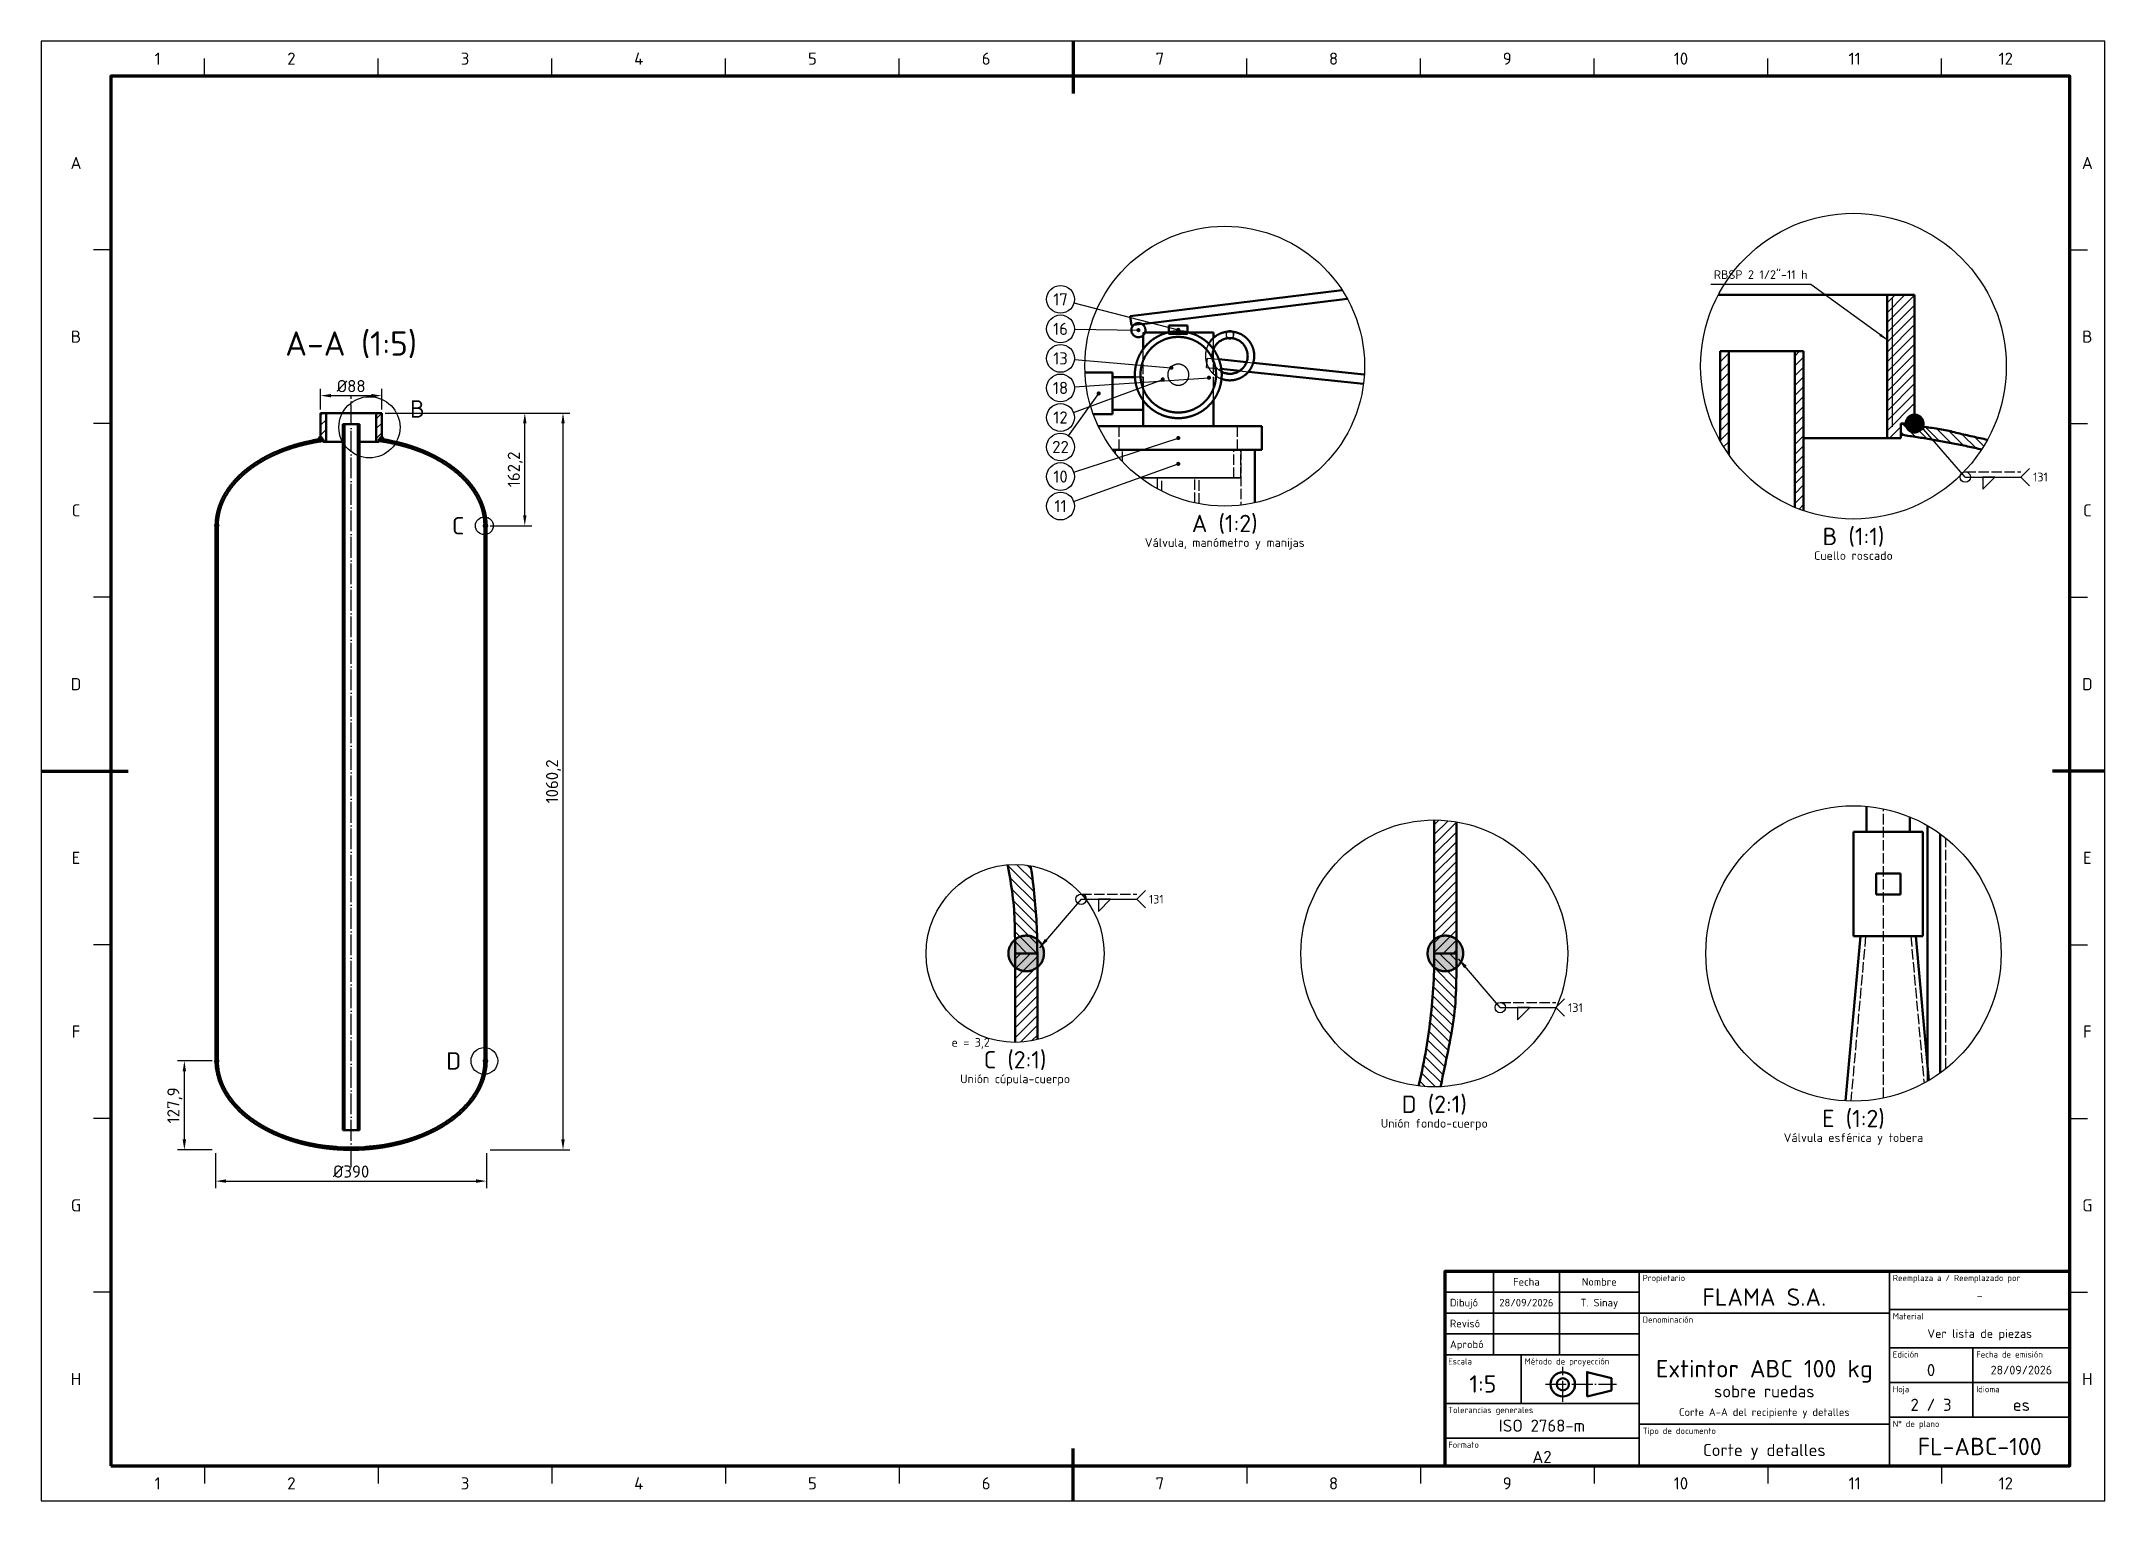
# Model space of a CAD drawing. Header units: millimetres. Extents: x 0 to 594, y 0 to 420.
import ezdxf
from ezdxf.enums import TextEntityAlignment as Align

# ---------------------------------------------------------------- set-up
doc = ezdxf.new("R2010")
doc.units = ezdxf.units.MM
doc.linetypes.add('ISO02-TRAZOS', pattern=[3.75, 3, -0.75])
doc.linetypes.add('ISO04-TRAZO-PUNTO', pattern=[7.625, 6, -0.75, 0.125, -0.75])
for name, color, linetype, lineweight in [('01-VISIBLE', 7, 'CONTINUOUS', 50), ('02-OCULTA', 4, 'ISO02-TRAZOS', 25), ('03-EJE', 1, 'ISO04-TRAZO-PUNTO', 25), ('04-COTA', 3, 'CONTINUOUS', 25), ('05-RAYADO', 8, 'CONTINUOUS', 25), ('06-TEXTO', 7, 'CONTINUOUS', 25), ('07-RECUADRO', 7, 'CONTINUOUS', 70), ('08-FINA', 5, 'CONTINUOUS', 25), ('10-ROTULO', 7, 'CONTINUOUS', 35), ('11-TEXTO-ROTULO', 7, 'CONTINUOUS', 25), ('12-SOLDADURA', 6, 'CONTINUOUS', 25)]:
    doc.layers.add(name, color=color, linetype=linetype, lineweight=lineweight)
doc.styles.add('ISO3098', font='isocpeur.ttf')
doc.dimstyles.new('FLAMA-ISO', dxfattribs={"dimtxt": 3.5, "dimasz": 3, "dimexe": 2, "dimexo": 1, "dimgap": 1, "dimtad": 1, "dimdec": 1, "dimtxsty": 'ISO3098', "dimcen": 2.5, "dimclrd": 3, "dimclre": 3, "dimclrt": 3, "dimazin": 3, "dimtfac": 1, "dimtmove": 0, "dimatfit": 3, "dimlwd": 25, "dimlwe": 25})

msp = doc.modelspace()

# ---------------------------------------------------------------- texts
at = {"layer": '06-TEXTO', "style": 'ISO3098'}
for s, height, p in [('1', 3.5, (33.5, 415)), ('2', 3.5, (72, 415)), ('3', 3.5, (122, 415)), ('4', 3.5, (172, 415)), ('5', 3.5, (222, 415)), ('6', 3.5, (272, 415)), ('7', 3.5, (322, 415)), ('8', 3.5, (372, 415)), ('9', 3.5, (422, 415)), ('10', 3.5, (472, 415)), ('11', 3.5, (522, 415)), ('12', 3.5, (565.5, 415)), ('A', 3.5, (10, 385)), ('A', 3.5, (589, 385)), ('17', 3.5, (293.404, 345.738)), ('16', 3.5, (293.404, 337.238)), ('B', 3.5, (10, 335)), ('A-A (1:5)', 7, (89.192, 333.018)), ('B', 3.5, (589, 335)), ('13', 3.5, (293.404, 328.738)), ('18', 3.5, (293.404, 320.238)), ('B', 5, (108.272, 314.198)), ('12', 3.5, (293.404, 311.738)), ('22', 3.5, (293.404, 303.238)), ('10', 3.5, (293.404, 294.738)), ('C', 3.5, (10, 285)), ('11', 3.5, (293.404, 286.238)), ('C', 3.5, (589, 285)), ('C', 5, (119.992, 280.582)), ('A (1:2)', 5, (340.667, 281.238)), ('B (1:1)', 5, (521.667, 277.5)), ('Válvula, manómetro y manijas', 2.5, (340.667, 275.738)), ('Cuello roscado', 2.5, (521.667, 272)), ('D', 3.5, (10, 235)), ('D', 3.5, (589, 235)), ('E', 3.5, (10, 185)), ('E', 3.5, (589, 185)), ('F', 3.5, (10, 135)), ('F', 3.5, (589, 135)), ('e = 3,2', 2.5, (267.533, 131.9)), ('D', 5, (118.712, 126.562)), ('C (2:1)', 5, (280.333, 126.9)), ('Unión cúpula-cuerpo', 2.5, (280.333, 121.4)), ('D (2:1)', 5, (401, 114.1)), ('E (1:2)', 5, (521.667, 110)), ('Unión fondo-cuerpo', 2.5, (401, 108.6)), ('Válvula esférica y tobera', 2.5, (521.667, 104.5)), ('G', 3.5, (10, 85)), ('G', 3.5, (589, 85)), ('H', 3.5, (10, 35)), ('H', 3.5, (589, 35)), ('1', 3.5, (33.5, 5)), ('2', 3.5, (72, 5)), ('3', 3.5, (122, 5)), ('4', 3.5, (172, 5)), ('5', 3.5, (222, 5)), ('6', 3.5, (272, 5)), ('7', 3.5, (322, 5)), ('8', 3.5, (372, 5)), ('9', 3.5, (422, 5)), ('10', 3.5, (472, 5)), ('11', 3.5, (522, 5)), ('12', 3.5, (565.5, 5))]:
    msp.add_text(s, height=height, dxfattribs=at).set_placement(p, align=Align.MIDDLE_CENTER)
msp.add_text('RBSP 2 1/2"-11 h', height=2.5, dxfattribs=at).set_placement((494.967, 350.85), align=Align.BOTTOM_CENTER)
at = {"layer": '11-TEXTO-ROTULO', "style": 'ISO3098'}
for s, height, p in [('Fecha', 2.2, (427.5, 63)), ('Nombre', 2.2, (448.5, 63)), ('FLAMA S.A.', 5, (496, 58.6)), ('28/09/2026', 2.2, (427.5, 57)), ('T. Sinay', 2.2, (448.5, 57)), ('-', 2.5, (558, 59.1)), ('Ver lista de piezas', 2.5, (558, 48.1)), ('1:5', 5, (415, 33.6)), ('Extintor ABC 100 kg', 5, (496, 38)), ('0', 3.5, (544, 37.6)), ('28/09/2026', 2.5, (570, 37.6)), ('sobre ruedas', 3.5, (496, 31.5)), ('Corte A-A del recipiente y detalles', 2.2, (496, 25.5)), ('2 / 3', 3.5, (544, 27.6)), ('es', 3.5, (570, 27.6)), ('ISO 2768-m', 3.5, (432, 21.6)), ('FL-ABC-100', 5, (558, 15.6)), ('A2', 3.5, (432, 12.6)), ('Corte y detalles', 3.5, (496, 14.6))]:
    msp.add_text(s, height=height, dxfattribs=at).set_placement(p, align=Align.MIDDLE_CENTER)
for s, p in [('Propietario', (461, 65)), ('Reemplaza a / Reemplazado por', (533, 65)), ('Material', (533, 54)), ('Denominación', (461, 53)), ('Edición', (533, 43)), ('Fecha de emisión', (557, 43)), ('Escala', (405, 41)), ('Método de proyección', (427, 41)), ('Hoja', (533, 33)), ('Idioma', (557, 33)), ('Tolerancias generales', (405, 27)), ('Tipo de documento', (461, 21)), ('N° de plano', (533, 23)), ('Formato', (405, 17))]:
    msp.add_text(s, height=1.8, dxfattribs=at).set_placement(p, align=Align.TOP_LEFT)
for s, p in [('Dibujó', (405.5, 57)), ('Revisó', (405.5, 51)), ('Aprobó', (405.5, 45))]:
    msp.add_text(s, height=2.2, dxfattribs=at).set_placement(p, align=Align.MIDDLE_LEFT)
at = {"layer": '12-SOLDADURA', "style": 'ISO3098'}
for p in [(573.367, 294.6), (318.833, 173.1), (439.5, 141.9)]:
    msp.add_text('131', height=2.5, dxfattribs=at).set_placement(p, align=Align.MIDDLE_LEFT)

# ---------------------------------------------------------------- dimensions: what is measured, and where the dimension line sits
at = {"layer": '04-COTA'}
for base, p1, p2 in [((80.392, 318.018), (80.392, 313.018), (97.992, 313.018)), ((50.192, 91.982), (50.192, 100.982), (128.192, 100.982))]:
    msp.add_linear_dim(base=base, p1=p1, p2=p2, dimstyle='FLAMA-ISO', override={"dimlfac": 5, "dimpost": '%%c<>'}, dxfattribs=at).render()
for base, p1, p2 in [((150.192, 100.982), (128.192, 100.982), (97.992, 313.018)), ((139.192, 280.582), (128.192, 280.582), (97.992, 313.018)), ((41.192, 100.982), (50.192, 100.982), (50.192, 126.562))]:
    msp.add_linear_dim(base=base, p1=p1, p2=p2, angle=90, dimstyle='FLAMA-ISO', override={"dimlfac": 5}, dxfattribs=at).render()

# ---------------------------------------------------------------- hatches: boundary and pattern name
at = {"layer": '05-RAYADO'}
h = msp.add_hatch(dxfattribs=at)
h.set_pattern_fill('ANSI31', scale=0.62992)
h.paths.add_polyline_path([(535.277, 310), (535.277, 305.778), (531.367, 305.778), (531.367, 347), (539.267, 347), (539.267, 310)])
h = msp.add_hatch(dxfattribs=at)
h.set_pattern_fill('ANSI31', scale=0.62992)
h.paths.add_polyline_path([(483.267, 330.8), (485.767, 330.8), (485.767, 301.062), (485.693, 301.164), (485.082, 302.055), (484.493, 302.96), (483.927, 303.879), (483.383, 304.812), (483.267, 305.024)])
h = msp.add_hatch(dxfattribs=at)
h.set_pattern_fill('ANSI31', scale=0.62992)
h.paths.add_polyline_path([(507.267, 330.8), (507.267, 284.926), (506.844, 285.072), (505.831, 285.448), (504.829, 285.849), (504.767, 285.876), (504.767, 330.8)])
h = msp.add_hatch(dxfattribs=at)
h.set_pattern_fill('ANSI31', scale=0.62992)
h.paths.add_polyline_path([(81.972, 304.774), (81.19, 304.774), (81.19, 305.618), (80.392, 305.618), (80.392, 313.018), (81.972, 313.018)])
h = msp.add_hatch(color=7, dxfattribs=at)
h.dxf.hatch_style = 1
h.paths.add_polyline_path([(87.292, 106.622), (86.792, 106.622), (86.792, 309.778), (87.292, 309.778)])
h = msp.add_hatch(color=7, dxfattribs=at)
h.dxf.hatch_style = 1
h.paths.add_polyline_path([(91.092, 309.778), (91.592, 309.778), (91.592, 106.622), (91.092, 106.622)])
h = msp.add_hatch(dxfattribs=at)
h.set_pattern_fill('ANSI31', scale=0.62992)
h.paths.add_polyline_path([(97.992, 305.618), (97.194, 305.618), (97.194, 304.774), (96.412, 304.774), (96.412, 313.018), (97.992, 313.018)])
h = msp.add_hatch(dxfattribs=at)
h.set_pattern_fill('ANSI31', scale=0.62992, angle=90)
h.paths.add_polyline_path([(535.802, 309.926), (536.338, 309.852), (536.873, 309.779), (537.409, 309.704), (537.944, 309.63), (538.48, 309.556), (539.015, 309.481), (539.55, 309.406), (540.086, 309.331), (540.621, 309.255), (541.156, 309.179), (541.692, 309.103), (542.227, 309.027), (542.762, 308.949), (543.297, 308.872), (543.832, 308.793), (544.366, 308.714), (544.901, 308.634), (545.435, 308.553), (545.97, 308.47), (546.504, 308.386), (547.037, 308.299), (547.57, 308.209), (548.103, 308.114), (548.634, 308.013), (549.162, 307.901), (549.688, 307.774), (550.209, 307.631), (550.729, 307.483), (551.251, 307.343), (551.776, 307.211), (552.301, 307.085), (552.828, 306.962), (553.355, 306.842), (553.882, 306.723), (554.41, 306.605), (554.937, 306.487), (555.465, 306.37), (555.993, 306.254), (556.521, 306.138), (557.049, 306.021), (557.577, 305.905), (558.105, 305.789), (558.633, 305.673), (559.161, 305.556), (559.688, 305.439), (560.216, 305.322), (560.229, 305.319), (559.95, 304.812), (559.407, 303.879), (558.84, 302.96), (558.563, 302.534), (558.126, 302.633), (557.61, 302.748), (557.095, 302.863), (556.579, 302.977), (556.063, 303.089), (555.547, 303.201), (555.03, 303.312), (554.514, 303.421), (553.997, 303.53), (553.48, 303.637), (552.962, 303.744), (552.445, 303.85), (551.927, 303.954), (551.409, 304.058), (550.891, 304.16), (550.373, 304.262), (549.855, 304.363), (549.336, 304.462), (548.817, 304.561), (548.298, 304.659), (547.779, 304.755), (547.259, 304.851), (546.74, 304.945), (546.22, 305.039), (545.7, 305.132), (545.18, 305.223), (544.66, 305.314), (544.139, 305.404), (543.618, 305.492), (543.098, 305.58), (542.577, 305.667), (542.055, 305.753), (541.534, 305.837), (541.013, 305.921), (540.491, 306.004), (539.969, 306.086), (539.447, 306.166), (538.925, 306.246), (538.403, 306.325), (537.881, 306.403), (537.358, 306.48), (536.835, 306.556), (536.313, 306.631), (535.79, 306.705), (535.267, 306.778), (535.267, 310)])
h = msp.add_hatch(color=7, dxfattribs=at)
h.dxf.hatch_style = 1
h.paths.add_polyline_path([(541.819, 309.799), (541.795, 309.6), (541.756, 309.402), (541.701, 309.209), (541.632, 309.02), (541.548, 308.838), (541.449, 308.662), (541.338, 308.495), (541.213, 308.337), (541.077, 308.19), (540.929, 308.053), (540.771, 307.929), (540.604, 307.817), (540.429, 307.719), (540.246, 307.635), (540.058, 307.565), (539.864, 307.511), (539.667, 307.472), (539.468, 307.448), (539.267, 307.44), (539.066, 307.448), (538.866, 307.472), (538.669, 307.511), (538.476, 307.565), (538.287, 307.635), (538.104, 307.719), (537.929, 307.817), (537.762, 307.929), (537.604, 308.053), (537.456, 308.19), (537.32, 308.337), (537.196, 308.495), (537.084, 308.662), (536.986, 308.838), (536.902, 309.02), (536.832, 309.209), (536.777, 309.402), (536.738, 309.6), (536.715, 309.799), (536.707, 310), (536.715, 310.201), (536.738, 310.4), (536.777, 310.598), (536.832, 310.791), (536.902, 310.98), (536.986, 311.162), (537.084, 311.338), (537.196, 311.505), (537.32, 311.663), (537.456, 311.81), (537.604, 311.947), (537.762, 312.071), (537.929, 312.183), (538.104, 312.281), (538.287, 312.365), (538.476, 312.435), (538.669, 312.489), (538.866, 312.528), (539.066, 312.552), (539.267, 312.56), (539.468, 312.552), (539.667, 312.528), (539.864, 312.489), (540.058, 312.435), (540.246, 312.365), (540.429, 312.281), (540.604, 312.183), (540.771, 312.071), (540.929, 311.947), (541.077, 311.81), (541.213, 311.663), (541.338, 311.505), (541.449, 311.338), (541.548, 311.162), (541.632, 310.98), (541.701, 310.791), (541.756, 310.598), (541.795, 310.4), (541.819, 310.201), (541.827, 310)])
h = msp.add_hatch(color=7, dxfattribs=at)
h.dxf.hatch_style = 1
h.paths.add_polyline_path([(50.832, 280.582), (50.192, 280.582), (50.192, 280.69), (50.193, 280.798), (50.195, 280.906), (50.198, 281.014), (50.201, 281.122), (50.204, 281.231), (50.209, 281.339), (50.214, 281.447), (50.22, 281.555), (50.227, 281.662), (50.234, 281.77), (50.242, 281.878), (50.251, 281.986), (50.26, 282.094), (50.27, 282.201), (50.281, 282.309), (50.292, 282.416), (50.304, 282.524), (50.317, 282.631), (50.331, 282.738), (50.345, 282.846), (50.36, 282.953), (50.375, 283.06), (50.392, 283.167), (50.409, 283.273), (50.426, 283.38), (50.444, 283.487), (50.463, 283.593), (50.483, 283.699), (50.503, 283.806), (50.524, 283.912), (50.546, 284.018), (50.568, 284.123), (50.591, 284.229), (50.614, 284.335), (50.638, 284.44), (50.663, 284.545), (50.688, 284.65), (50.715, 284.755), (50.741, 284.86), (50.769, 284.965), (50.797, 285.069), (50.825, 285.173), (50.855, 285.277), (50.885, 285.381), (50.915, 285.485), (50.946, 285.589), (50.978, 285.692), (51.01, 285.795), (51.043, 285.898), (51.077, 286.001), (51.111, 286.103), (51.146, 286.206), (51.182, 286.308), (51.218, 286.41), (51.254, 286.511), (51.291, 286.613), (51.329, 286.714), (51.368, 286.815), (51.407, 286.916), (51.446, 287.017), (51.486, 287.117), (51.527, 287.217), (51.568, 287.317), (51.61, 287.417), (51.652, 287.517), (51.695, 287.616), (51.739, 287.715), (51.783, 287.813), (51.828, 287.912), (51.873, 288.01), (51.918, 288.108), (51.965, 288.206), (52.011, 288.303), (52.059, 288.401), (52.106, 288.498), (52.155, 288.594), (52.203, 288.691), (52.253, 288.787), (52.303, 288.883), (52.353, 288.979), (52.404, 289.074), (52.455, 289.169), (52.507, 289.264), (52.559, 289.359), (52.612, 289.453), (52.666, 289.547), (52.719, 289.641), (52.774, 289.734), (52.829, 289.828), (52.884, 289.921), (52.94, 290.013), (52.996, 290.106), (53.052, 290.198), (53.109, 290.289), (53.167, 290.381), (53.225, 290.472), (53.283, 290.563), (53.342, 290.654), (53.402, 290.744), (53.461, 290.834), (53.522, 290.924), (53.582, 291.014), (53.643, 291.103), (53.705, 291.192), (53.767, 291.28), (53.829, 291.369), (53.892, 291.457), (53.955, 291.545), (54.019, 291.632), (54.083, 291.719), (54.147, 291.806), (54.212, 291.893), (54.277, 291.979), (54.342, 292.065), (54.408, 292.151), (54.475, 292.236), (54.541, 292.321), (54.608, 292.406), (54.676, 292.49), (54.744, 292.575), (54.812, 292.658), (54.88, 292.742), (54.949, 292.825), (55.019, 292.908), (55.088, 292.991), (55.158, 293.073), (55.229, 293.156), (55.299, 293.237), (55.37, 293.319), (55.442, 293.4), (55.514, 293.481), (55.586, 293.562), (55.658, 293.642), (55.731, 293.722), (55.804, 293.802), (55.877, 293.881), (55.951, 293.96), (56.025, 294.039), (56.099, 294.117), (56.174, 294.196), (56.249, 294.274), (56.324, 294.351), (56.4, 294.428), (56.476, 294.505), (56.552, 294.582), (56.628, 294.659), (56.705, 294.735), (56.782, 294.811), (56.859, 294.886), (56.937, 294.961), (57.015, 295.036), (57.093, 295.111), (57.172, 295.185), (57.251, 295.259), (57.33, 295.333), (57.409, 295.406), (57.489, 295.48), (57.568, 295.552), (57.649, 295.625), (57.729, 295.697), (57.81, 295.769), (57.891, 295.841), (57.972, 295.912), (58.053, 295.983), (58.135, 296.054), (58.217, 296.125), (58.299, 296.195), (58.382, 296.265), (58.464, 296.335), (58.547, 296.404), (58.63, 296.473), (58.714, 296.542), (58.798, 296.61), (58.881, 296.678), (58.966, 296.746), (59.05, 296.814), (59.135, 296.881), (59.219, 296.948), (59.304, 297.015), (59.39, 297.082), (59.475, 297.148), (59.561, 297.214), (59.647, 297.279), (59.733, 297.345), (59.819, 297.41), (59.906, 297.475), (59.993, 297.539), (60.08, 297.603), (60.167, 297.667), (60.254, 297.731), (60.342, 297.794), (60.43, 297.857), (60.518, 297.92), (60.606, 297.983), (60.694, 298.045), (60.783, 298.107), (60.872, 298.169), (60.96, 298.23), (61.05, 298.291), (61.139, 298.352), (61.229, 298.413), (61.318, 298.473), (61.408, 298.533), (61.498, 298.593), (61.588, 298.653), (61.679, 298.712), (61.77, 298.771), (61.86, 298.829), (61.951, 298.888), (62.042, 298.946), (62.134, 299.004), (62.225, 299.062), (62.317, 299.119), (62.409, 299.176), (62.501, 299.233), (62.593, 299.289), (62.685, 299.346), (62.778, 299.402), (62.87, 299.457), (62.963, 299.513), (63.056, 299.568), (63.149, 299.623), (63.242, 299.678), (63.336, 299.732), (63.429, 299.786), (63.523, 299.84), (63.617, 299.894), (63.711, 299.947), (63.805, 300), (63.9, 300.053), (63.994, 300.106), (64.089, 300.158), (64.183, 300.21), (64.278, 300.262), (64.373, 300.314), (64.468, 300.365), (64.564, 300.416), (64.659, 300.467), (64.755, 300.517), (64.851, 300.568), (64.946, 300.618), (65.042, 300.667), (65.138, 300.717), (65.235, 300.766), (65.331, 300.815), (65.427, 300.864), (65.524, 300.913), (65.621, 300.961), (65.718, 301.009), (65.815, 301.057), (65.912, 301.104), (66.009, 301.152), (66.106, 301.199), (66.204, 301.246), (66.301, 301.292), (66.399, 301.339), (66.497, 301.385), (66.595, 301.431), (66.693, 301.477), (66.791, 301.522), (66.889, 301.567), (66.987, 301.612), (67.086, 301.657), (67.184, 301.701), (67.283, 301.745), (67.382, 301.789), (67.481, 301.833), (67.58, 301.876), (67.679, 301.919), (67.778, 301.962), (67.877, 302.005), (67.977, 302.047), (68.076, 302.09), (68.176, 302.131), (68.276, 302.173), (68.376, 302.214), (68.476, 302.256), (68.576, 302.296), (68.676, 302.337), (68.776, 302.377), (68.877, 302.417), (68.977, 302.457), (69.078, 302.497), (69.179, 302.536), (69.279, 302.575), (69.38, 302.614), (69.481, 302.653), (69.582, 302.691), (69.684, 302.729), (69.785, 302.767), (69.886, 302.805), (69.988, 302.843), (70.089, 302.88), (70.191, 302.917), (70.292, 302.954), (70.394, 302.991), (70.496, 303.027), (70.597, 303.063), (70.699, 303.1), (70.801, 303.136), (70.903, 303.171), (71.005, 303.207), (71.108, 303.242), (71.21, 303.278), (71.312, 303.313), (71.414, 303.348), (71.517, 303.382), (71.619, 303.417), (71.722, 303.451), (71.824, 303.486), (71.927, 303.52), (72.029, 303.554), (72.132, 303.588), (72.235, 303.621), (72.338, 303.654), (72.441, 303.687), (72.544, 303.72), (72.647, 303.753), (72.75, 303.785), (72.853, 303.817), (72.957, 303.849), (73.06, 303.88), (73.164, 303.912), (73.267, 303.942), (73.371, 303.973), (73.475, 304.003), (73.579, 304.033), (73.683, 304.062), (73.787, 304.092), (73.891, 304.12), (73.995, 304.149), (74.1, 304.177), (74.204, 304.205), (74.309, 304.232), (74.413, 304.26), (74.518, 304.286), (74.623, 304.313), (74.728, 304.339), (74.833, 304.365), (74.938, 304.391), (75.043, 304.416), (75.148, 304.441), (75.253, 304.466), (75.359, 304.491), (75.464, 304.515), (75.569, 304.539), (75.675, 304.564), (75.78, 304.588), (75.886, 304.611), (75.991, 304.635), (76.097, 304.659), (76.202, 304.682), (76.308, 304.706), (76.413, 304.729), (76.519, 304.753), (76.624, 304.776), (76.73, 304.799), (76.836, 304.822), (76.941, 304.846), (77.047, 304.869), (77.152, 304.892), (77.258, 304.915), (77.363, 304.939), (77.469, 304.963), (77.574, 304.986), (77.68, 305.01), (77.785, 305.035), (77.89, 305.06), (77.995, 305.087), (78.1, 305.115), (78.204, 305.144), (78.308, 305.173), (78.413, 305.198), (78.519, 305.221), (78.625, 305.241), (78.731, 305.26), (78.838, 305.278), (78.945, 305.295), (79.051, 305.312), (79.158, 305.329), (79.265, 305.345), (79.372, 305.361), (79.479, 305.377), (79.586, 305.392), (79.693, 305.408), (79.8, 305.423), (79.907, 305.439), (80.014, 305.454), (80.121, 305.469), (80.228, 305.484), (80.335, 305.499), (80.442, 305.514), (80.549, 305.529), (80.656, 305.544), (80.764, 305.559), (80.871, 305.574), (80.978, 305.589), (81.085, 305.603), (81.192, 305.618), (81.192, 304.974), (81.087, 304.959), (80.983, 304.944), (80.878, 304.929), (80.774, 304.914), (80.669, 304.899), (80.565, 304.883), (80.46, 304.867), (80.356, 304.851), (80.251, 304.835), (80.147, 304.819), (80.043, 304.802), (79.939, 304.785), (79.834, 304.769), (79.73, 304.751), (79.626, 304.734), (79.522, 304.716), (79.418, 304.699), (79.313, 304.681), (79.209, 304.663), (79.105, 304.644), (79.001, 304.626), (78.897, 304.607), (78.793, 304.588), (78.69, 304.569), (78.586, 304.55), (78.482, 304.53), (78.378, 304.51), (78.274, 304.491), (78.171, 304.47), (78.067, 304.45), (77.963, 304.43), (77.86, 304.409), (77.756, 304.388), (77.653, 304.367), (77.549, 304.346), (77.446, 304.324), (77.343, 304.302), (77.239, 304.28), (77.136, 304.258), (77.033, 304.236), (76.93, 304.213), (76.826, 304.191), (76.723, 304.168), (76.62, 304.145), (76.517, 304.121), (76.414, 304.098), (76.311, 304.074), (76.208, 304.05), (76.106, 304.026), (76.003, 304.001), (75.9, 303.977), (75.797, 303.952), (75.695, 303.927), (75.592, 303.902), (75.49, 303.877), (75.387, 303.851), (75.285, 303.825), (75.182, 303.799), (75.08, 303.773), (74.978, 303.747), (74.876, 303.72), (74.773, 303.693), (74.671, 303.666), (74.569, 303.639), (74.467, 303.611), (74.365, 303.584), (74.263, 303.556), (74.162, 303.528), (74.06, 303.499), (73.958, 303.471), (73.856, 303.442), (73.755, 303.413), (73.653, 303.384), (73.552, 303.355), (73.45, 303.325), (73.349, 303.296), (73.248, 303.266), (73.147, 303.235), (73.045, 303.205), (72.944, 303.174), (72.843, 303.144), (72.742, 303.112), (72.641, 303.081), (72.541, 303.05), (72.44, 303.018), (72.339, 302.986), (72.238, 302.954), (72.138, 302.922), (72.037, 302.889), (71.937, 302.856), (71.837, 302.823), (71.736, 302.79), (71.636, 302.757), (71.536, 302.723), (71.436, 302.689), (71.336, 302.655), (71.236, 302.621), (71.136, 302.586), (71.036, 302.552), (70.937, 302.517), (70.837, 302.482), (70.738, 302.446), (70.638, 302.411), (70.539, 302.375), (70.44, 302.339), (70.34, 302.302), (70.241, 302.266), (70.142, 302.229), (70.043, 302.192), (69.944, 302.155), (69.846, 302.118), (69.747, 302.08), (69.648, 302.042), (69.55, 302.004), (69.451, 301.966), (69.353, 301.927), (69.255, 301.889), (69.156, 301.85), (69.058, 301.811), (68.96, 301.771), (68.862, 301.732), (68.765, 301.692), (68.667, 301.652), (68.569, 301.611), (68.472, 301.571), (68.374, 301.53), (68.277, 301.489), (68.18, 301.448), (68.083, 301.406), (67.986, 301.364), (67.889, 301.322), (67.792, 301.28), (67.695, 301.238), (67.598, 301.195), (67.502, 301.152), (67.405, 301.109), (67.309, 301.066), (67.213, 301.022), (67.117, 300.978), (67.021, 300.934), (66.925, 300.89), (66.829, 300.845), (66.733, 300.801), (66.638, 300.756), (66.542, 300.71), (66.447, 300.665), (66.352, 300.619), (66.257, 300.573), (66.162, 300.527), (66.067, 300.481), (65.972, 300.434), (65.878, 300.387), (65.783, 300.34), (65.689, 300.292), (65.594, 300.245), (65.5, 300.197), (65.406, 300.149), (65.312, 300.1), (65.219, 300.052), (65.125, 300.003), (65.031, 299.954), (64.938, 299.904), (64.845, 299.855), (64.752, 299.805), (64.659, 299.755), (64.566, 299.704), (64.473, 299.654), (64.381, 299.603), (64.288, 299.551), (64.196, 299.5), (64.104, 299.448), (64.012, 299.397), (63.92, 299.344), (63.828, 299.292), (63.737, 299.239), (63.645, 299.187), (63.554, 299.133), (63.463, 299.08), (63.372, 299.026), (63.281, 298.972), (63.19, 298.918), (63.1, 298.864), (63.009, 298.809), (62.919, 298.754), (62.829, 298.699), (62.739, 298.643), (62.649, 298.588), (62.56, 298.532), (62.47, 298.475), (62.381, 298.419), (62.292, 298.362), (62.203, 298.305), (62.115, 298.248), (62.026, 298.19), (61.938, 298.132), (61.849, 298.074), (61.761, 298.016), (61.673, 297.957), (61.586, 297.898), (61.498, 297.839), (61.411, 297.78), (61.324, 297.72), (61.237, 297.66), (61.15, 297.6), (61.063, 297.539), (60.977, 297.479), (60.891, 297.418), (60.805, 297.356), (60.719, 297.295), (60.633, 297.233), (60.548, 297.171), (60.463, 297.108), (60.378, 297.046), (60.293, 296.983), (60.208, 296.919), (60.124, 296.856), (60.04, 296.792), (59.956, 296.728), (59.872, 296.664), (59.788, 296.599), (59.705, 296.534), (59.622, 296.469), (59.539, 296.404), (59.456, 296.338), (59.374, 296.272), (59.292, 296.205), (59.21, 296.139), (59.128, 296.072), (59.046, 296.005), (58.965, 295.937), (58.884, 295.87), (58.803, 295.802), (58.723, 295.734), (58.642, 295.665), (58.562, 295.596), (58.482, 295.527), (58.403, 295.458), (58.323, 295.388), (58.244, 295.318), (58.165, 295.248), (58.087, 295.177), (58.008, 295.106), (57.93, 295.035), (57.852, 294.964), (57.775, 294.892), (57.697, 294.82), (57.62, 294.748), (57.544, 294.675), (57.467, 294.602), (57.391, 294.529), (57.315, 294.456), (57.239, 294.382), (57.164, 294.308), (57.089, 294.234), (57.014, 294.159), (56.94, 294.084), (56.866, 294.009), (56.792, 293.933), (56.718, 293.858), (56.645, 293.782), (56.572, 293.705), (56.499, 293.629), (56.427, 293.552), (56.355, 293.474), (56.283, 293.397), (56.212, 293.319), (56.141, 293.241), (56.07, 293.162), (55.999, 293.084), (55.929, 293.005), (55.859, 292.925), (55.79, 292.846), (55.721, 292.766), (55.652, 292.686), (55.584, 292.605), (55.516, 292.524), (55.448, 292.443), (55.381, 292.362), (55.314, 292.28), (55.247, 292.198), (55.181, 292.116), (55.115, 292.033), (55.049, 291.951), (54.984, 291.867), (54.92, 291.784), (54.855, 291.7), (54.791, 291.616), (54.727, 291.532), (54.664, 291.447), (54.601, 291.363), (54.539, 291.277), (54.477, 291.192), (54.415, 291.106), (54.354, 291.02), (54.293, 290.934), (54.232, 290.847), (54.172, 290.761), (54.112, 290.673), (54.053, 290.586), (53.994, 290.498), (53.936, 290.41), (53.878, 290.322), (53.82, 290.233), (53.763, 290.145), (53.706, 290.055), (53.65, 289.966), (53.594, 289.876), (53.539, 289.786), (53.484, 289.696), (53.43, 289.605), (53.376, 289.515), (53.323, 289.423), (53.27, 289.332), (53.217, 289.24), (53.165, 289.148), (53.114, 289.056), (53.063, 288.964), (53.013, 288.871), (52.963, 288.778), (52.913, 288.684), (52.864, 288.591), (52.816, 288.497), (52.768, 288.402), (52.721, 288.308), (52.674, 288.213), (52.628, 288.119), (52.582, 288.023), (52.536, 287.928), (52.491, 287.832), (52.447, 287.737), (52.403, 287.641), (52.359, 287.544), (52.317, 287.448), (52.274, 287.351), (52.232, 287.254), (52.191, 287.157), (52.149, 287.06), (52.109, 286.962), (52.069, 286.864), (52.029, 286.766), (51.99, 286.668), (51.952, 286.57), (51.914, 286.471), (51.877, 286.372), (51.84, 286.273), (51.804, 286.174), (51.768, 286.075), (51.734, 285.975), (51.7, 285.875), (51.666, 285.775), (51.634, 285.674), (51.602, 285.573), (51.571, 285.473), (51.54, 285.371), (51.511, 285.27), (51.482, 285.168), (51.454, 285.066), (51.427, 284.964), (51.4, 284.862), (51.375, 284.76), (51.35, 284.657), (51.325, 284.554), (51.302, 284.451), (51.279, 284.348), (51.256, 284.245), (51.234, 284.142), (51.213, 284.038), (51.192, 283.935), (51.171, 283.831), (51.151, 283.727), (51.132, 283.624), (51.112, 283.52), (51.093, 283.416), (51.075, 283.312), (51.056, 283.208), (51.038, 283.104), (51.02, 283), (51.003, 282.895), (50.986, 282.791), (50.968, 282.687), (50.952, 282.583), (50.935, 282.478), (50.92, 282.374), (50.905, 282.269), (50.893, 282.164), (50.881, 282.059), (50.872, 281.954), (50.864, 281.849), (50.857, 281.743), (50.851, 281.638), (50.847, 281.532), (50.843, 281.427), (50.84, 281.321), (50.837, 281.216), (50.836, 281.11), (50.834, 281.004), (50.833, 280.899), (50.833, 280.793), (50.832, 280.688)])
h = msp.add_hatch(color=7, dxfattribs=at)
h.dxf.hatch_style = 1
h.paths.add_polyline_path([(79.88, 305.618), (79.882, 305.658), (79.886, 305.698), (79.894, 305.738), (79.905, 305.776), (79.919, 305.814), (79.936, 305.85), (79.955, 305.886), (79.978, 305.919), (80.003, 305.951), (80.03, 305.98), (80.059, 306.007), (80.091, 306.032), (80.124, 306.055), (80.16, 306.074), (80.196, 306.091), (80.234, 306.105), (80.272, 306.116), (80.312, 306.124), (80.352, 306.128), (80.392, 306.13), (80.432, 306.128), (80.472, 306.124), (80.512, 306.116), (80.55, 306.105), (80.588, 306.091), (80.624, 306.074), (80.66, 306.055), (80.693, 306.032), (80.725, 306.007), (80.754, 305.98), (80.781, 305.951), (80.806, 305.919), (80.829, 305.886), (80.848, 305.85), (80.865, 305.814), (80.879, 305.776), (80.89, 305.738), (80.898, 305.698), (80.902, 305.658), (80.904, 305.618), (80.902, 305.578), (80.898, 305.538), (80.89, 305.498), (80.879, 305.46), (80.865, 305.422), (80.848, 305.386), (80.829, 305.351), (80.806, 305.317), (80.781, 305.286), (80.754, 305.256), (80.725, 305.229), (80.693, 305.204), (80.66, 305.181), (80.624, 305.162), (80.588, 305.145), (80.55, 305.131), (80.512, 305.12), (80.472, 305.112), (80.432, 305.108), (80.392, 305.106), (80.352, 305.108), (80.312, 305.112), (80.272, 305.12), (80.234, 305.131), (80.196, 305.145), (80.16, 305.162), (80.124, 305.181), (80.091, 305.204), (80.059, 305.229), (80.03, 305.256), (80.003, 305.286), (79.978, 305.317), (79.955, 305.351), (79.936, 305.386), (79.919, 305.422), (79.905, 305.46), (79.894, 305.498), (79.886, 305.538), (79.882, 305.578)])
h = msp.add_hatch(color=7, dxfattribs=at)
h.dxf.hatch_style = 1
h.paths.add_polyline_path([(97.192, 305.618), (97.299, 305.603), (97.406, 305.589), (97.513, 305.574), (97.62, 305.559), (97.728, 305.544), (97.835, 305.529), (97.942, 305.514), (98.049, 305.499), (98.156, 305.484), (98.263, 305.469), (98.37, 305.454), (98.477, 305.439), (98.584, 305.423), (98.691, 305.408), (98.798, 305.392), (98.905, 305.377), (99.012, 305.361), (99.119, 305.345), (99.226, 305.329), (99.333, 305.312), (99.439, 305.295), (99.546, 305.278), (99.653, 305.26), (99.759, 305.241), (99.865, 305.221), (99.971, 305.198), (100.076, 305.173), (100.18, 305.144), (100.284, 305.115), (100.389, 305.087), (100.494, 305.06), (100.599, 305.035), (100.704, 305.01), (100.81, 304.986), (100.915, 304.963), (101.021, 304.939), (101.126, 304.915), (101.232, 304.892), (101.337, 304.869), (101.443, 304.846), (101.548, 304.822), (101.654, 304.799), (101.76, 304.776), (101.865, 304.753), (101.971, 304.729), (102.076, 304.706), (102.182, 304.682), (102.287, 304.659), (102.393, 304.635), (102.498, 304.611), (102.604, 304.588), (102.709, 304.564), (102.815, 304.539), (102.92, 304.515), (103.025, 304.491), (103.131, 304.466), (103.236, 304.441), (103.341, 304.416), (103.446, 304.391), (103.551, 304.365), (103.656, 304.339), (103.761, 304.313), (103.866, 304.286), (103.971, 304.26), (104.075, 304.232), (104.18, 304.205), (104.284, 304.177), (104.389, 304.149), (104.493, 304.12), (104.597, 304.092), (104.701, 304.062), (104.805, 304.033), (104.909, 304.003), (105.013, 303.973), (105.117, 303.942), (105.22, 303.912), (105.324, 303.88), (105.427, 303.849), (105.531, 303.817), (105.634, 303.785), (105.737, 303.753), (105.84, 303.72), (105.943, 303.687), (106.046, 303.654), (106.149, 303.621), (106.252, 303.588), (106.355, 303.554), (106.457, 303.52), (106.56, 303.486), (106.662, 303.451), (106.765, 303.417), (106.867, 303.382), (106.97, 303.348), (107.072, 303.313), (107.174, 303.278), (107.276, 303.242), (107.379, 303.207), (107.481, 303.171), (107.583, 303.136), (107.685, 303.1), (107.787, 303.063), (107.888, 303.027), (107.99, 302.991), (108.092, 302.954), (108.193, 302.917), (108.295, 302.88), (108.396, 302.843), (108.498, 302.805), (108.599, 302.767), (108.7, 302.729), (108.802, 302.691), (108.903, 302.653), (109.004, 302.614), (109.105, 302.575), (109.205, 302.536), (109.306, 302.497), (109.407, 302.457), (109.507, 302.417), (109.608, 302.377), (109.708, 302.337), (109.808, 302.296), (109.908, 302.256), (110.008, 302.214), (110.108, 302.173), (110.208, 302.131), (110.308, 302.09), (110.407, 302.047), (110.507, 302.005), (110.606, 301.962), (110.705, 301.919), (110.804, 301.876), (110.903, 301.833), (111.002, 301.789), (111.101, 301.745), (111.2, 301.701), (111.298, 301.657), (111.397, 301.612), (111.495, 301.567), (111.593, 301.522), (111.691, 301.477), (111.789, 301.431), (111.887, 301.385), (111.985, 301.339), (112.083, 301.292), (112.18, 301.246), (112.278, 301.199), (112.375, 301.152), (112.472, 301.104), (112.569, 301.057), (112.666, 301.009), (112.763, 300.961), (112.86, 300.913), (112.957, 300.864), (113.053, 300.815), (113.149, 300.766), (113.246, 300.717), (113.342, 300.667), (113.438, 300.618), (113.533, 300.568), (113.629, 300.517), (113.725, 300.467), (113.82, 300.416), (113.916, 300.365), (114.011, 300.314), (114.106, 300.262), (114.201, 300.21), (114.295, 300.158), (114.39, 300.106), (114.484, 300.053), (114.579, 300), (114.673, 299.947), (114.767, 299.894), (114.861, 299.84), (114.955, 299.786), (115.048, 299.732), (115.142, 299.678), (115.235, 299.623), (115.328, 299.568), (115.421, 299.513), (115.514, 299.457), (115.606, 299.402), (115.699, 299.346), (115.791, 299.289), (115.883, 299.233), (115.975, 299.176), (116.067, 299.119), (116.159, 299.062), (116.25, 299.004), (116.342, 298.946), (116.433, 298.888), (116.524, 298.829), (116.614, 298.771), (116.705, 298.712), (116.796, 298.653), (116.886, 298.593), (116.976, 298.533), (117.066, 298.473), (117.155, 298.413), (117.245, 298.352), (117.334, 298.291), (117.424, 298.23), (117.512, 298.169), (117.601, 298.107), (117.69, 298.045), (117.778, 297.983), (117.866, 297.92), (117.954, 297.857), (118.042, 297.794), (118.13, 297.731), (118.217, 297.667), (118.304, 297.603), (118.391, 297.539), (118.478, 297.475), (118.565, 297.41), (118.651, 297.345), (118.737, 297.279), (118.823, 297.214), (118.909, 297.148), (118.994, 297.082), (119.08, 297.015), (119.165, 296.948), (119.249, 296.881), (119.334, 296.814), (119.418, 296.746), (119.503, 296.678), (119.586, 296.61), (119.67, 296.542), (119.754, 296.473), (119.837, 296.404), (119.92, 296.335), (120.002, 296.265), (120.085, 296.195), (120.167, 296.125), (120.249, 296.054), (120.331, 295.983), (120.412, 295.912), (120.493, 295.841), (120.574, 295.769), (120.655, 295.697), (120.735, 295.625), (120.816, 295.552), (120.895, 295.48), (120.975, 295.406), (121.054, 295.333), (121.133, 295.259), (121.212, 295.185), (121.291, 295.111), (121.369, 295.036), (121.447, 294.961), (121.525, 294.886), (121.602, 294.811), (121.679, 294.735), (121.756, 294.659), (121.832, 294.582), (121.908, 294.505), (121.984, 294.428), (122.06, 294.351), (122.135, 294.274), (122.21, 294.196), (122.285, 294.117), (122.359, 294.039), (122.433, 293.96), (122.507, 293.881), (122.58, 293.802), (122.653, 293.722), (122.726, 293.642), (122.798, 293.562), (122.87, 293.481), (122.942, 293.4), (123.014, 293.319), (123.085, 293.237), (123.155, 293.156), (123.226, 293.073), (123.296, 292.991), (123.365, 292.908), (123.435, 292.825), (123.504, 292.742), (123.572, 292.658), (123.64, 292.575), (123.708, 292.49), (123.776, 292.406), (123.843, 292.321), (123.909, 292.236), (123.976, 292.151), (124.042, 292.065), (124.107, 291.979), (124.172, 291.893), (124.237, 291.806), (124.301, 291.719), (124.365, 291.632), (124.429, 291.545), (124.492, 291.457), (124.555, 291.369), (124.617, 291.28), (124.679, 291.192), (124.741, 291.103), (124.802, 291.014), (124.862, 290.924), (124.923, 290.834), (124.982, 290.744), (125.042, 290.654), (125.101, 290.563), (125.159, 290.472), (125.217, 290.381), (125.275, 290.289), (125.332, 290.198), (125.388, 290.106), (125.444, 290.013), (125.5, 289.921), (125.555, 289.828), (125.61, 289.734), (125.665, 289.641), (125.718, 289.547), (125.772, 289.453), (125.825, 289.359), (125.877, 289.264), (125.929, 289.169), (125.98, 289.074), (126.031, 288.979), (126.081, 288.883), (126.131, 288.787), (126.181, 288.691), (126.229, 288.594), (126.278, 288.498), (126.325, 288.401), (126.373, 288.303), (126.419, 288.206), (126.466, 288.108), (126.511, 288.01), (126.556, 287.912), (126.601, 287.813), (126.645, 287.715), (126.689, 287.616), (126.732, 287.517), (126.774, 287.417), (126.816, 287.317), (126.857, 287.217), (126.898, 287.117), (126.938, 287.017), (126.977, 286.916), (127.016, 286.815), (127.055, 286.714), (127.093, 286.613), (127.13, 286.511), (127.166, 286.41), (127.202, 286.308), (127.238, 286.206), (127.273, 286.103), (127.307, 286.001), (127.341, 285.898), (127.374, 285.795), (127.406, 285.692), (127.438, 285.589), (127.469, 285.485), (127.499, 285.381), (127.529, 285.277), (127.559, 285.173), (127.587, 285.069), (127.615, 284.965), (127.643, 284.86), (127.669, 284.755), (127.696, 284.65), (127.721, 284.545), (127.746, 284.44), (127.77, 284.335), (127.793, 284.229), (127.816, 284.123), (127.838, 284.018), (127.86, 283.912), (127.881, 283.806), (127.901, 283.699), (127.921, 283.593), (127.94, 283.487), (127.958, 283.38), (127.975, 283.273), (127.992, 283.167), (128.009, 283.06), (128.024, 282.953), (128.039, 282.846), (128.053, 282.738), (128.067, 282.631), (128.08, 282.524), (128.092, 282.416), (128.103, 282.309), (128.114, 282.201), (128.124, 282.094), (128.133, 281.986), (128.142, 281.878), (128.15, 281.77), (128.157, 281.662), (128.164, 281.555), (128.17, 281.447), (128.175, 281.339), (128.18, 281.231), (128.183, 281.122), (128.186, 281.014), (128.189, 280.906), (128.191, 280.798), (128.192, 280.69), (128.192, 280.582), (127.552, 280.582), (127.552, 280.688), (127.551, 280.793), (127.551, 280.899), (127.55, 281.004), (127.548, 281.11), (127.547, 281.216), (127.544, 281.321), (127.541, 281.427), (127.537, 281.532), (127.533, 281.638), (127.527, 281.743), (127.52, 281.849), (127.512, 281.954), (127.503, 282.059), (127.491, 282.164), (127.479, 282.269), (127.464, 282.374), (127.449, 282.478), (127.432, 282.583), (127.416, 282.687), (127.398, 282.791), (127.381, 282.895), (127.364, 283), (127.346, 283.104), (127.328, 283.208), (127.309, 283.312), (127.291, 283.416), (127.272, 283.52), (127.252, 283.624), (127.233, 283.727), (127.213, 283.831), (127.192, 283.935), (127.171, 284.038), (127.15, 284.142), (127.128, 284.245), (127.105, 284.348), (127.082, 284.451), (127.059, 284.554), (127.034, 284.657), (127.009, 284.76), (126.984, 284.862), (126.957, 284.964), (126.93, 285.066), (126.902, 285.168), (126.873, 285.27), (126.844, 285.371), (126.813, 285.473), (126.782, 285.573), (126.75, 285.674), (126.718, 285.775), (126.684, 285.875), (126.65, 285.975), (126.616, 286.075), (126.58, 286.174), (126.544, 286.273), (126.507, 286.372), (126.47, 286.471), (126.432, 286.57), (126.394, 286.668), (126.355, 286.766), (126.315, 286.864), (126.275, 286.962), (126.235, 287.06), (126.193, 287.157), (126.152, 287.254), (126.11, 287.351), (126.067, 287.448), (126.025, 287.544), (125.981, 287.641), (125.937, 287.737), (125.893, 287.832), (125.848, 287.928), (125.802, 288.023), (125.756, 288.119), (125.71, 288.213), (125.663, 288.308), (125.616, 288.402), (125.568, 288.497), (125.52, 288.591), (125.471, 288.684), (125.421, 288.778), (125.371, 288.871), (125.321, 288.964), (125.27, 289.056), (125.219, 289.148), (125.167, 289.24), (125.114, 289.332), (125.061, 289.423), (125.008, 289.515), (124.954, 289.605), (124.9, 289.696), (124.845, 289.786), (124.79, 289.876), (124.734, 289.966), (124.678, 290.055), (124.621, 290.145), (124.564, 290.233), (124.506, 290.322), (124.448, 290.41), (124.39, 290.498), (124.331, 290.586), (124.272, 290.673), (124.212, 290.761), (124.152, 290.847), (124.091, 290.934), (124.03, 291.02), (123.969, 291.106), (123.907, 291.192), (123.845, 291.277), (123.783, 291.363), (123.72, 291.447), (123.657, 291.532), (123.593, 291.616), (123.529, 291.7), (123.464, 291.784), (123.4, 291.867), (123.335, 291.951), (123.269, 292.033), (123.203, 292.116), (123.137, 292.198), (123.07, 292.28), (123.003, 292.362), (122.936, 292.443), (122.868, 292.524), (122.8, 292.605), (122.732, 292.686), (122.663, 292.766), (122.594, 292.846), (122.525, 292.925), (122.455, 293.005), (122.385, 293.084), (122.314, 293.162), (122.243, 293.241), (122.172, 293.319), (122.101, 293.397), (122.029, 293.474), (121.957, 293.552), (121.885, 293.629), (121.812, 293.705), (121.739, 293.782), (121.666, 293.858), (121.592, 293.933), (121.518, 294.009), (121.444, 294.084), (121.37, 294.159), (121.295, 294.234), (121.22, 294.308), (121.145, 294.382), (121.069, 294.456), (120.993, 294.529), (120.917, 294.602), (120.84, 294.675), (120.764, 294.748), (120.687, 294.82), (120.609, 294.892), (120.532, 294.964), (120.454, 295.035), (120.376, 295.106), (120.297, 295.177), (120.219, 295.248), (120.14, 295.318), (120.061, 295.388), (119.981, 295.458), (119.902, 295.527), (119.822, 295.596), (119.742, 295.665), (119.661, 295.734), (119.581, 295.802), (119.5, 295.87), (119.419, 295.937), (119.338, 296.005), (119.256, 296.072), (119.174, 296.139), (119.092, 296.205), (119.01, 296.272), (118.928, 296.338), (118.845, 296.404), (118.762, 296.469), (118.679, 296.534), (118.596, 296.599), (118.512, 296.664), (118.428, 296.728), (118.344, 296.792), (118.26, 296.856), (118.176, 296.919), (118.091, 296.983), (118.006, 297.046), (117.921, 297.108), (117.836, 297.171), (117.751, 297.233), (117.665, 297.295), (117.579, 297.356), (117.493, 297.418), (117.407, 297.479), (117.321, 297.539), (117.234, 297.6), (117.147, 297.66), (117.06, 297.72), (116.973, 297.78), (116.886, 297.839), (116.798, 297.898), (116.711, 297.957), (116.623, 298.016), (116.535, 298.074), (116.446, 298.132), (116.358, 298.19), (116.269, 298.248), (116.181, 298.305), (116.092, 298.362), (116.003, 298.419), (115.914, 298.475), (115.824, 298.532), (115.735, 298.588), (115.645, 298.643), (115.555, 298.699), (115.465, 298.754), (115.375, 298.809), (115.284, 298.864), (115.194, 298.918), (115.103, 298.972), (115.012, 299.026), (114.921, 299.08), (114.83, 299.133), (114.739, 299.187), (114.647, 299.239), (114.556, 299.292), (114.464, 299.344), (114.372, 299.397), (114.28, 299.448), (114.188, 299.5), (114.096, 299.551), (114.003, 299.603), (113.911, 299.654), (113.818, 299.704), (113.725, 299.755), (113.632, 299.805), (113.539, 299.855), (113.446, 299.904), (113.353, 299.954), (113.259, 300.003), (113.165, 300.052), (113.072, 300.1), (112.978, 300.149), (112.884, 300.197), (112.79, 300.245), (112.695, 300.292), (112.601, 300.34), (112.506, 300.387), (112.412, 300.434), (112.317, 300.481), (112.222, 300.527), (112.127, 300.573), (112.032, 300.619), (111.937, 300.665), (111.842, 300.71), (111.746, 300.756), (111.651, 300.801), (111.555, 300.845), (111.459, 300.89), (111.363, 300.934), (111.267, 300.978), (111.171, 301.022), (111.075, 301.066), (110.979, 301.109), (110.882, 301.152), (110.786, 301.195), (110.689, 301.238), (110.592, 301.28), (110.495, 301.322), (110.398, 301.364), (110.301, 301.406), (110.204, 301.448), (110.107, 301.489), (110.01, 301.53), (109.912, 301.571), (109.815, 301.611), (109.717, 301.652), (109.619, 301.692), (109.522, 301.732), (109.424, 301.771), (109.326, 301.811), (109.228, 301.85), (109.129, 301.889), (109.031, 301.927), (108.933, 301.966), (108.834, 302.004), (108.736, 302.042), (108.637, 302.08), (108.538, 302.118), (108.44, 302.155), (108.341, 302.192), (108.242, 302.229), (108.143, 302.266), (108.044, 302.302), (107.944, 302.339), (107.845, 302.375), (107.746, 302.411), (107.646, 302.446), (107.547, 302.482), (107.447, 302.517), (107.348, 302.552), (107.248, 302.586), (107.148, 302.621), (107.048, 302.655), (106.948, 302.689), (106.848, 302.723), (106.748, 302.757), (106.648, 302.79), (106.547, 302.823), (106.447, 302.856), (106.347, 302.889), (106.246, 302.922), (106.146, 302.954), (106.045, 302.986), (105.944, 303.018), (105.843, 303.05), (105.743, 303.081), (105.642, 303.112), (105.541, 303.144), (105.44, 303.174), (105.339, 303.205), (105.237, 303.235), (105.136, 303.266), (105.035, 303.296), (104.934, 303.325), (104.832, 303.355), (104.731, 303.384), (104.629, 303.413), (104.528, 303.442), (104.426, 303.471), (104.324, 303.499), (104.222, 303.528), (104.121, 303.556), (104.019, 303.584), (103.917, 303.611), (103.815, 303.639), (103.713, 303.666), (103.611, 303.693), (103.508, 303.72), (103.406, 303.747), (103.304, 303.773), (103.202, 303.799), (103.099, 303.825), (102.997, 303.851), (102.894, 303.877), (102.792, 303.902), (102.689, 303.927), (102.587, 303.952), (102.484, 303.977), (102.381, 304.001), (102.278, 304.026), (102.176, 304.05), (102.073, 304.074), (101.97, 304.098), (101.867, 304.121), (101.764, 304.145), (101.661, 304.168), (101.558, 304.191), (101.454, 304.213), (101.351, 304.236), (101.248, 304.258), (101.145, 304.28), (101.041, 304.302), (100.938, 304.324), (100.835, 304.346), (100.731, 304.367), (100.628, 304.388), (100.524, 304.409), (100.421, 304.43), (100.317, 304.45), (100.213, 304.47), (100.11, 304.491), (100.006, 304.51), (99.902, 304.53), (99.798, 304.55), (99.694, 304.569), (99.591, 304.588), (99.487, 304.607), (99.383, 304.626), (99.279, 304.644), (99.175, 304.663), (99.071, 304.681), (98.966, 304.699), (98.862, 304.716), (98.758, 304.734), (98.654, 304.751), (98.55, 304.769), (98.445, 304.785), (98.341, 304.802), (98.237, 304.819), (98.133, 304.835), (98.028, 304.851), (97.924, 304.867), (97.819, 304.883), (97.715, 304.899), (97.61, 304.914), (97.506, 304.929), (97.401, 304.944), (97.297, 304.959), (97.192, 304.974)])
h = msp.add_hatch(color=7, dxfattribs=at)
h.dxf.hatch_style = 1
h.paths.add_polyline_path([(98.504, 305.618), (98.502, 305.578), (98.498, 305.538), (98.49, 305.498), (98.479, 305.46), (98.465, 305.422), (98.448, 305.386), (98.429, 305.351), (98.406, 305.317), (98.381, 305.286), (98.354, 305.256), (98.325, 305.229), (98.293, 305.204), (98.26, 305.181), (98.224, 305.162), (98.188, 305.145), (98.15, 305.131), (98.112, 305.12), (98.072, 305.112), (98.032, 305.108), (97.992, 305.106), (97.952, 305.108), (97.912, 305.112), (97.872, 305.12), (97.834, 305.131), (97.796, 305.145), (97.76, 305.162), (97.724, 305.181), (97.691, 305.204), (97.659, 305.229), (97.63, 305.256), (97.603, 305.286), (97.578, 305.317), (97.555, 305.351), (97.536, 305.386), (97.519, 305.422), (97.505, 305.46), (97.494, 305.498), (97.486, 305.538), (97.482, 305.578), (97.48, 305.618), (97.482, 305.658), (97.486, 305.698), (97.494, 305.738), (97.505, 305.776), (97.519, 305.814), (97.536, 305.85), (97.555, 305.886), (97.578, 305.919), (97.603, 305.951), (97.63, 305.98), (97.659, 306.007), (97.691, 306.032), (97.724, 306.055), (97.76, 306.074), (97.796, 306.091), (97.834, 306.105), (97.872, 306.116), (97.912, 306.124), (97.952, 306.128), (97.992, 306.13), (98.032, 306.128), (98.072, 306.124), (98.112, 306.116), (98.15, 306.105), (98.188, 306.091), (98.224, 306.074), (98.26, 306.055), (98.293, 306.032), (98.325, 306.007), (98.354, 305.98), (98.381, 305.951), (98.406, 305.919), (98.429, 305.886), (98.448, 305.85), (98.465, 305.814), (98.479, 305.776), (98.49, 305.738), (98.498, 305.698), (98.502, 305.658)])
h = msp.add_hatch(color=7, dxfattribs=at)
h.dxf.hatch_style = 1
h.paths.add_polyline_path([(50, 280.582), (50.002, 280.622), (50.006, 280.662), (50.014, 280.702), (50.025, 280.74), (50.039, 280.778), (50.056, 280.814), (50.075, 280.849), (50.098, 280.883), (50.123, 280.914), (50.15, 280.944), (50.179, 280.971), (50.211, 280.996), (50.244, 281.019), (50.28, 281.038), (50.316, 281.055), (50.354, 281.069), (50.392, 281.08), (50.432, 281.088), (50.472, 281.092), (50.512, 281.094), (50.552, 281.092), (50.592, 281.088), (50.632, 281.08), (50.67, 281.069), (50.708, 281.055), (50.744, 281.038), (50.78, 281.019), (50.813, 280.996), (50.845, 280.971), (50.874, 280.944), (50.901, 280.914), (50.926, 280.883), (50.949, 280.849), (50.968, 280.814), (50.985, 280.778), (50.999, 280.74), (51.01, 280.702), (51.018, 280.662), (51.022, 280.622), (51.024, 280.582), (51.022, 280.542), (51.018, 280.502), (51.01, 280.462), (50.999, 280.424), (50.985, 280.386), (50.968, 280.35), (50.949, 280.314), (50.926, 280.281), (50.901, 280.249), (50.874, 280.22), (50.845, 280.193), (50.813, 280.168), (50.78, 280.145), (50.744, 280.126), (50.708, 280.109), (50.67, 280.095), (50.632, 280.084), (50.592, 280.076), (50.552, 280.072), (50.512, 280.07), (50.472, 280.072), (50.432, 280.076), (50.392, 280.084), (50.354, 280.095), (50.316, 280.109), (50.28, 280.126), (50.244, 280.145), (50.211, 280.168), (50.179, 280.193), (50.15, 280.22), (50.123, 280.249), (50.098, 280.281), (50.075, 280.314), (50.056, 280.35), (50.039, 280.386), (50.025, 280.424), (50.014, 280.462), (50.006, 280.502), (50.002, 280.542)])
h = msp.add_hatch(color=7, dxfattribs=at)
h.dxf.hatch_style = 1
h.paths.add_polyline_path([(50.832, 126.562), (50.192, 126.562), (50.192, 280.582), (50.832, 280.582)])
h = msp.add_hatch(color=7, dxfattribs=at)
h.dxf.hatch_style = 1
h.paths.add_polyline_path([(128.384, 280.582), (128.382, 280.542), (128.378, 280.502), (128.37, 280.462), (128.359, 280.424), (128.345, 280.386), (128.328, 280.35), (128.309, 280.314), (128.286, 280.281), (128.261, 280.249), (128.234, 280.22), (128.205, 280.193), (128.173, 280.168), (128.14, 280.145), (128.104, 280.126), (128.068, 280.109), (128.03, 280.095), (127.992, 280.084), (127.952, 280.076), (127.912, 280.072), (127.872, 280.07), (127.832, 280.072), (127.792, 280.076), (127.752, 280.084), (127.714, 280.095), (127.676, 280.109), (127.64, 280.126), (127.604, 280.145), (127.571, 280.168), (127.539, 280.193), (127.51, 280.22), (127.483, 280.249), (127.458, 280.281), (127.435, 280.314), (127.416, 280.35), (127.399, 280.386), (127.385, 280.424), (127.374, 280.462), (127.366, 280.502), (127.362, 280.542), (127.36, 280.582), (127.362, 280.622), (127.366, 280.662), (127.374, 280.702), (127.385, 280.74), (127.399, 280.778), (127.416, 280.814), (127.435, 280.849), (127.458, 280.883), (127.483, 280.914), (127.51, 280.944), (127.539, 280.971), (127.571, 280.996), (127.604, 281.019), (127.64, 281.038), (127.676, 281.055), (127.714, 281.069), (127.752, 281.08), (127.792, 281.088), (127.832, 281.092), (127.872, 281.094), (127.912, 281.092), (127.952, 281.088), (127.992, 281.08), (128.03, 281.069), (128.068, 281.055), (128.104, 281.038), (128.14, 281.019), (128.173, 280.996), (128.205, 280.971), (128.234, 280.944), (128.261, 280.914), (128.286, 280.883), (128.309, 280.849), (128.328, 280.814), (128.345, 280.778), (128.359, 280.74), (128.37, 280.702), (128.378, 280.662), (128.382, 280.622)])
h = msp.add_hatch(color=7, dxfattribs=at)
h.dxf.hatch_style = 1
h.paths.add_polyline_path([(127.552, 280.582), (128.192, 280.582), (128.192, 126.562), (127.552, 126.562)])
h = msp.add_hatch(dxfattribs=at)
h.set_pattern_fill('ANSI31', scale=0.62992)
h.paths.add_polyline_path([(407.4, 157.5), (401, 157.5), (401, 195.9), (401.942, 195.888), (402.884, 195.854), (403.825, 195.796), (404.764, 195.715), (405.701, 195.611), (406.634, 195.484), (407.4, 195.361)])
h = msp.add_hatch(dxfattribs=at)
h.set_pattern_fill('ANSI31', scale=0.62992, angle=90)
h.paths.add_polyline_path([(284.899, 182.277), (285.054, 181.207), (285.203, 180.136), (285.345, 179.064), (285.48, 177.992), (285.609, 176.918), (285.73, 175.844), (285.845, 174.769), (285.952, 173.693), (286.053, 172.616), (286.147, 171.539), (286.234, 170.461), (286.314, 169.383), (286.386, 168.305), (286.452, 167.225), (286.511, 166.146), (286.564, 165.066), (286.609, 163.986), (286.647, 162.905), (286.678, 161.824), (286.702, 160.743), (286.72, 159.662), (286.73, 158.581), (286.733, 157.5), (280.333, 157.5), (280.332, 158.556), (280.328, 159.613), (280.322, 160.669), (280.311, 161.725), (280.297, 162.781), (280.278, 163.837), (280.254, 164.893), (280.224, 165.949), (280.187, 167.005), (280.14, 168.06), (280.084, 169.115), (280.016, 170.169), (279.935, 171.222), (279.839, 172.274), (279.727, 173.325), (279.599, 174.373), (279.457, 175.42), (279.302, 176.465), (279.138, 177.508), (278.969, 178.551), (278.797, 179.593), (278.624, 180.635), (278.449, 181.677), (278.271, 182.718), (278.22, 183.011), (278.45, 183.031), (279.077, 183.069), (279.705, 183.092), (280.333, 183.1), (280.962, 183.092), (281.589, 183.069), (282.217, 183.031), (282.843, 182.977), (283.467, 182.907), (284.09, 182.823), (284.71, 182.723), (284.835, 182.7)])
h = msp.add_hatch(color=7, dxfattribs=at)
h.dxf.hatch_style = 1
h.paths.add_polyline_path([(288.638, 157.098), (288.59, 156.699), (288.512, 156.305), (288.403, 155.918), (288.264, 155.541), (288.095, 155.176), (287.899, 154.825), (287.676, 154.491), (287.427, 154.175), (287.154, 153.88), (286.859, 153.607), (286.543, 153.358), (286.209, 153.134), (285.858, 152.938), (285.493, 152.77), (285.116, 152.631), (284.729, 152.521), (284.334, 152.443), (283.935, 152.396), (283.533, 152.38), (283.132, 152.396), (282.732, 152.443), (282.338, 152.521), (281.951, 152.631), (281.574, 152.77), (281.209, 152.938), (280.858, 153.134), (280.524, 153.358), (280.208, 153.607), (279.913, 153.88), (279.64, 154.175), (279.391, 154.491), (279.168, 154.825), (278.971, 155.176), (278.803, 155.541), (278.664, 155.918), (278.555, 156.305), (278.476, 156.699), (278.429, 157.098), (278.413, 157.5), (278.429, 157.902), (278.476, 158.301), (278.555, 158.695), (278.664, 159.082), (278.803, 159.459), (278.971, 159.824), (279.168, 160.175), (279.391, 160.509), (279.64, 160.825), (279.913, 161.12), (280.208, 161.393), (280.524, 161.642), (280.858, 161.866), (281.209, 162.062), (281.574, 162.23), (281.951, 162.369), (282.338, 162.479), (282.732, 162.557), (283.132, 162.604), (283.533, 162.62), (283.935, 162.604), (284.334, 162.557), (284.729, 162.479), (285.116, 162.369), (285.493, 162.23), (285.858, 162.062), (286.209, 161.866), (286.543, 161.642), (286.859, 161.393), (287.154, 161.12), (287.427, 160.825), (287.676, 160.509), (287.899, 160.175), (288.095, 159.824), (288.264, 159.459), (288.403, 159.082), (288.512, 158.695), (288.59, 158.301), (288.638, 157.902), (288.653, 157.5)])
h = msp.add_hatch(color=7, dxfattribs=at)
h.dxf.hatch_style = 1
h.paths.add_polyline_path([(409.304, 157.098), (409.257, 156.699), (409.179, 156.305), (409.069, 155.918), (408.93, 155.541), (408.762, 155.176), (408.566, 154.825), (408.342, 154.491), (408.093, 154.175), (407.82, 153.88), (407.525, 153.607), (407.209, 153.358), (406.875, 153.134), (406.524, 152.938), (406.159, 152.77), (405.782, 152.631), (405.395, 152.521), (405.001, 152.443), (404.602, 152.396), (404.2, 152.38), (403.798, 152.396), (403.399, 152.443), (403.005, 152.521), (402.618, 152.631), (402.241, 152.77), (401.876, 152.938), (401.525, 153.134), (401.191, 153.358), (400.875, 153.607), (400.58, 153.88), (400.307, 154.175), (400.058, 154.491), (399.834, 154.825), (399.638, 155.176), (399.47, 155.541), (399.331, 155.918), (399.221, 156.305), (399.143, 156.699), (399.096, 157.098), (399.08, 157.5), (399.096, 157.902), (399.143, 158.301), (399.221, 158.695), (399.331, 159.082), (399.47, 159.459), (399.638, 159.824), (399.834, 160.175), (400.058, 160.509), (400.307, 160.825), (400.58, 161.12), (400.875, 161.393), (401.191, 161.642), (401.525, 161.866), (401.876, 162.062), (402.241, 162.23), (402.618, 162.369), (403.005, 162.479), (403.399, 162.557), (403.798, 162.604), (404.2, 162.62), (404.602, 162.604), (405.001, 162.557), (405.395, 162.479), (405.782, 162.369), (406.159, 162.23), (406.524, 162.062), (406.875, 161.866), (407.209, 161.642), (407.525, 161.393), (407.82, 161.12), (408.093, 160.825), (408.342, 160.509), (408.566, 160.175), (408.762, 159.824), (408.93, 159.459), (409.069, 159.082), (409.179, 158.695), (409.257, 158.301), (409.304, 157.902), (409.32, 157.5)])
h = msp.add_hatch(dxfattribs=at)
h.set_pattern_fill('ANSI31', scale=0.62992)
h.paths.add_polyline_path([(286.733, 157.5), (286.733, 132.715), (286.554, 132.667), (285.942, 132.522), (285.328, 132.392), (284.71, 132.277), (284.09, 132.177), (283.467, 132.093), (282.843, 132.023), (282.217, 131.969), (281.589, 131.931), (280.962, 131.908), (280.333, 131.9), (280.333, 157.5)])
h = msp.add_hatch(dxfattribs=at)
h.set_pattern_fill('ANSI31', scale=0.62992, angle=90)
h.paths.add_polyline_path([(407.398, 156.218), (407.393, 154.936), (407.385, 153.655), (407.371, 152.373), (407.352, 151.091), (407.327, 149.81), (407.295, 148.528), (407.254, 147.247), (407.203, 145.966), (407.14, 144.686), (407.061, 143.407), (406.966, 142.128), (406.85, 140.852), (406.711, 139.578), (406.547, 138.306), (406.358, 137.039), (406.147, 135.774), (405.919, 134.513), (405.681, 133.253), (405.439, 131.995), (405.195, 130.736), (404.95, 129.478), (404.702, 128.221), (404.451, 126.964), (404.197, 125.707), (403.94, 124.451), (403.679, 123.197), (403.413, 121.943), (403.142, 120.69), (402.867, 119.438), (402.8, 119.143), (401.942, 119.112), (401, 119.1), (400.058, 119.112), (399.116, 119.146), (398.175, 119.204), (397.236, 119.285), (396.486, 119.368), (396.663, 120.115), (396.944, 121.341), (397.216, 122.568), (397.479, 123.798), (397.732, 125.029), (397.977, 126.263), (398.212, 127.498), (398.438, 128.734), (398.655, 129.973), (398.863, 131.213), (399.061, 132.454), (399.249, 133.698), (399.428, 134.942), (399.598, 136.188), (399.758, 137.435), (399.908, 138.683), (400.049, 139.932), (400.18, 141.183), (400.302, 142.434), (400.413, 143.687), (400.515, 144.94), (400.608, 146.194), (400.69, 147.448), (400.763, 148.703), (400.826, 149.959), (400.879, 151.215), (400.923, 152.472), (400.957, 153.728), (400.981, 154.986), (400.995, 156.243), (401, 157.5), (407.4, 157.5)])
h = msp.add_hatch(color=7, dxfattribs=at)
h.dxf.hatch_style = 1
h.paths.add_polyline_path([(50, 126.562), (50.002, 126.602), (50.006, 126.642), (50.014, 126.682), (50.025, 126.72), (50.039, 126.758), (50.056, 126.794), (50.075, 126.829), (50.098, 126.863), (50.123, 126.894), (50.15, 126.924), (50.179, 126.951), (50.211, 126.976), (50.244, 126.999), (50.28, 127.018), (50.316, 127.035), (50.354, 127.049), (50.392, 127.06), (50.432, 127.068), (50.472, 127.072), (50.512, 127.074), (50.552, 127.072), (50.592, 127.068), (50.632, 127.06), (50.67, 127.049), (50.708, 127.035), (50.744, 127.018), (50.78, 126.999), (50.813, 126.976), (50.845, 126.951), (50.874, 126.924), (50.901, 126.894), (50.926, 126.863), (50.949, 126.829), (50.968, 126.794), (50.985, 126.758), (50.999, 126.72), (51.01, 126.682), (51.018, 126.642), (51.022, 126.602), (51.024, 126.562), (51.022, 126.522), (51.018, 126.482), (51.01, 126.442), (50.999, 126.404), (50.985, 126.366), (50.968, 126.33), (50.949, 126.294), (50.926, 126.261), (50.901, 126.229), (50.874, 126.2), (50.845, 126.173), (50.813, 126.148), (50.78, 126.125), (50.744, 126.106), (50.708, 126.089), (50.67, 126.075), (50.632, 126.064), (50.592, 126.056), (50.552, 126.052), (50.512, 126.05), (50.472, 126.052), (50.432, 126.056), (50.392, 126.064), (50.354, 126.075), (50.316, 126.089), (50.28, 126.106), (50.244, 126.125), (50.211, 126.148), (50.179, 126.173), (50.15, 126.2), (50.123, 126.229), (50.098, 126.261), (50.075, 126.294), (50.056, 126.33), (50.039, 126.366), (50.025, 126.404), (50.014, 126.442), (50.006, 126.482), (50.002, 126.522)])
h = msp.add_hatch(color=7, dxfattribs=at)
h.dxf.hatch_style = 1
h.paths.add_polyline_path([(128.192, 126.562), (128.192, 126.434), (128.191, 126.306), (128.19, 126.177), (128.189, 126.049), (128.187, 125.921), (128.185, 125.793), (128.182, 125.665), (128.177, 125.537), (128.172, 125.409), (128.166, 125.281), (128.158, 125.153), (128.149, 125.025), (128.137, 124.897), (128.123, 124.77), (128.107, 124.643), (128.088, 124.516), (128.067, 124.389), (128.044, 124.263), (128.02, 124.137), (127.996, 124.011), (127.971, 123.886), (127.947, 123.76), (127.922, 123.634), (127.897, 123.508), (127.872, 123.383), (127.846, 123.257), (127.82, 123.132), (127.793, 123.006), (127.766, 122.881), (127.739, 122.756), (127.711, 122.631), (127.682, 122.506), (127.653, 122.381), (127.623, 122.256), (127.592, 122.132), (127.56, 122.008), (127.528, 121.884), (127.495, 121.76), (127.461, 121.636), (127.426, 121.513), (127.389, 121.39), (127.352, 121.267), (127.314, 121.145), (127.274, 121.023), (127.234, 120.902), (127.192, 120.78), (127.149, 120.66), (127.105, 120.539), (127.06, 120.419), (127.014, 120.299), (126.968, 120.18), (126.92, 120.061), (126.871, 119.943), (126.821, 119.824), (126.771, 119.707), (126.719, 119.589), (126.667, 119.472), (126.614, 119.355), (126.561, 119.239), (126.506, 119.123), (126.451, 119.007), (126.396, 118.892), (126.339, 118.776), (126.282, 118.662), (126.225, 118.547), (126.167, 118.433), (126.108, 118.319), (126.048, 118.205), (125.988, 118.092), (125.927, 117.979), (125.866, 117.867), (125.804, 117.755), (125.741, 117.643), (125.678, 117.531), (125.614, 117.42), (125.549, 117.31), (125.484, 117.199), (125.418, 117.089), (125.352, 116.98), (125.284, 116.871), (125.216, 116.762), (125.148, 116.654), (125.079, 116.546), (125.009, 116.438), (124.938, 116.331), (124.867, 116.225), (124.795, 116.119), (124.723, 116.013), (124.65, 115.908), (124.576, 115.803), (124.502, 115.698), (124.427, 115.594), (124.351, 115.491), (124.275, 115.388), (124.199, 115.285), (124.121, 115.182), (124.044, 115.081), (123.965, 114.979), (123.886, 114.878), (123.807, 114.777), (123.727, 114.677), (123.647, 114.577), (123.566, 114.478), (123.484, 114.379), (123.403, 114.28), (123.32, 114.182), (123.237, 114.084), (123.154, 113.987), (123.07, 113.89), (122.986, 113.794), (122.901, 113.698), (122.815, 113.602), (122.73, 113.507), (122.643, 113.412), (122.557, 113.317), (122.47, 113.223), (122.382, 113.13), (122.294, 113.037), (122.206, 112.944), (122.117, 112.851), (122.027, 112.76), (121.937, 112.668), (121.847, 112.577), (121.757, 112.486), (121.666, 112.396), (121.574, 112.306), (121.482, 112.217), (121.39, 112.128), (121.297, 112.039), (121.204, 111.951), (121.111, 111.863), (121.017, 111.776), (120.923, 111.689), (120.828, 111.603), (120.733, 111.517), (120.638, 111.431), (120.542, 111.346), (120.446, 111.261), (120.349, 111.177), (120.253, 111.093), (120.155, 111.009), (120.058, 110.926), (119.96, 110.843), (119.862, 110.761), (119.763, 110.679), (119.664, 110.597), (119.565, 110.516), (119.466, 110.436), (119.366, 110.355), (119.265, 110.275), (119.165, 110.196), (119.064, 110.117), (118.963, 110.038), (118.861, 109.96), (118.76, 109.882), (118.658, 109.804), (118.555, 109.727), (118.453, 109.65), (118.35, 109.574), (118.246, 109.498), (118.143, 109.422), (118.039, 109.347), (117.935, 109.273), (117.83, 109.198), (117.726, 109.124), (117.621, 109.051), (117.516, 108.977), (117.41, 108.905), (117.304, 108.832), (117.198, 108.76), (117.092, 108.688), (116.985, 108.617), (116.879, 108.546), (116.772, 108.476), (116.664, 108.406), (116.557, 108.336), (116.449, 108.267), (116.341, 108.198), (116.233, 108.129), (116.124, 108.061), (116.015, 107.993), (115.906, 107.925), (115.797, 107.858), (115.688, 107.792), (115.578, 107.725), (115.468, 107.659), (115.358, 107.594), (115.248, 107.528), (115.137, 107.464), (115.026, 107.399), (114.915, 107.335), (114.804, 107.271), (114.693, 107.208), (114.581, 107.145), (114.469, 107.082), (114.357, 107.02), (114.245, 106.958), (114.133, 106.896), (114.02, 106.835), (113.907, 106.774), (113.794, 106.714), (113.681, 106.654), (113.568, 106.594), (113.454, 106.534), (113.34, 106.475), (113.226, 106.417), (113.112, 106.358), (112.998, 106.3), (112.883, 106.243), (112.769, 106.185), (112.654, 106.128), (112.539, 106.072), (112.424, 106.016), (112.308, 105.96), (112.193, 105.904), (112.077, 105.849), (111.961, 105.794), (111.845, 105.74), (111.729, 105.685), (111.613, 105.632), (111.496, 105.578), (111.38, 105.525), (111.263, 105.472), (111.146, 105.42), (111.029, 105.368), (110.911, 105.316), (110.794, 105.264), (110.677, 105.213), (110.559, 105.163), (110.441, 105.112), (110.323, 105.062), (110.205, 105.012), (110.087, 104.963), (109.968, 104.914), (109.85, 104.865), (109.731, 104.817), (109.612, 104.769), (109.493, 104.721), (109.374, 104.673), (109.255, 104.626), (109.136, 104.58), (109.016, 104.533), (108.896, 104.487), (108.777, 104.441), (108.657, 104.396), (108.537, 104.351), (108.417, 104.306), (108.297, 104.261), (108.176, 104.217), (108.056, 104.173), (107.935, 104.13), (107.815, 104.087), (107.694, 104.044), (107.573, 104.001), (107.452, 103.959), (107.331, 103.917), (107.209, 103.875), (107.088, 103.834), (106.967, 103.793), (106.845, 103.752), (106.723, 103.712), (106.602, 103.672), (106.48, 103.632), (106.358, 103.593), (106.236, 103.554), (106.114, 103.515), (105.991, 103.477), (105.869, 103.439), (105.746, 103.401), (105.624, 103.363), (105.501, 103.326), (105.378, 103.289), (105.256, 103.253), (105.133, 103.216), (105.01, 103.18), (104.886, 103.145), (104.763, 103.109), (104.64, 103.074), (104.517, 103.04), (104.393, 103.005), (104.27, 102.971), (104.146, 102.937), (104.022, 102.904), (103.898, 102.87), (103.775, 102.837), (103.651, 102.805), (103.527, 102.773), (103.402, 102.74), (103.278, 102.709), (103.154, 102.677), (103.03, 102.646), (102.905, 102.615), (102.781, 102.585), (102.656, 102.555), (102.531, 102.525), (102.407, 102.495), (102.282, 102.466), (102.157, 102.437), (102.032, 102.408), (101.907, 102.38), (101.782, 102.352), (101.657, 102.324), (101.532, 102.296), (101.407, 102.269), (101.281, 102.242), (101.156, 102.215), (101.03, 102.189), (100.905, 102.163), (100.779, 102.137), (100.654, 102.112), (100.528, 102.086), (100.402, 102.062), (100.277, 102.037), (100.151, 102.013), (100.025, 101.989), (99.899, 101.965), (99.773, 101.941), (99.647, 101.918), (99.521, 101.895), (99.394, 101.873), (99.268, 101.85), (99.142, 101.828), (99.016, 101.807), (98.889, 101.785), (98.763, 101.764), (98.636, 101.743), (98.51, 101.723), (98.383, 101.702), (98.257, 101.682), (98.13, 101.663), (98.003, 101.643), (97.877, 101.624), (97.75, 101.605), (97.623, 101.587), (97.496, 101.569), (97.369, 101.551), (97.242, 101.533), (97.115, 101.515), (96.988, 101.498), (96.861, 101.481), (96.734, 101.465), (96.607, 101.449), (96.48, 101.433), (96.352, 101.417), (96.225, 101.401), (96.098, 101.386), (95.971, 101.371), (95.843, 101.357), (95.716, 101.342), (95.589, 101.328), (95.461, 101.315), (95.334, 101.301), (95.206, 101.288), (95.079, 101.275), (94.951, 101.262), (94.823, 101.25), (94.696, 101.238), (94.568, 101.226), (94.441, 101.215), (94.313, 101.203), (94.185, 101.193), (94.057, 101.182), (93.93, 101.171), (93.802, 101.161), (93.674, 101.151), (93.546, 101.142), (93.418, 101.133), (93.291, 101.124), (93.163, 101.115), (93.035, 101.106), (92.907, 101.098), (92.779, 101.09), (92.651, 101.083), (92.523, 101.075), (92.395, 101.068), (92.267, 101.062), (92.139, 101.055), (92.011, 101.049), (91.883, 101.043), (91.755, 101.037), (91.627, 101.032), (91.499, 101.027), (91.371, 101.022), (91.242, 101.017), (91.114, 101.013), (90.986, 101.009), (90.858, 101.005), (90.73, 101.002), (90.602, 100.999), (90.474, 100.996), (90.346, 100.993), (90.217, 100.991), (90.089, 100.989), (89.961, 100.987), (89.833, 100.985), (89.705, 100.984), (89.577, 100.983), (89.448, 100.983), (89.32, 100.982), (89.192, 100.982), (89.064, 100.982), (88.936, 100.983), (88.807, 100.983), (88.679, 100.984), (88.551, 100.985), (88.423, 100.987), (88.295, 100.989), (88.167, 100.991), (88.038, 100.993), (87.91, 100.996), (87.782, 100.999), (87.654, 101.002), (87.526, 101.005), (87.398, 101.009), (87.27, 101.013), (87.142, 101.017), (87.013, 101.022), (86.885, 101.027), (86.757, 101.032), (86.629, 101.037), (86.501, 101.043), (86.373, 101.049), (86.245, 101.055), (86.117, 101.062), (85.989, 101.068), (85.861, 101.075), (85.733, 101.083), (85.605, 101.09), (85.477, 101.098), (85.349, 101.106), (85.221, 101.115), (85.093, 101.124), (84.966, 101.133), (84.838, 101.142), (84.71, 101.151), (84.582, 101.161), (84.454, 101.171), (84.327, 101.182), (84.199, 101.193), (84.071, 101.203), (83.943, 101.215), (83.816, 101.226), (83.688, 101.238), (83.561, 101.25), (83.433, 101.262), (83.305, 101.275), (83.178, 101.288), (83.05, 101.301), (82.923, 101.315), (82.795, 101.328), (82.668, 101.342), (82.541, 101.357), (82.413, 101.371), (82.286, 101.386), (82.159, 101.401), (82.032, 101.417), (81.904, 101.433), (81.777, 101.449), (81.65, 101.465), (81.523, 101.481), (81.396, 101.498), (81.269, 101.515), (81.142, 101.533), (81.015, 101.551), (80.888, 101.569), (80.761, 101.587), (80.634, 101.605), (80.507, 101.624), (80.381, 101.643), (80.254, 101.663), (80.127, 101.682), (80.001, 101.702), (79.874, 101.723), (79.748, 101.743), (79.621, 101.764), (79.495, 101.785), (79.368, 101.807), (79.242, 101.828), (79.116, 101.85), (78.99, 101.873), (78.863, 101.895), (78.737, 101.918), (78.611, 101.941), (78.485, 101.965), (78.359, 101.989), (78.233, 102.013), (78.107, 102.037), (77.982, 102.062), (77.856, 102.086), (77.73, 102.112), (77.605, 102.137), (77.479, 102.163), (77.354, 102.189), (77.228, 102.215), (77.103, 102.242), (76.977, 102.269), (76.852, 102.296), (76.727, 102.324), (76.602, 102.352), (76.477, 102.38), (76.352, 102.408), (76.227, 102.437), (76.102, 102.466), (75.977, 102.495), (75.853, 102.525), (75.728, 102.555), (75.603, 102.585), (75.479, 102.615), (75.354, 102.646), (75.23, 102.677), (75.106, 102.709), (74.982, 102.74), (74.857, 102.773), (74.733, 102.805), (74.609, 102.837), (74.486, 102.87), (74.362, 102.904), (74.238, 102.937), (74.114, 102.971), (73.991, 103.005), (73.867, 103.04), (73.744, 103.074), (73.621, 103.109), (73.498, 103.145), (73.374, 103.18), (73.251, 103.216), (73.128, 103.253), (73.006, 103.289), (72.883, 103.326), (72.76, 103.363), (72.638, 103.401), (72.515, 103.439), (72.393, 103.477), (72.27, 103.515), (72.148, 103.554), (72.026, 103.593), (71.904, 103.632), (71.782, 103.672), (71.661, 103.712), (71.539, 103.752), (71.417, 103.793), (71.296, 103.834), (71.175, 103.875), (71.053, 103.917), (70.932, 103.959), (70.811, 104.001), (70.69, 104.044), (70.569, 104.087), (70.449, 104.13), (70.328, 104.173), (70.208, 104.217), (70.087, 104.261), (69.967, 104.306), (69.847, 104.351), (69.727, 104.396), (69.607, 104.441), (69.488, 104.487), (69.368, 104.533), (69.248, 104.58), (69.129, 104.626), (69.01, 104.673), (68.891, 104.721), (68.772, 104.769), (68.653, 104.817), (68.534, 104.865), (68.416, 104.914), (68.297, 104.963), (68.179, 105.012), (68.061, 105.062), (67.943, 105.112), (67.825, 105.163), (67.707, 105.213), (67.59, 105.264), (67.473, 105.316), (67.355, 105.368), (67.238, 105.42), (67.121, 105.472), (67.004, 105.525), (66.888, 105.578), (66.771, 105.632), (66.655, 105.685), (66.539, 105.74), (66.423, 105.794), (66.307, 105.849), (66.191, 105.904), (66.076, 105.96), (65.96, 106.016), (65.845, 106.072), (65.73, 106.128), (65.615, 106.185), (65.501, 106.243), (65.386, 106.3), (65.272, 106.358), (65.158, 106.417), (65.044, 106.475), (64.93, 106.534), (64.816, 106.594), (64.703, 106.654), (64.59, 106.714), (64.477, 106.774), (64.364, 106.835), (64.251, 106.896), (64.139, 106.958), (64.027, 107.02), (63.915, 107.082), (63.803, 107.145), (63.691, 107.208), (63.58, 107.271), (63.469, 107.335), (63.358, 107.399), (63.247, 107.464), (63.136, 107.528), (63.026, 107.594), (62.916, 107.659), (62.806, 107.725), (62.696, 107.792), (62.587, 107.858), (62.478, 107.925), (62.369, 107.993), (62.26, 108.061), (62.151, 108.129), (62.043, 108.198), (61.935, 108.267), (61.827, 108.336), (61.72, 108.406), (61.612, 108.476), (61.505, 108.546), (61.399, 108.617), (61.292, 108.688), (61.186, 108.76), (61.08, 108.832), (60.974, 108.905), (60.868, 108.977), (60.763, 109.051), (60.658, 109.124), (60.554, 109.198), (60.449, 109.273), (60.345, 109.347), (60.241, 109.422), (60.138, 109.498), (60.034, 109.574), (59.931, 109.65), (59.829, 109.727), (59.726, 109.804), (59.624, 109.882), (59.523, 109.96), (59.421, 110.038), (59.32, 110.117), (59.219, 110.196), (59.119, 110.275), (59.018, 110.355), (58.918, 110.436), (58.819, 110.516), (58.72, 110.597), (58.621, 110.679), (58.522, 110.761), (58.424, 110.843), (58.326, 110.926), (58.229, 111.009), (58.131, 111.093), (58.035, 111.177), (57.938, 111.261), (57.842, 111.346), (57.746, 111.431), (57.651, 111.517), (57.556, 111.603), (57.461, 111.689), (57.367, 111.776), (57.273, 111.863), (57.18, 111.951), (57.087, 112.039), (56.994, 112.128), (56.902, 112.217), (56.81, 112.306), (56.718, 112.396), (56.627, 112.486), (56.537, 112.577), (56.447, 112.668), (56.357, 112.76), (56.267, 112.851), (56.178, 112.944), (56.09, 113.037), (56.002, 113.13), (55.914, 113.223), (55.827, 113.317), (55.741, 113.412), (55.654, 113.507), (55.569, 113.602), (55.483, 113.698), (55.398, 113.794), (55.314, 113.89), (55.23, 113.987), (55.147, 114.084), (55.064, 114.182), (54.981, 114.28), (54.9, 114.379), (54.818, 114.478), (54.737, 114.577), (54.657, 114.677), (54.577, 114.777), (54.498, 114.878), (54.419, 114.979), (54.34, 115.081), (54.263, 115.182), (54.185, 115.285), (54.109, 115.388), (54.033, 115.491), (53.957, 115.594), (53.882, 115.698), (53.808, 115.803), (53.734, 115.908), (53.661, 116.013), (53.589, 116.119), (53.517, 116.225), (53.446, 116.331), (53.375, 116.438), (53.305, 116.546), (53.236, 116.654), (53.168, 116.762), (53.1, 116.871), (53.032, 116.98), (52.966, 117.089), (52.9, 117.199), (52.835, 117.31), (52.77, 117.42), (52.706, 117.531), (52.643, 117.643), (52.58, 117.755), (52.518, 117.867), (52.457, 117.979), (52.396, 118.092), (52.336, 118.205), (52.276, 118.319), (52.217, 118.433), (52.159, 118.547), (52.102, 118.662), (52.045, 118.776), (51.988, 118.892), (51.933, 119.007), (51.878, 119.123), (51.823, 119.239), (51.77, 119.355), (51.717, 119.472), (51.665, 119.589), (51.613, 119.707), (51.563, 119.824), (51.513, 119.943), (51.464, 120.061), (51.416, 120.18), (51.37, 120.299), (51.324, 120.419), (51.279, 120.539), (51.235, 120.66), (51.192, 120.78), (51.15, 120.902), (51.11, 121.023), (51.07, 121.145), (51.032, 121.267), (50.995, 121.39), (50.958, 121.513), (50.923, 121.636), (50.889, 121.76), (50.856, 121.884), (50.824, 122.008), (50.792, 122.132), (50.761, 122.256), (50.731, 122.381), (50.702, 122.506), (50.673, 122.631), (50.645, 122.756), (50.618, 122.881), (50.591, 123.006), (50.564, 123.132), (50.538, 123.257), (50.512, 123.383), (50.487, 123.508), (50.462, 123.634), (50.437, 123.76), (50.413, 123.886), (50.388, 124.011), (50.364, 124.137), (50.34, 124.263), (50.317, 124.389), (50.296, 124.516), (50.277, 124.643), (50.261, 124.77), (50.247, 124.897), (50.235, 125.025), (50.226, 125.153), (50.218, 125.281), (50.212, 125.409), (50.207, 125.537), (50.202, 125.665), (50.199, 125.793), (50.197, 125.921), (50.195, 126.049), (50.194, 126.177), (50.193, 126.306), (50.192, 126.434), (50.192, 126.562), (50.832, 126.562), (50.832, 126.436), (50.834, 126.311), (50.836, 126.185), (50.84, 126.059), (50.844, 125.933), (50.849, 125.808), (50.856, 125.682), (50.863, 125.557), (50.871, 125.431), (50.88, 125.306), (50.891, 125.181), (50.902, 125.055), (50.914, 124.93), (50.927, 124.805), (50.941, 124.68), (50.956, 124.555), (50.972, 124.431), (50.989, 124.306), (51.007, 124.182), (51.026, 124.057), (51.046, 123.933), (51.066, 123.809), (51.088, 123.685), (51.111, 123.562), (51.134, 123.438), (51.159, 123.315), (51.184, 123.192), (51.21, 123.069), (51.238, 122.946), (51.266, 122.824), (51.295, 122.701), (51.325, 122.579), (51.355, 122.457), (51.387, 122.335), (51.42, 122.214), (51.453, 122.093), (51.487, 121.972), (51.523, 121.851), (51.559, 121.731), (51.596, 121.611), (51.633, 121.491), (51.672, 121.371), (51.712, 121.252), (51.752, 121.133), (51.793, 121.014), (51.835, 120.895), (51.878, 120.777), (51.922, 120.659), (51.966, 120.542), (52.012, 120.424), (52.058, 120.307), (52.105, 120.191), (52.152, 120.075), (52.201, 119.959), (52.25, 119.843), (52.3, 119.728), (52.351, 119.613), (52.403, 119.498), (52.455, 119.384), (52.508, 119.27), (52.562, 119.156), (52.617, 119.043), (52.672, 118.93), (52.728, 118.817), (52.785, 118.705), (52.843, 118.593), (52.901, 118.482), (52.96, 118.371), (53.02, 118.26), (53.08, 118.15), (53.141, 118.04), (53.203, 117.931), (53.265, 117.821), (53.328, 117.713), (53.392, 117.604), (53.456, 117.496), (53.521, 117.389), (53.587, 117.281), (53.653, 117.175), (53.72, 117.068), (53.788, 116.962), (53.856, 116.856), (53.925, 116.751), (53.994, 116.646), (54.064, 116.542), (54.135, 116.438), (54.206, 116.334), (54.278, 116.231), (54.35, 116.128), (54.423, 116.026), (54.497, 115.924), (54.571, 115.822), (54.645, 115.721), (54.721, 115.621), (54.796, 115.52), (54.873, 115.42), (54.95, 115.321), (55.027, 115.222), (55.105, 115.123), (55.183, 115.025), (55.262, 114.927), (55.342, 114.829), (55.422, 114.732), (55.502, 114.636), (55.583, 114.54), (55.665, 114.444), (55.747, 114.349), (55.829, 114.254), (55.912, 114.159), (55.995, 114.065), (56.079, 113.971), (56.163, 113.878), (56.248, 113.785), (56.333, 113.693), (56.419, 113.601), (56.505, 113.509), (56.592, 113.418), (56.679, 113.327), (56.766, 113.237), (56.854, 113.147), (56.942, 113.057), (57.031, 112.968), (57.12, 112.88), (57.21, 112.791), (57.3, 112.703), (57.39, 112.616), (57.481, 112.529), (57.572, 112.442), (57.663, 112.356), (57.755, 112.27), (57.847, 112.185), (57.94, 112.1), (58.033, 112.015), (58.126, 111.931), (58.22, 111.847), (58.314, 111.764), (58.409, 111.681), (58.504, 111.598), (58.599, 111.516), (58.694, 111.434), (58.79, 111.353), (58.886, 111.272), (58.983, 111.192), (59.08, 111.111), (59.177, 111.032), (59.274, 110.952), (59.372, 110.873), (59.47, 110.795), (59.569, 110.717), (59.668, 110.639), (59.767, 110.562), (59.866, 110.485), (59.966, 110.408), (60.066, 110.332), (60.166, 110.256), (60.267, 110.181), (60.368, 110.106), (60.469, 110.031), (60.571, 109.957), (60.672, 109.883), (60.774, 109.81), (60.877, 109.736), (60.979, 109.664), (61.082, 109.591), (61.185, 109.52), (61.289, 109.448), (61.392, 109.377), (61.496, 109.306), (61.6, 109.236), (61.705, 109.166), (61.809, 109.096), (61.914, 109.027), (62.02, 108.958), (62.125, 108.889), (62.231, 108.821), (62.337, 108.753), (62.443, 108.686), (62.549, 108.619), (62.656, 108.552), (62.762, 108.486), (62.87, 108.42), (62.977, 108.355), (63.084, 108.289), (63.192, 108.225), (63.3, 108.16), (63.408, 108.096), (63.517, 108.032), (63.625, 107.969), (63.734, 107.906), (63.843, 107.843), (63.952, 107.781), (64.062, 107.719), (64.171, 107.658), (64.281, 107.596), (64.391, 107.536), (64.501, 107.475), (64.612, 107.415), (64.722, 107.355), (64.833, 107.296), (64.944, 107.237), (65.055, 107.178), (65.167, 107.119), (65.278, 107.061), (65.39, 107.004), (65.502, 106.946), (65.614, 106.889), (65.726, 106.833), (65.838, 106.776), (65.951, 106.72), (66.064, 106.665), (66.177, 106.609), (66.29, 106.554), (66.403, 106.5), (66.516, 106.446), (66.63, 106.392), (66.744, 106.338), (66.858, 106.285), (66.972, 106.232), (67.086, 106.179), (67.2, 106.127), (67.315, 106.075), (67.43, 106.024), (67.544, 105.973), (67.659, 105.922), (67.774, 105.871), (67.89, 105.821), (68.005, 105.771), (68.121, 105.722), (68.236, 105.672), (68.352, 105.624), (68.468, 105.575), (68.584, 105.527), (68.701, 105.479), (68.817, 105.431), (68.933, 105.384), (69.05, 105.337), (69.167, 105.291), (69.284, 105.244), (69.401, 105.198), (69.518, 105.153), (69.635, 105.107), (69.753, 105.062), (69.87, 105.018), (69.988, 104.973), (70.105, 104.929), (70.223, 104.885), (70.341, 104.842), (70.459, 104.799), (70.578, 104.756), (70.696, 104.713), (70.814, 104.671), (70.933, 104.629), (71.051, 104.587), (71.17, 104.546), (71.289, 104.505), (71.408, 104.464), (71.527, 104.423), (71.646, 104.383), (71.765, 104.343), (71.885, 104.304), (72.004, 104.264), (72.124, 104.225), (72.243, 104.187), (72.363, 104.148), (72.483, 104.11), (72.603, 104.073), (72.723, 104.035), (72.843, 103.998), (72.963, 103.962), (73.083, 103.925), (73.204, 103.889), (73.324, 103.853), (73.445, 103.818), (73.566, 103.783), (73.687, 103.748), (73.808, 103.714), (73.929, 103.68), (74.05, 103.646), (74.171, 103.613), (74.292, 103.579), (74.414, 103.547), (74.535, 103.514), (74.657, 103.482), (74.778, 103.451), (74.9, 103.419), (75.022, 103.388), (75.144, 103.357), (75.266, 103.327), (75.388, 103.296), (75.51, 103.266), (75.632, 103.237), (75.754, 103.207), (75.877, 103.178), (75.999, 103.149), (76.121, 103.12), (76.244, 103.092), (76.366, 103.064), (76.489, 103.036), (76.612, 103.008), (76.734, 102.98), (76.857, 102.953), (76.98, 102.926), (77.102, 102.899), (77.225, 102.872), (77.348, 102.846), (77.471, 102.819), (77.594, 102.793), (77.717, 102.767), (77.84, 102.741), (77.963, 102.715), (78.086, 102.69), (78.209, 102.664), (78.333, 102.639), (78.456, 102.614), (78.579, 102.589), (78.702, 102.565), (78.826, 102.541), (78.949, 102.517), (79.073, 102.493), (79.196, 102.47), (79.32, 102.447), (79.444, 102.425), (79.568, 102.403), (79.691, 102.382), (79.815, 102.361), (79.939, 102.34), (80.064, 102.32), (80.188, 102.301), (80.312, 102.282), (80.436, 102.263), (80.561, 102.245), (80.685, 102.228), (80.81, 102.211), (80.935, 102.194), (81.059, 102.178), (81.184, 102.162), (81.309, 102.147), (81.434, 102.132), (81.559, 102.118), (81.683, 102.104), (81.808, 102.09), (81.934, 102.077), (82.059, 102.064), (82.184, 102.052), (82.309, 102.04), (82.434, 102.028), (82.559, 102.016), (82.684, 102.004), (82.81, 101.993), (82.935, 101.981), (83.06, 101.97), (83.185, 101.959), (83.31, 101.948), (83.436, 101.937), (83.561, 101.927), (83.686, 101.916), (83.812, 101.905), (83.937, 101.894), (84.062, 101.884), (84.187, 101.873), (84.313, 101.862), (84.438, 101.851), (84.563, 101.84), (84.688, 101.828), (84.813, 101.817), (84.939, 101.804), (85.064, 101.792), (85.189, 101.777), (85.313, 101.762), (85.437, 101.741), (85.553, 101.695), (85.672, 101.661), (85.798, 101.651), (85.923, 101.646), (86.049, 101.641), (86.175, 101.638), (86.3, 101.636), (86.426, 101.634), (86.552, 101.632), (86.677, 101.631), (86.803, 101.629), (86.929, 101.628), (87.055, 101.627), (87.18, 101.626), (87.306, 101.626), (87.432, 101.625), (87.558, 101.625), (87.683, 101.624), (87.809, 101.624), (87.935, 101.623), (88.06, 101.623), (88.186, 101.623), (88.312, 101.623), (88.438, 101.622), (88.563, 101.622), (88.689, 101.622), (88.815, 101.622), (88.941, 101.622), (89.066, 101.622), (89.192, 101.622), (89.318, 101.622), (89.443, 101.622), (89.569, 101.622), (89.695, 101.622), (89.821, 101.622), (89.946, 101.622), (90.072, 101.623), (90.198, 101.623), (90.324, 101.623), (90.449, 101.623), (90.575, 101.624), (90.701, 101.624), (90.826, 101.625), (90.952, 101.625), (91.078, 101.626), (91.204, 101.626), (91.329, 101.627), (91.455, 101.628), (91.581, 101.629), (91.707, 101.631), (91.832, 101.632), (91.958, 101.634), (92.084, 101.636), (92.209, 101.638), (92.335, 101.641), (92.461, 101.646), (92.586, 101.651), (92.712, 101.661), (92.831, 101.695), (92.947, 101.741), (93.071, 101.762), (93.195, 101.777), (93.32, 101.792), (93.445, 101.804), (93.571, 101.817), (93.696, 101.828), (93.821, 101.84), (93.946, 101.851), (94.071, 101.862), (94.197, 101.873), (94.322, 101.884), (94.447, 101.894), (94.572, 101.905), (94.698, 101.916), (94.823, 101.927), (94.948, 101.937), (95.074, 101.948), (95.199, 101.959), (95.324, 101.97), (95.449, 101.981), (95.574, 101.993), (95.7, 102.004), (95.825, 102.016), (95.95, 102.028), (96.075, 102.04), (96.2, 102.052), (96.325, 102.064), (96.45, 102.077), (96.576, 102.09), (96.701, 102.104), (96.825, 102.118), (96.95, 102.132), (97.075, 102.147), (97.2, 102.162), (97.325, 102.178), (97.449, 102.194), (97.574, 102.211), (97.699, 102.228), (97.823, 102.245), (97.948, 102.263), (98.072, 102.282), (98.196, 102.301), (98.32, 102.32), (98.445, 102.34), (98.569, 102.361), (98.693, 102.382), (98.816, 102.403), (98.94, 102.425), (99.064, 102.447), (99.188, 102.47), (99.311, 102.493), (99.435, 102.517), (99.558, 102.541), (99.682, 102.565), (99.805, 102.589), (99.928, 102.614), (100.051, 102.639), (100.175, 102.664), (100.298, 102.69), (100.421, 102.715), (100.544, 102.741), (100.667, 102.767), (100.79, 102.793), (100.913, 102.819), (101.036, 102.846), (101.159, 102.872), (101.282, 102.899), (101.404, 102.926), (101.527, 102.953), (101.65, 102.98), (101.772, 103.008), (101.895, 103.036), (102.018, 103.064), (102.14, 103.092), (102.263, 103.12), (102.385, 103.149), (102.507, 103.178), (102.63, 103.207), (102.752, 103.237), (102.874, 103.266), (102.996, 103.296), (103.118, 103.327), (103.24, 103.357), (103.362, 103.388), (103.484, 103.419), (103.606, 103.451), (103.727, 103.482), (103.849, 103.514), (103.97, 103.547), (104.092, 103.579), (104.213, 103.613), (104.334, 103.646), (104.455, 103.68), (104.576, 103.714), (104.697, 103.748), (104.818, 103.783), (104.939, 103.818), (105.06, 103.853), (105.18, 103.889), (105.301, 103.925), (105.421, 103.962), (105.541, 103.998), (105.661, 104.035), (105.781, 104.073), (105.901, 104.11), (106.021, 104.148), (106.141, 104.187), (106.26, 104.225), (106.38, 104.264), (106.499, 104.304), (106.619, 104.343), (106.738, 104.383), (106.857, 104.423), (106.976, 104.464), (107.095, 104.505), (107.214, 104.546), (107.333, 104.587), (107.451, 104.629), (107.57, 104.671), (107.688, 104.713), (107.806, 104.756), (107.925, 104.799), (108.043, 104.842), (108.161, 104.885), (108.279, 104.929), (108.396, 104.973), (108.514, 105.018), (108.631, 105.062), (108.749, 105.107), (108.866, 105.153), (108.983, 105.198), (109.1, 105.244), (109.217, 105.291), (109.334, 105.337), (109.451, 105.384), (109.567, 105.431), (109.683, 105.479), (109.8, 105.527), (109.916, 105.575), (110.032, 105.624), (110.148, 105.672), (110.263, 105.722), (110.379, 105.771), (110.494, 105.821), (110.61, 105.871), (110.725, 105.922), (110.84, 105.973), (110.954, 106.024), (111.069, 106.075), (111.184, 106.127), (111.298, 106.179), (111.412, 106.232), (111.526, 106.285), (111.64, 106.338), (111.754, 106.392), (111.868, 106.446), (111.981, 106.5), (112.094, 106.554), (112.207, 106.609), (112.32, 106.665), (112.433, 106.72), (112.546, 106.776), (112.658, 106.833), (112.77, 106.889), (112.882, 106.946), (112.994, 107.004), (113.106, 107.061), (113.217, 107.119), (113.329, 107.178), (113.44, 107.237), (113.551, 107.296), (113.662, 107.355), (113.772, 107.415), (113.883, 107.475), (113.993, 107.536), (114.103, 107.596), (114.213, 107.658), (114.322, 107.719), (114.432, 107.781), (114.541, 107.843), (114.65, 107.906), (114.759, 107.969), (114.867, 108.032), (114.976, 108.096), (115.084, 108.16), (115.192, 108.225), (115.3, 108.289), (115.407, 108.355), (115.514, 108.42), (115.622, 108.486), (115.728, 108.552), (115.835, 108.619), (115.941, 108.686), (116.047, 108.753), (116.153, 108.821), (116.259, 108.889), (116.364, 108.958), (116.47, 109.027), (116.575, 109.096), (116.679, 109.166), (116.784, 109.236), (116.888, 109.306), (116.992, 109.377), (117.095, 109.448), (117.199, 109.52), (117.302, 109.591), (117.405, 109.664), (117.507, 109.736), (117.61, 109.81), (117.712, 109.883), (117.813, 109.957), (117.915, 110.031), (118.016, 110.106), (118.117, 110.181), (118.218, 110.256), (118.318, 110.332), (118.418, 110.408), (118.518, 110.485), (118.617, 110.562), (118.716, 110.639), (118.815, 110.717), (118.914, 110.795), (119.012, 110.873), (119.11, 110.952), (119.207, 111.032), (119.304, 111.111), (119.401, 111.192), (119.498, 111.272), (119.594, 111.353), (119.69, 111.434), (119.785, 111.516), (119.88, 111.598), (119.975, 111.681), (120.07, 111.764), (120.164, 111.847), (120.258, 111.931), (120.351, 112.015), (120.444, 112.1), (120.537, 112.185), (120.629, 112.27), (120.721, 112.356), (120.812, 112.442), (120.903, 112.529), (120.994, 112.616), (121.084, 112.703), (121.174, 112.791), (121.264, 112.88), (121.353, 112.968), (121.442, 113.057), (121.53, 113.147), (121.618, 113.237), (121.705, 113.327), (121.792, 113.418), (121.879, 113.509), (121.965, 113.601), (122.051, 113.693), (122.136, 113.785), (122.221, 113.878), (122.305, 113.971), (122.389, 114.065), (122.472, 114.159), (122.555, 114.254), (122.637, 114.349), (122.719, 114.444), (122.801, 114.54), (122.882, 114.636), (122.962, 114.732), (123.042, 114.829), (123.122, 114.927), (123.201, 115.025), (123.279, 115.123), (123.357, 115.222), (123.434, 115.321), (123.511, 115.42), (123.588, 115.52), (123.663, 115.621), (123.739, 115.721), (123.813, 115.822), (123.887, 115.924), (123.961, 116.026), (124.034, 116.128), (124.106, 116.231), (124.178, 116.334), (124.249, 116.438), (124.32, 116.542), (124.39, 116.646), (124.459, 116.751), (124.528, 116.856), (124.596, 116.962), (124.664, 117.068), (124.731, 117.175), (124.797, 117.281), (124.863, 117.389), (124.928, 117.496), (124.992, 117.604), (125.056, 117.713), (125.119, 117.821), (125.181, 117.931), (125.243, 118.04), (125.304, 118.15), (125.364, 118.26), (125.424, 118.371), (125.483, 118.482), (125.541, 118.593), (125.599, 118.705), (125.656, 118.817), (125.712, 118.93), (125.767, 119.043), (125.822, 119.156), (125.876, 119.27), (125.929, 119.384), (125.981, 119.498), (126.033, 119.613), (126.084, 119.728), (126.134, 119.843), (126.183, 119.959), (126.232, 120.075), (126.279, 120.191), (126.326, 120.307), (126.372, 120.424), (126.418, 120.542), (126.462, 120.659), (126.506, 120.777), (126.549, 120.895), (126.591, 121.014), (126.632, 121.133), (126.672, 121.252), (126.712, 121.371), (126.751, 121.491), (126.788, 121.611), (126.825, 121.731), (126.861, 121.851), (126.897, 121.972), (126.931, 122.093), (126.964, 122.214), (126.997, 122.335), (127.029, 122.457), (127.059, 122.579), (127.089, 122.701), (127.118, 122.824), (127.146, 122.946), (127.174, 123.069), (127.2, 123.192), (127.225, 123.315), (127.25, 123.438), (127.273, 123.562), (127.296, 123.685), (127.318, 123.809), (127.338, 123.933), (127.358, 124.057), (127.377, 124.182), (127.395, 124.306), (127.412, 124.431), (127.428, 124.555), (127.443, 124.68), (127.457, 124.805), (127.47, 124.93), (127.482, 125.055), (127.493, 125.181), (127.504, 125.306), (127.513, 125.431), (127.521, 125.557), (127.528, 125.682), (127.535, 125.808), (127.54, 125.933), (127.544, 126.059), (127.548, 126.185), (127.55, 126.311), (127.552, 126.436), (127.552, 126.562)])
h = msp.add_hatch(color=7, dxfattribs=at)
h.dxf.hatch_style = 1
h.paths.add_polyline_path([(128.384, 126.562), (128.382, 126.522), (128.378, 126.482), (128.37, 126.442), (128.359, 126.404), (128.345, 126.366), (128.328, 126.33), (128.309, 126.294), (128.286, 126.261), (128.261, 126.229), (128.234, 126.2), (128.205, 126.173), (128.173, 126.148), (128.14, 126.125), (128.104, 126.106), (128.068, 126.089), (128.03, 126.075), (127.992, 126.064), (127.952, 126.056), (127.912, 126.052), (127.872, 126.05), (127.832, 126.052), (127.792, 126.056), (127.752, 126.064), (127.714, 126.075), (127.676, 126.089), (127.64, 126.106), (127.604, 126.125), (127.571, 126.148), (127.539, 126.173), (127.51, 126.2), (127.483, 126.229), (127.458, 126.261), (127.435, 126.294), (127.416, 126.33), (127.399, 126.366), (127.385, 126.404), (127.374, 126.442), (127.366, 126.482), (127.362, 126.522), (127.36, 126.562), (127.362, 126.602), (127.366, 126.642), (127.374, 126.682), (127.385, 126.72), (127.399, 126.758), (127.416, 126.794), (127.435, 126.829), (127.458, 126.863), (127.483, 126.894), (127.51, 126.924), (127.539, 126.951), (127.571, 126.976), (127.604, 126.999), (127.64, 127.018), (127.676, 127.035), (127.714, 127.049), (127.752, 127.06), (127.792, 127.068), (127.832, 127.072), (127.872, 127.074), (127.912, 127.072), (127.952, 127.068), (127.992, 127.06), (128.03, 127.049), (128.068, 127.035), (128.104, 127.018), (128.14, 126.999), (128.173, 126.976), (128.205, 126.951), (128.234, 126.924), (128.261, 126.894), (128.286, 126.863), (128.309, 126.829), (128.328, 126.794), (128.345, 126.758), (128.359, 126.72), (128.37, 126.682), (128.378, 126.642), (128.382, 126.602)])
at = {"layer": '08-FINA'}
h = msp.add_hatch(color=7, dxfattribs=at)
h.dxf.hatch_style = 1
edge = h.paths.add_edge_path()
edge.add_arc((315.829, 336.869), 0.6, 0, 360)
h = msp.add_hatch(color=7, dxfattribs=at)
h.dxf.hatch_style = 1
edge = h.paths.add_edge_path()
edge.add_arc((327.304, 336.957), 0.6, 0, 360)
h = msp.add_hatch(color=7, dxfattribs=at)
h.dxf.hatch_style = 1
h.paths.add_polyline_path([(531.367, 334.05), (529.58, 335.844), (529.11, 335.197)])
h = msp.add_hatch(color=7, dxfattribs=at)
h.dxf.hatch_style = 1
edge = h.paths.add_edge_path()
edge.add_arc((322.829, 322.694), 0.6, 0, 360)
h = msp.add_hatch(color=7, dxfattribs=at)
h.dxf.hatch_style = 1
edge = h.paths.add_edge_path()
edge.add_arc((325.304, 326.044), 0.6, 0, 360)
h = msp.add_hatch(color=7, dxfattribs=at)
h.dxf.hatch_style = 1
edge = h.paths.add_edge_path()
edge.add_arc((336.134, 323.174), 0.6, 0, 360)
h = msp.add_hatch(color=7, dxfattribs=at)
h.dxf.hatch_style = 1
edge = h.paths.add_edge_path()
edge.add_arc((304.404, 318.644), 0.6, 0, 360)
h = msp.add_hatch(color=7, dxfattribs=at)
h.dxf.hatch_style = 1
h.paths.add_polyline_path([(539.867, 310.6), (541.466, 308.013), (542.218, 308.672)])
h = msp.add_hatch(color=7, dxfattribs=at)
h.dxf.hatch_style = 1
edge = h.paths.add_edge_path()
edge.add_arc((327.304, 305.819), 0.6, 0, 360)
h = msp.add_hatch(color=7, dxfattribs=at)
h.dxf.hatch_style = 1
edge = h.paths.add_edge_path()
edge.add_arc((327.304, 298.394), 0.6, 0, 360)
h = msp.add_hatch(color=7, dxfattribs=at)
h.dxf.hatch_style = 1
h.paths.add_polyline_path([(287.333, 159.1), (289.665, 161.052), (288.906, 161.703)])
h = msp.add_hatch(color=7, dxfattribs=at)
h.dxf.hatch_style = 1
h.paths.add_polyline_path([(408, 155.9), (409.573, 153.297), (410.332, 153.948)])

# ---------------------------------------------------------------- linework, layer by layer
at = {"layer": '01-VISIBLE'}
for p, q in [((81.972, 313.018), (80.392, 313.018)), ((80.392, 305.618), (80.392, 313.018)), ((81.972, 304.774), (81.972, 313.018)), ((86.792, 106.622), (86.792, 309.778)), ((87.292, 309.778), (86.792, 309.778)), ((87.292, 106.622), (87.292, 309.778)), ((91.592, 309.778), (91.092, 309.778)), ((91.092, 106.622), (91.092, 309.778)), ((91.592, 106.622), (91.592, 309.778)), ((97.992, 313.018), (96.412, 313.018)), ((96.412, 313.018), (96.412, 304.774)), ((97.992, 305.618), (97.992, 313.018)), ((81.19, 305.618), (80.392, 305.618)), ((81.19, 304.774), (81.19, 305.618)), ((81.972, 304.774), (81.19, 304.774)), ((81.192, 305.618), (81.192, 304.974)), ((97.194, 304.774), (96.412, 304.774)), ((97.192, 305.618), (97.192, 304.974)), ((97.194, 304.774), (97.194, 305.618)), ((97.992, 305.618), (97.194, 305.618)), ((50.192, 126.562), (50.192, 280.582)), ((50.832, 280.582), (50.192, 280.582)), ((50.192, 280.582), (50.832, 280.582)), ((50.832, 126.562), (50.832, 280.582)), ((128.192, 280.582), (127.552, 280.582)), ((127.552, 126.562), (127.552, 280.582)), ((127.552, 280.582), (128.192, 280.582)), ((128.192, 126.562), (128.192, 280.582)), ((50.832, 126.562), (50.192, 126.562)), ((50.832, 126.562), (50.192, 126.562)), ((128.192, 126.562), (127.552, 126.562)), ((128.192, 126.562), (127.552, 126.562)), ((87.292, 106.622), (86.792, 106.622)), ((91.592, 106.622), (91.092, 106.622))]:
    msp.add_line(p, q, dxfattribs=at)
for points in [[(313.475, 340.899), (374.457, 348.387)], [(316.885, 338.598), (375.97, 345.852)], [(531.367, 347), (531.066, 347), (530.765, 347), (530.464, 347), (530.163, 347), (529.863, 347), (529.562, 347), (529.261, 347), (528.96, 347), (528.659, 347), (528.358, 347), (528.058, 347), (527.757, 347), (527.456, 347), (527.155, 347), (526.854, 347), (526.553, 347), (526.253, 347), (525.952, 347), (525.651, 347), (525.35, 347), (525.049, 347), (524.748, 347), (524.448, 347), (524.147, 347), (523.846, 347), (523.545, 347), (523.244, 347), (522.943, 347), (522.643, 347), (522.342, 347), (522.041, 347), (521.74, 347), (521.439, 347), (521.138, 347), (520.838, 347), (520.537, 347), (520.236, 347), (519.935, 347), (519.634, 347), (519.333, 347), (519.033, 347), (518.732, 347), (518.431, 347), (518.13, 347), (517.829, 347), (517.528, 347), (517.228, 347), (516.927, 347), (516.626, 347), (516.325, 347), (516.024, 347), (515.723, 347), (515.423, 347), (515.122, 347), (514.821, 347), (514.52, 347), (514.219, 347), (513.918, 347), (513.618, 347), (513.317, 347), (513.016, 347), (512.715, 347), (512.414, 347), (512.113, 347), (511.813, 347), (511.512, 347), (511.211, 347), (510.91, 347), (510.609, 347), (510.308, 347), (510.008, 347), (509.707, 347), (509.406, 347), (509.105, 347), (508.804, 347), (508.503, 347), (508.203, 347), (507.902, 347), (507.601, 347), (507.3, 347), (506.999, 347), (506.698, 347), (506.398, 347), (506.097, 347), (505.796, 347), (505.495, 347), (505.194, 347), (504.893, 347), (504.593, 347), (504.292, 347), (503.991, 347), (503.69, 347), (503.389, 347), (503.088, 347), (502.788, 347), (502.487, 347), (502.186, 347), (501.885, 347), (501.584, 347), (501.283, 347), (500.983, 347), (500.682, 347), (500.381, 347), (500.08, 347), (499.779, 347), (499.478, 347), (499.178, 347), (498.877, 347), (498.576, 347), (498.275, 347), (497.974, 347), (497.673, 347), (497.373, 347), (497.072, 347), (496.771, 347), (496.47, 347), (496.169, 347), (495.868, 347), (495.568, 347), (495.267, 347), (494.966, 347), (494.665, 347), (494.364, 347), (494.063, 347), (493.763, 347), (493.462, 347), (493.161, 347), (492.86, 347), (492.559, 347), (492.258, 347), (491.958, 347), (491.657, 347), (491.356, 347), (491.055, 347), (490.754, 347), (490.453, 347), (490.153, 347), (489.852, 347), (489.551, 347), (489.25, 347), (488.949, 347), (488.648, 347), (488.348, 347), (488.047, 347), (487.746, 347), (487.445, 347), (487.144, 347), (486.843, 347), (486.543, 347), (486.242, 347), (485.941, 347), (485.64, 347), (485.339, 347), (485.038, 347), (484.738, 347), (484.437, 347), (484.136, 347), (483.835, 347), (483.534, 347), (483.233, 347), (482.933, 347), (482.737, 347)], [(539.267, 347), (531.367, 347)], [(531.367, 347), (531.367, 305.778)], [(539.267, 310), (539.267, 347)], [(313.804, 338.219), (313.475, 340.899)], [(317.854, 336.869), (317.852, 336.97), (317.844, 337.069), (317.832, 337.169), (317.815, 337.268), (317.793, 337.365), (317.766, 337.462), (317.734, 337.557), (317.698, 337.65), (317.657, 337.742), (317.611, 337.831), (317.562, 337.918), (317.508, 338.002), (317.45, 338.084), (317.388, 338.162), (317.322, 338.238), (317.252, 338.31), (317.179, 338.379), (317.103, 338.444), (317.023, 338.505), (316.941, 338.562), (316.856, 338.615), (316.769, 338.663), (316.679, 338.708), (316.587, 338.747), (316.493, 338.783), (316.397, 338.813), (316.301, 338.839), (316.203, 338.86), (316.104, 338.876), (316.004, 338.887), (315.904, 338.893), (315.804, 338.894), (315.704, 338.891), (315.604, 338.882), (315.505, 338.868), (315.407, 338.85), (315.309, 338.826), (315.213, 338.798), (315.118, 338.766), (315.025, 338.728), (314.934, 338.686), (314.846, 338.64), (314.759, 338.589), (314.676, 338.534), (314.595, 338.475), (314.517, 338.412), (314.442, 338.345), (314.371, 338.274), (314.303, 338.201), (314.239, 338.124), (314.179, 338.043), (314.123, 337.96), (314.071, 337.875), (314.024, 337.786), (313.981, 337.696), (313.942, 337.604), (313.908, 337.509), (313.879, 337.414), (313.854, 337.317), (313.834, 337.218), (313.82, 337.119), (313.81, 337.02), (313.805, 336.919), (313.805, 336.819), (313.81, 336.719), (313.82, 336.62), (313.834, 336.52), (313.854, 336.422), (313.879, 336.325), (313.908, 336.229), (313.942, 336.135), (313.981, 336.043), (314.024, 335.952), (314.071, 335.864), (314.123, 335.778), (314.179, 335.695), (314.239, 335.615), (314.303, 335.538), (314.371, 335.464), (314.442, 335.394), (314.517, 335.327), (314.595, 335.264), (314.676, 335.205), (314.759, 335.15), (314.846, 335.099), (314.934, 335.053), (315.025, 335.011), (315.118, 334.973), (315.213, 334.94), (315.309, 334.912), (315.407, 334.889), (315.505, 334.871), (315.604, 334.857), (315.704, 334.848), (315.804, 334.845), (315.904, 334.846), (316.004, 334.852), (316.104, 334.863), (316.203, 334.879), (316.301, 334.9), (316.397, 334.926), (316.493, 334.956), (316.587, 334.991), (316.679, 335.031), (316.769, 335.075), (316.856, 335.124), (316.941, 335.177), (317.023, 335.234), (317.103, 335.295), (317.179, 335.36), (317.252, 335.429), (317.322, 335.501), (317.388, 335.576), (317.45, 335.655), (317.508, 335.737), (317.562, 335.821), (317.611, 335.908), (317.657, 335.997), (317.698, 336.089), (317.734, 336.182), (317.766, 336.277), (317.793, 336.374), (317.815, 336.471), (317.832, 336.57), (317.844, 336.669), (317.852, 336.769), (317.854, 336.869)], [(313.804, 338.219), (314.387, 338.291)], [(327.304, 336.544), (327.204, 336.544), (327.104, 336.543), (327.004, 336.541), (326.904, 336.538), (326.803, 336.534), (326.703, 336.53), (326.603, 336.525), (326.503, 336.519), (326.403, 336.512), (326.303, 336.504), (326.204, 336.496), (326.104, 336.487), (326.004, 336.477), (325.905, 336.466), (325.805, 336.454), (325.706, 336.442), (325.606, 336.429), (325.507, 336.415), (325.408, 336.4), (325.309, 336.384), (325.21, 336.368), (325.112, 336.351), (325.013, 336.333), (324.915, 336.314), (324.816, 336.294), (324.718, 336.274), (324.62, 336.253), (324.523, 336.231), (324.425, 336.208), (324.328, 336.185), (324.23, 336.161), (324.133, 336.136), (324.037, 336.11), (323.94, 336.083), (323.844, 336.056), (323.748, 336.028), (323.652, 335.999), (323.556, 335.969), (323.461, 335.939), (323.365, 335.908), (323.27, 335.876), (323.176, 335.843), (323.081, 335.809), (322.987, 335.775), (322.893, 335.74), (322.8, 335.705), (322.706, 335.668), (322.613, 335.631), (322.521, 335.593), (322.428, 335.554), (322.336, 335.515), (322.244, 335.475), (322.153, 335.434), (322.062, 335.392), (321.971, 335.35), (321.881, 335.307), (321.791, 335.263), (321.701, 335.218), (321.611, 335.173), (321.522, 335.127), (321.434, 335.08), (321.346, 335.033), (321.258, 334.985), (321.17, 334.936), (321.083, 334.886), (320.996, 334.836), (320.91, 334.785), (320.824, 334.734), (320.739, 334.681), (320.654, 334.628), (320.569, 334.575), (320.485, 334.52), (320.401, 334.466), (320.318, 334.41), (320.235, 334.354), (320.153, 334.297), (320.071, 334.239), (319.989, 334.181), (319.908, 334.122), (319.828, 334.062), (319.748, 334.002), (319.668, 333.941), (319.589, 333.879), (319.511, 333.817), (319.432, 333.755), (319.355, 333.691), (319.278, 333.627), (319.201, 333.562), (319.125, 333.497), (319.05, 333.431), (318.975, 333.365), (318.9, 333.298), (318.827, 333.23), (318.753, 333.162), (318.68, 333.093), (318.608, 333.024), (318.536, 332.954), (318.465, 332.883), (318.395, 332.812), (318.325, 332.74), (318.255, 332.668), (318.187, 332.595), (318.118, 332.522), (318.051, 332.448), (317.984, 332.374), (317.917, 332.299), (317.851, 332.223), (317.786, 332.147), (317.721, 332.071), (317.657, 331.994), (317.594, 331.916), (317.531, 331.838), (317.469, 331.759), (317.408, 331.68), (317.347, 331.601), (317.286, 331.521), (317.227, 331.44), (317.168, 331.359), (317.11, 331.278), (317.052, 331.196), (316.995, 331.113), (316.939, 331.031), (316.883, 330.947), (316.828, 330.864), (316.774, 330.779), (316.72, 330.695), (316.667, 330.61), (316.615, 330.524), (316.563, 330.438), (316.512, 330.352), (316.462, 330.265), (316.413, 330.178), (316.364, 330.091), (316.316, 330.003), (316.268, 329.915), (316.222, 329.826), (316.176, 329.737), (316.13, 329.648), (316.086, 329.558), (316.042, 329.468), (315.999, 329.378), (315.957, 329.287), (315.915, 329.196), (315.874, 329.104), (315.834, 329.012), (315.794, 328.92), (315.756, 328.828), (315.718, 328.735), (315.68, 328.642), (315.644, 328.549), (315.608, 328.455), (315.573, 328.361), (315.539, 328.267), (315.506, 328.173), (315.473, 328.078), (315.441, 327.983), (315.41, 327.888), (315.379, 327.793), (315.35, 327.697), (315.321, 327.601), (315.293, 327.505), (315.265, 327.408), (315.239, 327.312), (315.213, 327.215), (315.188, 327.118), (315.164, 327.021), (315.14, 326.923), (315.118, 326.826), (315.096, 326.728), (315.075, 326.63), (315.054, 326.532), (315.035, 326.434), (315.016, 326.335), (314.998, 326.237), (314.981, 326.138), (314.964, 326.039), (314.949, 325.94), (314.934, 325.841), (314.92, 325.742), (314.907, 325.643), (314.894, 325.543), (314.883, 325.444), (314.872, 325.344), (314.862, 325.245), (314.853, 325.145), (314.844, 325.045), (314.837, 324.945), (314.83, 324.845), (314.824, 324.745), (314.819, 324.645), (314.814, 324.545), (314.811, 324.445), (314.808, 324.345), (314.806, 324.245), (314.805, 324.145), (314.804, 324.044), (314.805, 323.944), (314.806, 323.844), (314.808, 323.744), (314.811, 323.644), (314.814, 323.544), (314.819, 323.444), (314.824, 323.344), (314.83, 323.244), (314.837, 323.144), (314.844, 323.044), (314.853, 322.944), (314.862, 322.844), (314.872, 322.744), (314.883, 322.645), (314.894, 322.545), (314.907, 322.446), (314.92, 322.347), (314.934, 322.247), (314.949, 322.148), (314.964, 322.049), (314.981, 321.951), (314.998, 321.852), (315.016, 321.753), (315.035, 321.655), (315.054, 321.557), (315.075, 321.459), (315.096, 321.361), (315.118, 321.263), (315.14, 321.165), (315.164, 321.068), (315.188, 320.971), (315.213, 320.874), (315.239, 320.777), (315.265, 320.68), (315.293, 320.584), (315.321, 320.488), (315.35, 320.392), (315.379, 320.296), (315.41, 320.201), (315.441, 320.106), (315.473, 320.011), (315.506, 319.916), (315.539, 319.821), (315.573, 319.727), (315.608, 319.633), (315.644, 319.54), (315.68, 319.447), (315.718, 319.354), (315.756, 319.261), (315.794, 319.168), (315.834, 319.076), (315.874, 318.985), (315.915, 318.893), (315.957, 318.802), (315.999, 318.711), (316.042, 318.621), (316.086, 318.531), (316.13, 318.441), (316.176, 318.352), (316.222, 318.263), (316.268, 318.174), (316.316, 318.086), (316.364, 317.998), (316.413, 317.91), (316.462, 317.823), (316.512, 317.737), (316.563, 317.65), (316.615, 317.564), (316.667, 317.479), (316.72, 317.394), (316.774, 317.309), (316.828, 317.225), (316.883, 317.141), (316.939, 317.058), (316.995, 316.975), (317.052, 316.893), (317.11, 316.811), (317.168, 316.73), (317.227, 316.649), (317.286, 316.568), (317.347, 316.488), (317.408, 316.408), (317.469, 316.329), (317.531, 316.251), (317.594, 316.173), (317.657, 316.095), (317.721, 316.018), (317.786, 315.942), (317.851, 315.866), (317.917, 315.79), (317.984, 315.715), (318.051, 315.641), (318.118, 315.567), (318.187, 315.493), (318.255, 315.421), (318.325, 315.348), (318.395, 315.277), (318.465, 315.206), (318.536, 315.135), (318.608, 315.065), (318.68, 314.996), (318.753, 314.927), (318.827, 314.859), (318.9, 314.791), (318.975, 314.724), (319.05, 314.657), (319.125, 314.592), (319.201, 314.526), (319.278, 314.462), (319.355, 314.398), (319.432, 314.334), (319.511, 314.272), (319.589, 314.209), (319.668, 314.148), (319.748, 314.087), (319.828, 314.027), (319.908, 313.967), (319.989, 313.908), (320.071, 313.85), (320.153, 313.792), (320.235, 313.735), (320.318, 313.679), (320.401, 313.623), (320.485, 313.568), (320.569, 313.514), (320.654, 313.46), (320.739, 313.407), (320.824, 313.355), (320.91, 313.304), (320.996, 313.253), (321.083, 313.202), (321.17, 313.153), (321.258, 313.104), (321.346, 313.056), (321.434, 313.009), (321.522, 312.962), (321.611, 312.916), (321.701, 312.871), (321.791, 312.826), (321.881, 312.782), (321.971, 312.739), (322.062, 312.697), (322.153, 312.655), (322.244, 312.614), (322.336, 312.574), (322.428, 312.535), (322.521, 312.496), (322.613, 312.458), (322.706, 312.421), (322.8, 312.384), (322.893, 312.349), (322.987, 312.314), (323.081, 312.279), (323.176, 312.246), (323.27, 312.213), (323.365, 312.181), (323.461, 312.15), (323.556, 312.12), (323.652, 312.09), (323.748, 312.061), (323.844, 312.033), (323.94, 312.006), (324.037, 311.979), (324.133, 311.953), (324.23, 311.928), (324.328, 311.904), (324.425, 311.88), (324.523, 311.858), (324.62, 311.836), (324.718, 311.815), (324.816, 311.794), (324.915, 311.775), (325.013, 311.756), (325.112, 311.738), (325.21, 311.721), (325.309, 311.705), (325.408, 311.689), (325.507, 311.674), (325.606, 311.66), (325.706, 311.647), (325.805, 311.635), (325.905, 311.623), (326.004, 311.612), (326.104, 311.602), (326.204, 311.593), (326.303, 311.585), (326.403, 311.577), (326.503, 311.57), (326.603, 311.564), (326.703, 311.559), (326.803, 311.554), (326.904, 311.551), (327.004, 311.548), (327.104, 311.546), (327.204, 311.545), (327.304, 311.544)], [(338.184, 324.044), (338.184, 324.144), (338.182, 324.245), (338.18, 324.345), (338.177, 324.445), (338.173, 324.545), (338.168, 324.645), (338.162, 324.745), (338.155, 324.844), (338.147, 324.944), (338.138, 325.044), (338.129, 325.143), (338.118, 325.243), (338.106, 325.342), (338.094, 325.442), (338.081, 325.541), (338.067, 325.64), (338.051, 325.739), (338.035, 325.838), (338.018, 325.936), (338.001, 326.035), (337.982, 326.133), (337.962, 326.231), (337.942, 326.329), (337.92, 326.427), (337.898, 326.525), (337.874, 326.622), (337.85, 326.719), (337.825, 326.816), (337.799, 326.913), (337.772, 327.009), (337.745, 327.105), (337.716, 327.201), (337.687, 327.297), (337.656, 327.392), (337.625, 327.487), (337.593, 327.582), (337.56, 327.677), (337.526, 327.771), (337.491, 327.865), (337.456, 327.958), (337.419, 328.051), (337.382, 328.144), (337.344, 328.237), (337.305, 328.329), (337.265, 328.421), (337.224, 328.512), (337.183, 328.603), (337.141, 328.694), (337.097, 328.784), (337.053, 328.874), (337.009, 328.964), (336.963, 329.053), (336.916, 329.141), (336.869, 329.23), (336.821, 329.317), (336.772, 329.405), (336.722, 329.492), (336.672, 329.578), (336.621, 329.664), (336.568, 329.749), (336.516, 329.834), (336.462, 329.919), (336.407, 330.003), (336.352, 330.086), (336.296, 330.169), (336.24, 330.252), (336.182, 330.334), (336.124, 330.415), (336.065, 330.496), (336.005, 330.576), (335.945, 330.656), (335.884, 330.735), (335.822, 330.814), (335.759, 330.892), (335.696, 330.97), (335.632, 331.046), (335.567, 331.123), (335.501, 331.198), (335.435, 331.274), (335.368, 331.348), (335.301, 331.422), (335.233, 331.495), (335.164, 331.568), (335.094, 331.64), (335.024, 331.711), (334.953, 331.782), (334.882, 331.852), (334.809, 331.921), (334.737, 331.99), (334.663, 332.058), (334.589, 332.125), (334.515, 332.192), (334.439, 332.258), (334.363, 332.323), (334.287, 332.388), (334.21, 332.452), (334.132, 332.515), (334.054, 332.577), (333.975, 332.639), (333.896, 332.7), (333.816, 332.76), (333.736, 332.82), (333.655, 332.879), (333.573, 332.937), (333.491, 332.994), (333.408, 333.051), (333.325, 333.106), (333.242, 333.161), (333.158, 333.216), (333.073, 333.269), (332.988, 333.322), (332.902, 333.374), (332.816, 333.425), (332.73, 333.475), (332.643, 333.525), (332.555, 333.573), (332.467, 333.621), (332.379, 333.668), (332.29, 333.715), (332.201, 333.76), (332.112, 333.805), (332.022, 333.848), (331.931, 333.891), (331.84, 333.934), (331.749, 333.975), (331.658, 334.015), (331.566, 334.055), (331.474, 334.094), (331.381, 334.132), (331.288, 334.169), (331.195, 334.205), (331.101, 334.24), (331.007, 334.275), (330.913, 334.309), (330.818, 334.341), (330.723, 334.373), (330.628, 334.404), (330.533, 334.434), (330.437, 334.464), (330.341, 334.492), (330.245, 334.519), (330.148, 334.546), (330.052, 334.572), (329.955, 334.597), (329.857, 334.621), (329.76, 334.644), (329.662, 334.666), (329.565, 334.687), (329.467, 334.707), (329.368, 334.727), (329.27, 334.745), (329.172, 334.763), (329.073, 334.78), (328.974, 334.795), (328.875, 334.81), (328.776, 334.824), (328.677, 334.837), (328.577, 334.85), (328.478, 334.861), (328.378, 334.871), (328.279, 334.881), (328.179, 334.889), (328.079, 334.897), (327.979, 334.903), (327.879, 334.909), (327.779, 334.914), (327.679, 334.918), (327.579, 334.921), (327.479, 334.923), (327.379, 334.924), (327.279, 334.924), (327.179, 334.924), (327.079, 334.922), (326.979, 334.92), (326.879, 334.916), (326.779, 334.912), (326.679, 334.906), (326.579, 334.9), (326.479, 334.893), (326.379, 334.885), (326.28, 334.876), (326.18, 334.866), (326.081, 334.855), (325.981, 334.844), (325.882, 334.831), (325.783, 334.818), (325.684, 334.803), (325.585, 334.788), (325.486, 334.771), (325.388, 334.754), (325.289, 334.736), (325.191, 334.717), (325.093, 334.697), (324.995, 334.676), (324.897, 334.655), (324.8, 334.632), (324.702, 334.609), (324.605, 334.584), (324.508, 334.559), (324.412, 334.533), (324.315, 334.506), (324.219, 334.478), (324.123, 334.449), (324.028, 334.419), (323.933, 334.389), (323.838, 334.357), (323.743, 334.325), (323.648, 334.292), (323.554, 334.258), (323.46, 334.223), (323.367, 334.187), (323.274, 334.15), (323.181, 334.113), (323.089, 334.075), (322.997, 334.035), (322.905, 333.995), (322.813, 333.954), (322.722, 333.913), (322.632, 333.87), (322.542, 333.827), (322.452, 333.782), (322.363, 333.737), (322.274, 333.692), (322.185, 333.645), (322.097, 333.597), (322.009, 333.549), (321.922, 333.5), (321.835, 333.45), (321.749, 333.399), (321.663, 333.348), (321.578, 333.296), (321.493, 333.242), (321.409, 333.189), (321.325, 333.134), (321.241, 333.079), (321.159, 333.022), (321.076, 332.966), (320.994, 332.908), (320.913, 332.849), (320.832, 332.79), (320.752, 332.73), (320.673, 332.67), (320.594, 332.608), (320.515, 332.546), (320.437, 332.483), (320.36, 332.42), (320.283, 332.356), (320.207, 332.291), (320.131, 332.225), (320.056, 332.159), (319.982, 332.092), (319.908, 332.024), (319.835, 331.956), (319.763, 331.887), (319.691, 331.817), (319.62, 331.747), (319.549, 331.676), (319.479, 331.604), (319.41, 331.532), (319.342, 331.459), (319.274, 331.385), (319.206, 331.311), (319.14, 331.236), (319.074, 331.161), (319.009, 331.085), (318.945, 331.008), (318.881, 330.931), (318.818, 330.853), (318.756, 330.775), (318.694, 330.696), (318.633, 330.616), (318.573, 330.536), (318.514, 330.456), (318.455, 330.375), (318.397, 330.293), (318.34, 330.211), (318.284, 330.128), (318.228, 330.045), (318.174, 329.961), (318.119, 329.877), (318.066, 329.792), (318.014, 329.707), (317.962, 329.621), (317.911, 329.535), (317.861, 329.448), (317.812, 329.361), (317.763, 329.274), (317.716, 329.186), (317.669, 329.097), (317.623, 329.008), (317.577, 328.919), (317.533, 328.829), (317.489, 328.739), (317.446, 328.649), (317.405, 328.558), (317.363, 328.467), (317.323, 328.375), (317.284, 328.283), (317.245, 328.191), (317.207, 328.098), (317.171, 328.005), (317.135, 327.911), (317.099, 327.818), (317.065, 327.724), (317.032, 327.629), (316.999, 327.535), (316.968, 327.44), (316.937, 327.345), (316.907, 327.249), (316.878, 327.153), (316.85, 327.057), (316.822, 326.961), (316.796, 326.864), (316.77, 326.768), (316.746, 326.671), (316.722, 326.573), (316.699, 326.476), (316.677, 326.378), (316.656, 326.28), (316.636, 326.182), (316.617, 326.084), (316.599, 325.986), (316.581, 325.887), (316.565, 325.788), (316.549, 325.69), (316.535, 325.591), (316.521, 325.491), (316.508, 325.392), (316.496, 325.293), (316.485, 325.193), (316.475, 325.094), (316.466, 324.994), (316.457, 324.894), (316.45, 324.794), (316.444, 324.695), (316.438, 324.595), (316.433, 324.495), (316.43, 324.395), (316.427, 324.295), (316.425, 324.195), (316.424, 324.094), (316.424, 323.994), (316.425, 323.894), (316.427, 323.794), (316.43, 323.694), (316.433, 323.594), (316.438, 323.494), (316.444, 323.394), (316.45, 323.294), (316.457, 323.195), (316.466, 323.095), (316.475, 322.995), (316.485, 322.896), (316.496, 322.796), (316.508, 322.697), (316.521, 322.597), (316.535, 322.498), (316.549, 322.399), (316.565, 322.3), (316.581, 322.202), (316.599, 322.103), (316.617, 322.005), (316.636, 321.906), (316.656, 321.808), (316.677, 321.711), (316.699, 321.613), (316.722, 321.515), (316.746, 321.418), (316.77, 321.321), (316.796, 321.224), (316.822, 321.128), (316.85, 321.032), (316.878, 320.936), (316.907, 320.84), (316.937, 320.744), (316.968, 320.649), (316.999, 320.554), (317.032, 320.459), (317.065, 320.365), (317.099, 320.271), (317.135, 320.177), (317.171, 320.084), (317.207, 319.991), (317.245, 319.898), (317.284, 319.806), (317.323, 319.714), (317.363, 319.622), (317.405, 319.531), (317.446, 319.44), (317.489, 319.35), (317.533, 319.259), (317.577, 319.17), (317.623, 319.08), (317.669, 318.992), (317.716, 318.903), (317.763, 318.815), (317.812, 318.728), (317.861, 318.641), (317.911, 318.554), (317.962, 318.468), (318.014, 318.382), (318.066, 318.297), (318.119, 318.212), (318.174, 318.128), (318.228, 318.044), (318.284, 317.961), (318.34, 317.878), (318.397, 317.796), (318.455, 317.714), (318.514, 317.633), (318.573, 317.553), (318.633, 317.472), (318.694, 317.393), (318.756, 317.314), (318.818, 317.236), (318.881, 317.158), (318.945, 317.081), (319.009, 317.004), (319.074, 316.928), (319.14, 316.853), (319.206, 316.778), (319.274, 316.704), (319.342, 316.63), (319.41, 316.557), (319.479, 316.485), (319.549, 316.413), (319.62, 316.342), (319.691, 316.272), (319.763, 316.202), (319.835, 316.133), (319.908, 316.065), (319.982, 315.997), (320.056, 315.93), (320.131, 315.864), (320.207, 315.798), (320.283, 315.733), (320.36, 315.669), (320.437, 315.605), (320.515, 315.543), (320.594, 315.48), (320.673, 315.419), (320.752, 315.358), (320.832, 315.299), (320.913, 315.239), (320.994, 315.181), (321.076, 315.123), (321.159, 315.066), (321.241, 315.01), (321.325, 314.955), (321.409, 314.9), (321.493, 314.846), (321.578, 314.793), (321.663, 314.741), (321.749, 314.689), (321.835, 314.639), (321.922, 314.589), (322.009, 314.54), (322.097, 314.491), (322.185, 314.444), (322.274, 314.397), (322.363, 314.351), (322.452, 314.306), (322.542, 314.262), (322.632, 314.219), (322.722, 314.176), (322.813, 314.134), (322.905, 314.094), (322.997, 314.053), (323.089, 314.014), (323.181, 313.976), (323.274, 313.938), (323.367, 313.902), (323.46, 313.866), (323.554, 313.831), (323.648, 313.797), (323.743, 313.764), (323.838, 313.731), (323.933, 313.7), (324.028, 313.669), (324.123, 313.64), (324.219, 313.611), (324.315, 313.583), (324.412, 313.556), (324.508, 313.53), (324.605, 313.504), (324.702, 313.48), (324.8, 313.457), (324.897, 313.434), (324.995, 313.412), (325.093, 313.392), (325.191, 313.372), (325.289, 313.353), (325.388, 313.335), (325.486, 313.317), (325.585, 313.301), (325.684, 313.286), (325.783, 313.271), (325.882, 313.258), (325.981, 313.245), (326.081, 313.233), (326.18, 313.223), (326.28, 313.213), (326.379, 313.204), (326.479, 313.196), (326.579, 313.189), (326.679, 313.182), (326.779, 313.177), (326.879, 313.173), (326.979, 313.169), (327.079, 313.167), (327.179, 313.165), (327.279, 313.164), (327.379, 313.165), (327.479, 313.166), (327.579, 313.168), (327.679, 313.171), (327.779, 313.175), (327.879, 313.18), (327.979, 313.185), (328.079, 313.192), (328.179, 313.2), (328.279, 313.208), (328.378, 313.218), (328.478, 313.228), (328.577, 313.239), (328.677, 313.251), (328.776, 313.264), (328.875, 313.278), (328.974, 313.293), (329.073, 313.309), (329.172, 313.326), (329.27, 313.343), (329.368, 313.362), (329.467, 313.381), (329.565, 313.402), (329.662, 313.423), (329.76, 313.445), (329.857, 313.468), (329.955, 313.492), (330.052, 313.517), (330.148, 313.543), (330.245, 313.569), (330.341, 313.597), (330.437, 313.625), (330.533, 313.654), (330.628, 313.685), (330.723, 313.716), (330.818, 313.748), (330.913, 313.78), (331.007, 313.814), (331.101, 313.848), (331.195, 313.884), (331.288, 313.92), (331.381, 313.957), (331.474, 313.995), (331.566, 314.034), (331.658, 314.073), (331.749, 314.114), (331.84, 314.155), (331.931, 314.197), (332.022, 314.24), (332.112, 314.284), (332.201, 314.329), (332.29, 314.374), (332.379, 314.42), (332.467, 314.468), (332.555, 314.515), (332.643, 314.564), (332.73, 314.614), (332.816, 314.664), (332.902, 314.715), (332.988, 314.767), (333.073, 314.82), (333.158, 314.873), (333.242, 314.927), (333.325, 314.982), (333.408, 315.038), (333.491, 315.095), (333.573, 315.152), (333.655, 315.21), (333.736, 315.269), (333.816, 315.328), (333.896, 315.389), (333.975, 315.45), (334.054, 315.511), (334.132, 315.574), (334.21, 315.637), (334.287, 315.701), (334.363, 315.765), (334.439, 315.831), (334.515, 315.897), (334.589, 315.963), (334.663, 316.031), (334.737, 316.099), (334.809, 316.168), (334.882, 316.237), (334.953, 316.307), (335.024, 316.378), (335.094, 316.449), (335.164, 316.521), (335.233, 316.594), (335.301, 316.667), (335.368, 316.741), (335.435, 316.815), (335.501, 316.89), (335.567, 316.966), (335.632, 317.042), (335.696, 317.119), (335.759, 317.197), (335.822, 317.275), (335.884, 317.353), (335.945, 317.433), (336.005, 317.512), (336.065, 317.593), (336.124, 317.674), (336.182, 317.755), (336.24, 317.837), (336.296, 317.919), (336.352, 318.002), (336.407, 318.086), (336.462, 318.17), (336.516, 318.254), (336.568, 318.339), (336.621, 318.425), (336.672, 318.511), (336.722, 318.597), (336.772, 318.684), (336.821, 318.771), (336.869, 318.859), (336.916, 318.947), (336.963, 319.036), (337.009, 319.125), (337.053, 319.215), (337.097, 319.304), (337.141, 319.395), (337.183, 319.485), (337.224, 319.576), (337.265, 319.668), (337.305, 319.76), (337.344, 319.852), (337.382, 319.944), (337.419, 320.037), (337.456, 320.131), (337.491, 320.224), (337.526, 320.318), (337.56, 320.412), (337.593, 320.507), (337.625, 320.601), (337.656, 320.697), (337.687, 320.792), (337.716, 320.888), (337.745, 320.984), (337.772, 321.08), (337.799, 321.176), (337.825, 321.273), (337.85, 321.37), (337.874, 321.467), (337.898, 321.564), (337.92, 321.662), (337.942, 321.759), (337.962, 321.857), (337.982, 321.956), (338.001, 322.054), (338.018, 322.152), (338.035, 322.251), (338.051, 322.35), (338.067, 322.449), (338.081, 322.548), (338.094, 322.647), (338.106, 322.746), (338.118, 322.846), (338.129, 322.945), (338.138, 323.045), (338.147, 323.145), (338.155, 323.244), (338.162, 323.344), (338.168, 323.444), (338.173, 323.544), (338.177, 323.644), (338.18, 323.744), (338.182, 323.844), (338.184, 323.944), (338.184, 324.044)], [(317.179, 331.375), (317.179, 335.36)], [(317.738, 336.194), (318.006, 336.194), (318.274, 336.194), (318.541, 336.194), (318.809, 336.194), (319.076, 336.194), (319.344, 336.194), (319.612, 336.194), (319.879, 336.194)], [(319.879, 336.194), (324.367, 336.194)], [(324.604, 338.219), (324.861, 338.219), (325.118, 338.219), (325.376, 338.219), (325.633, 338.219), (325.89, 338.219), (326.147, 338.219), (326.404, 338.219), (326.661, 338.219), (326.918, 338.219), (327.176, 338.219), (327.433, 338.219), (327.69, 338.219), (327.947, 338.219), (328.204, 338.219), (328.461, 338.219), (328.718, 338.219), (328.976, 338.219), (329.233, 338.219), (329.49, 338.219), (329.747, 338.219), (330.004, 338.219)], [(324.604, 336.249), (324.604, 338.219)], [(327.304, 311.544), (327.404, 311.545), (327.505, 311.546), (327.605, 311.548), (327.705, 311.551), (327.805, 311.554), (327.905, 311.559), (328.005, 311.564), (328.105, 311.57), (328.205, 311.577), (328.305, 311.585), (328.405, 311.593), (328.504, 311.602), (328.604, 311.612), (328.704, 311.623), (328.803, 311.635), (328.903, 311.647), (329.002, 311.66), (329.101, 311.674), (329.2, 311.689), (329.299, 311.705), (329.398, 311.721), (329.497, 311.738), (329.595, 311.756), (329.694, 311.775), (329.792, 311.794), (329.89, 311.815), (329.988, 311.836), (330.086, 311.858), (330.183, 311.88), (330.281, 311.904), (330.378, 311.928), (330.475, 311.953), (330.572, 311.979), (330.668, 312.006), (330.765, 312.033), (330.861, 312.061), (330.957, 312.09), (331.052, 312.12), (331.148, 312.15), (331.243, 312.181), (331.338, 312.213), (331.433, 312.246), (331.527, 312.279), (331.621, 312.314), (331.715, 312.349), (331.809, 312.384), (331.902, 312.421), (331.995, 312.458), (332.088, 312.496), (332.18, 312.535), (332.272, 312.574), (332.364, 312.614), (332.455, 312.655), (332.547, 312.697), (332.637, 312.739), (332.728, 312.782), (332.818, 312.826), (332.908, 312.871), (332.997, 312.916), (333.086, 312.962), (333.175, 313.009), (333.263, 313.056), (333.351, 313.104), (333.438, 313.153), (333.525, 313.202), (333.612, 313.253), (333.698, 313.304), (333.784, 313.355), (333.87, 313.407), (333.955, 313.46), (334.039, 313.514), (334.123, 313.568), (334.207, 313.623), (334.29, 313.679), (334.373, 313.735), (334.456, 313.792), (334.538, 313.85), (334.619, 313.908), (334.7, 313.967), (334.781, 314.027), (334.861, 314.087), (334.94, 314.148), (335.019, 314.209), (335.098, 314.272), (335.176, 314.334), (335.253, 314.398), (335.33, 314.462), (335.407, 314.526), (335.483, 314.592), (335.559, 314.657), (335.633, 314.724), (335.708, 314.791), (335.782, 314.859), (335.855, 314.927), (335.928, 314.996), (336, 315.065), (336.072, 315.135), (336.143, 315.206), (336.214, 315.277), (336.284, 315.348), (336.353, 315.421), (336.422, 315.493), (336.49, 315.567), (336.558, 315.641), (336.625, 315.715), (336.691, 315.79), (336.757, 315.866), (336.822, 315.942), (336.887, 316.018), (336.951, 316.095), (337.014, 316.173), (337.077, 316.251), (337.139, 316.329), (337.201, 316.408), (337.262, 316.488), (337.322, 316.568), (337.381, 316.649), (337.44, 316.73), (337.499, 316.811), (337.556, 316.893), (337.613, 316.975), (337.67, 317.058), (337.725, 317.141), (337.78, 317.225), (337.835, 317.309), (337.888, 317.394), (337.941, 317.479), (337.993, 317.564), (338.045, 317.65), (338.096, 317.737), (338.146, 317.823), (338.196, 317.91), (338.244, 317.998), (338.293, 318.086), (338.34, 318.174), (338.387, 318.263), (338.433, 318.352), (338.478, 318.441), (338.522, 318.531), (338.566, 318.621), (338.609, 318.711), (338.652, 318.802), (338.693, 318.893), (338.734, 318.985), (338.775, 319.076), (338.814, 319.168), (338.853, 319.261), (338.891, 319.354), (338.928, 319.447), (338.964, 319.54), (339, 319.633), (339.035, 319.727), (339.069, 319.821), (339.103, 319.916), (339.135, 320.011), (339.167, 320.106), (339.199, 320.201), (339.229, 320.296), (339.259, 320.392), (339.288, 320.488), (339.316, 320.584), (339.343, 320.68), (339.37, 320.777), (339.395, 320.874), (339.42, 320.971), (339.445, 321.068), (339.468, 321.165), (339.491, 321.263), (339.513, 321.361), (339.534, 321.459), (339.554, 321.557), (339.574, 321.655), (339.592, 321.753), (339.61, 321.852), (339.628, 321.951), (339.644, 322.049), (339.66, 322.148), (339.674, 322.247), (339.688, 322.347), (339.702, 322.446), (339.714, 322.545), (339.726, 322.645), (339.736, 322.744), (339.746, 322.844), (339.756, 322.944), (339.764, 323.044), (339.772, 323.144), (339.778, 323.244), (339.785, 323.344), (339.79, 323.444), (339.794, 323.544), (339.798, 323.644), (339.801, 323.744), (339.803, 323.844), (339.804, 323.944), (339.804, 324.044), (339.804, 324.145), (339.803, 324.245), (339.801, 324.345), (339.798, 324.445), (339.794, 324.545), (339.79, 324.645), (339.785, 324.745), (339.778, 324.845), (339.772, 324.945), (339.764, 325.045), (339.756, 325.145), (339.746, 325.245), (339.736, 325.344), (339.726, 325.444), (339.714, 325.543), (339.702, 325.643), (339.688, 325.742), (339.674, 325.841), (339.66, 325.94), (339.644, 326.039), (339.628, 326.138), (339.61, 326.237), (339.592, 326.335), (339.574, 326.434), (339.554, 326.532), (339.534, 326.63), (339.513, 326.728), (339.491, 326.826), (339.468, 326.923), (339.445, 327.021), (339.42, 327.118), (339.395, 327.215), (339.37, 327.312), (339.343, 327.408), (339.316, 327.505), (339.288, 327.601), (339.259, 327.697), (339.229, 327.793), (339.199, 327.888), (339.167, 327.983), (339.135, 328.078), (339.103, 328.173), (339.069, 328.267), (339.035, 328.361), (339, 328.455), (338.964, 328.549), (338.928, 328.642), (338.891, 328.735), (338.853, 328.828), (338.814, 328.92), (338.775, 329.012), (338.734, 329.104), (338.693, 329.196), (338.652, 329.287), (338.609, 329.378), (338.566, 329.468), (338.522, 329.558), (338.478, 329.648), (338.433, 329.737), (338.387, 329.826), (338.34, 329.915), (338.293, 330.003), (338.244, 330.091), (338.196, 330.178), (338.146, 330.265), (338.096, 330.352), (338.045, 330.438), (337.993, 330.524), (337.941, 330.61), (337.888, 330.695), (337.835, 330.779), (337.78, 330.864), (337.725, 330.947), (337.67, 331.031), (337.613, 331.113), (337.556, 331.196), (337.499, 331.278), (337.44, 331.359), (337.381, 331.44), (337.322, 331.521), (337.262, 331.601), (337.201, 331.68), (337.139, 331.759), (337.077, 331.838), (337.014, 331.916), (336.951, 331.994), (336.887, 332.071), (336.822, 332.147), (336.757, 332.223), (336.691, 332.299), (336.625, 332.374), (336.558, 332.448), (336.49, 332.522), (336.422, 332.595), (336.353, 332.668), (336.284, 332.74), (336.214, 332.812), (336.143, 332.883), (336.072, 332.954), (336, 333.024), (335.928, 333.093), (335.855, 333.162), (335.782, 333.23), (335.708, 333.298), (335.633, 333.365), (335.559, 333.431), (335.483, 333.497), (335.407, 333.562), (335.33, 333.627), (335.253, 333.691), (335.176, 333.755), (335.098, 333.817), (335.019, 333.879), (334.94, 333.941), (334.861, 334.002), (334.781, 334.062), (334.7, 334.122), (334.619, 334.181), (334.538, 334.239), (334.456, 334.297), (334.373, 334.354), (334.29, 334.41), (334.207, 334.466), (334.123, 334.52), (334.039, 334.575), (333.955, 334.628), (333.87, 334.681), (333.784, 334.734), (333.698, 334.785), (333.612, 334.836), (333.525, 334.886), (333.438, 334.936), (333.351, 334.985), (333.263, 335.033), (333.175, 335.08), (333.086, 335.127), (332.997, 335.173), (332.908, 335.218), (332.818, 335.263), (332.728, 335.307), (332.637, 335.35), (332.547, 335.392), (332.455, 335.434), (332.364, 335.475), (332.272, 335.515), (332.18, 335.554), (332.088, 335.593), (331.995, 335.631), (331.902, 335.668), (331.809, 335.705), (331.715, 335.74), (331.621, 335.775), (331.527, 335.809), (331.433, 335.843), (331.338, 335.876), (331.243, 335.908), (331.148, 335.939), (331.052, 335.969), (330.957, 335.999), (330.861, 336.028), (330.765, 336.056), (330.668, 336.083), (330.572, 336.11), (330.475, 336.136), (330.378, 336.161), (330.281, 336.185), (330.183, 336.208), (330.086, 336.231), (329.988, 336.253), (329.89, 336.274), (329.792, 336.294), (329.694, 336.314), (329.595, 336.333), (329.497, 336.351), (329.398, 336.368), (329.299, 336.384), (329.2, 336.4), (329.101, 336.415), (329.002, 336.429), (328.903, 336.442), (328.803, 336.454), (328.704, 336.466), (328.604, 336.477), (328.504, 336.487), (328.405, 336.496), (328.305, 336.504), (328.205, 336.512), (328.105, 336.519), (328.005, 336.525), (327.905, 336.53), (327.805, 336.534), (327.705, 336.538), (327.605, 336.541), (327.505, 336.543), (327.404, 336.544), (327.304, 336.544)], [(330.004, 336.249), (330.004, 338.219)], [(330.241, 336.194), (334.729, 336.194)], [(337.429, 336.194), (337.159, 336.194), (336.889, 336.194), (336.619, 336.194), (336.349, 336.194), (336.079, 336.194), (335.809, 336.194), (335.539, 336.194), (335.269, 336.194), (334.999, 336.194), (334.729, 336.194)], [(341.593, 336.442), (341.492, 336.433), (341.391, 336.423), (341.29, 336.411), (341.19, 336.398), (341.089, 336.383), (340.989, 336.367), (340.889, 336.35), (340.79, 336.331), (340.69, 336.31), (340.591, 336.288), (340.493, 336.265), (340.395, 336.24), (340.297, 336.214), (340.199, 336.187), (340.102, 336.158), (340.005, 336.127), (339.909, 336.096), (339.813, 336.063), (339.718, 336.028), (339.623, 335.992), (339.529, 335.955), (339.435, 335.916), (339.342, 335.876), (339.249, 335.835), (339.157, 335.793), (339.066, 335.749), (338.975, 335.703), (338.885, 335.657), (338.796, 335.609), (338.707, 335.56), (338.619, 335.509), (338.532, 335.458), (338.445, 335.405), (338.36, 335.351), (338.275, 335.295), (338.191, 335.239), (338.108, 335.181), (338.025, 335.122), (337.944, 335.062), (337.863, 335), (337.783, 334.938), (337.704, 334.874), (337.626, 334.809), (337.549, 334.743), (337.473, 334.676), (337.398, 334.608), (337.324, 334.539), (337.251, 334.468), (337.179, 334.397), (337.108, 334.325), (337.038, 334.251), (336.969, 334.177), (336.902, 334.102), (336.835, 334.025), (336.769, 333.948), (336.705, 333.87), (336.641, 333.791), (336.579, 333.711), (336.518, 333.63), (336.458, 333.548), (336.4, 333.465), (336.342, 333.382), (336.286, 333.297), (336.231, 333.212), (336.177, 333.126), (336.125, 333.04), (336.073, 332.952)], [(337.411, 331.399), (337.513, 331.63), (337.626, 331.856), (337.75, 332.075), (337.885, 332.288), (338.03, 332.495), (338.184, 332.694), (338.349, 332.885), (338.523, 333.068), (338.705, 333.242), (338.896, 333.407), (339.094, 333.562), (339.3, 333.707), (339.513, 333.842), (339.733, 333.967), (339.958, 334.08), (340.188, 334.183), (340.423, 334.274), (340.663, 334.353), (340.906, 334.42), (341.152, 334.476), (341.4, 334.519), (341.651, 334.55), (341.902, 334.568), (342.154, 334.574)], [(337.429, 334.636), (337.429, 336.194)], [(339.747, 322.85), (339.841, 322.816), (339.936, 322.784), (340.031, 322.753), (340.127, 322.723), (340.223, 322.695), (340.32, 322.668), (340.417, 322.643), (340.514, 322.619), (340.612, 322.596), (340.71, 322.575), (340.808, 322.555), (340.906, 322.536), (341.005, 322.519), (341.104, 322.503), (341.203, 322.489), (341.302, 322.476), (341.402, 322.465), (341.502, 322.455), (341.602, 322.446), (341.702, 322.439), (341.802, 322.433), (341.902, 322.429), (342.002, 322.426), (342.102, 322.425), (342.202, 322.425), (342.302, 322.426), (342.403, 322.429), (342.503, 322.433), (342.603, 322.439), (342.703, 322.446), (342.803, 322.454), (342.902, 322.464), (343.002, 322.476), (343.101, 322.489), (343.2, 322.503), (343.299, 322.518), (343.398, 322.535), (343.497, 322.554), (343.595, 322.574), (343.693, 322.595), (343.79, 322.618), (343.888, 322.642), (343.985, 322.667), (344.081, 322.694), (344.177, 322.722), (344.273, 322.752), (344.368, 322.783), (344.463, 322.815), (344.558, 322.849), (344.651, 322.884), (344.745, 322.92), (344.838, 322.958), (344.93, 322.997), (345.022, 323.037), (345.113, 323.078), (345.203, 323.121), (345.293, 323.165), (345.383, 323.211), (345.471, 323.258), (345.559, 323.306), (345.647, 323.355), (345.733, 323.405), (345.819, 323.457), (345.904, 323.51), (345.988, 323.564), (346.072, 323.619), (346.155, 323.676), (346.237, 323.734), (346.318, 323.792), (346.398, 323.852), (346.477, 323.914), (346.556, 323.976), (346.633, 324.039), (346.71, 324.104), (346.786, 324.169), (346.861, 324.236), (346.935, 324.304), (347.008, 324.372), (347.079, 324.442), (347.15, 324.513), (347.22, 324.585), (347.289, 324.658), (347.357, 324.731), (347.424, 324.806), (347.489, 324.882), (347.554, 324.958), (347.617, 325.036), (347.68, 325.114), (347.741, 325.194), (347.801, 325.274), (347.86, 325.355), (347.918, 325.437), (347.974, 325.519), (348.03, 325.603), (348.084, 325.687), (348.137, 325.772), (348.189, 325.858), (348.239, 325.944), (348.289, 326.032), (348.337, 326.12), (348.384, 326.208), (348.429, 326.297), (348.474, 326.387), (348.517, 326.478), (348.558, 326.569), (348.599, 326.661), (348.638, 326.753), (348.675, 326.846), (348.712, 326.939), (348.747, 327.033), (348.781, 327.127), (348.813, 327.222), (348.844, 327.317), (348.874, 327.413), (348.902, 327.509), (348.929, 327.606), (348.955, 327.703), (348.979, 327.8), (349.002, 327.897), (349.023, 327.995), (349.043, 328.094), (349.062, 328.192), (349.079, 328.291), (349.094, 328.39), (349.109, 328.489), (349.122, 328.588), (349.133, 328.688), (349.143, 328.787), (349.152, 328.887), (349.159, 328.987), (349.165, 329.087), (349.169, 329.187), (349.172, 329.288), (349.174, 329.388), (349.174, 329.488), (349.173, 329.588), (349.17, 329.688), (349.166, 329.788), (349.16, 329.888), (349.153, 329.988), (349.145, 330.088), (349.135, 330.188), (349.123, 330.288), (349.111, 330.387), (349.096, 330.486), (349.081, 330.585), (349.064, 330.684), (349.045, 330.782), (349.026, 330.881), (349.004, 330.979), (348.982, 331.076), (348.958, 331.173), (348.933, 331.27), (348.906, 331.367), (348.878, 331.463), (348.848, 331.559), (348.817, 331.654), (348.785, 331.749), (348.751, 331.843), (348.717, 331.937), (348.68, 332.031), (348.643, 332.124), (348.604, 332.216), (348.564, 332.308), (348.522, 332.399), (348.479, 332.49), (348.435, 332.58), (348.39, 332.669), (348.343, 332.758), (348.295, 332.846), (348.246, 332.933), (348.196, 333.02), (348.144, 333.105), (348.091, 333.191), (348.037, 333.275), (347.982, 333.358), (347.925, 333.441), (347.868, 333.523), (347.809, 333.604), (347.749, 333.685), (347.688, 333.764), (347.626, 333.843), (347.562, 333.92), (347.498, 333.997), (347.432, 334.073), (347.366, 334.148), (347.298, 334.222), (347.229, 334.294), (347.16, 334.366), (347.089, 334.437), (347.017, 334.507), (346.944, 334.576), (346.871, 334.644), (346.796, 334.711), (346.72, 334.777), (346.644, 334.841), (346.566, 334.905), (346.488, 334.967), (346.408, 335.028), (346.328, 335.089), (346.247, 335.148), (346.165, 335.205), (346.083, 335.262), (345.999, 335.318), (345.915, 335.372), (345.83, 335.425), (345.744, 335.477), (345.658, 335.527), (345.571, 335.577), (345.483, 335.625), (345.394, 335.672), (345.305, 335.717), (345.215, 335.762), (345.125, 335.805), (345.034, 335.847), (344.942, 335.887), (344.85, 335.926), (344.757, 335.964), (344.664, 336.001), (344.57, 336.036), (344.476, 336.069), (344.381, 336.102), (344.285, 336.133), (344.19, 336.163), (344.094, 336.191), (343.997, 336.218), (343.9, 336.244), (343.803, 336.268), (343.705, 336.291), (343.608, 336.312), (343.509, 336.332), (343.411, 336.351), (343.312, 336.368), (343.213, 336.384), (343.114, 336.398), (343.015, 336.411), (342.915, 336.423), (342.816, 336.433), (342.716, 336.442)], [(342.154, 334.574), (342.405, 334.568), (342.656, 334.55), (342.905, 334.519), (343.153, 334.476), (343.398, 334.421), (343.64, 334.355), (343.878, 334.276), (344.113, 334.186), (344.343, 334.084), (344.567, 333.971), (344.786, 333.848), (344.998, 333.714), (345.204, 333.569), (345.402, 333.415), (345.593, 333.251), (345.775, 333.079), (345.948, 332.897), (346.113, 332.707), (346.268, 332.509), (346.413, 332.304), (346.548, 332.092), (346.672, 331.874), (346.786, 331.65), (346.888, 331.421), (346.979, 331.187), (347.059, 330.948), (347.126, 330.706), (347.182, 330.462), (347.226, 330.214), (347.258, 329.965), (347.277, 329.715), (347.284, 329.463), (347.279, 329.212), (347.261, 328.962), (347.232, 328.712), (347.19, 328.465), (347.136, 328.219), (347.07, 327.977), (346.992, 327.738), (346.903, 327.503), (346.802, 327.273), (346.69, 327.048), (346.567, 326.829), (346.434, 326.616), (346.291, 326.41), (346.137, 326.211), (345.974, 326.02), (345.802, 325.837), (345.621, 325.663), (345.432, 325.498), (345.234, 325.342), (345.03, 325.196), (344.819, 325.061), (344.601, 324.935), (344.377, 324.821), (344.148, 324.718), (343.914, 324.626), (343.676, 324.545), (343.435, 324.477), (343.19, 324.42), (342.943, 324.375), (342.694, 324.343), (342.443, 324.323), (342.192, 324.315), (341.941, 324.319), (341.69, 324.335), (341.441, 324.364), (341.193, 324.405), (340.948, 324.458), (340.705, 324.523), (340.466, 324.6), (340.231, 324.689), (340, 324.788), (339.775, 324.9)], [(342.154, 336.599), (342.105, 336.598), (342.056, 336.595), (342.007, 336.589), (341.958, 336.582), (341.91, 336.571), (341.863, 336.559), (341.815, 336.545), (341.769, 336.528), (341.724, 336.51), (341.679, 336.489), (341.635, 336.467), (341.593, 336.442)], [(342.154, 336.464), (342.107, 336.464), (342.06, 336.464), (342.014, 336.463), (341.967, 336.462), (341.92, 336.46), (341.873, 336.459), (341.826, 336.457), (341.78, 336.454), (341.733, 336.452), (341.686, 336.449), (341.639, 336.445), (341.593, 336.442)], [(342.154, 334.574), (342.114, 334.574), (342.074, 334.574), (342.034, 334.573), (341.994, 334.572), (341.954, 334.57), (341.914, 334.569), (341.874, 334.567), (341.834, 334.564), (341.794, 334.562), (341.754, 334.559), (341.714, 334.555), (341.674, 334.552)], [(341.674, 334.552), (341.75, 334.518), (341.828, 334.49), (341.908, 334.468), (341.989, 334.452), (342.071, 334.443), (342.154, 334.439), (342.237, 334.443), (342.319, 334.452), (342.401, 334.468), (342.481, 334.49), (342.559, 334.518), (342.634, 334.552)], [(342.716, 336.442), (342.673, 336.467), (342.629, 336.489), (342.585, 336.51), (342.539, 336.528), (342.493, 336.545), (342.446, 336.559), (342.398, 336.571), (342.35, 336.582), (342.301, 336.589), (342.252, 336.595), (342.203, 336.598), (342.154, 336.599)], [(342.716, 336.442), (342.669, 336.445), (342.622, 336.449), (342.576, 336.452), (342.529, 336.454), (342.482, 336.457), (342.435, 336.459), (342.388, 336.46), (342.342, 336.462), (342.295, 336.463), (342.248, 336.464), (342.201, 336.464), (342.154, 336.464)], [(342.634, 334.552), (342.594, 334.555), (342.554, 334.559), (342.514, 334.562), (342.474, 334.564), (342.434, 334.567), (342.394, 334.569), (342.354, 334.57), (342.314, 334.572), (342.274, 334.573), (342.234, 334.574), (342.194, 334.574), (342.154, 334.574)], [(337.429, 331.375), (337.429, 331.442)], [(338.989, 328.485), (346.959, 327.648)], [(348.884, 327.445), (380.854, 324.085)], [(483.267, 305.024), (483.267, 330.8)], [(485.767, 330.8), (483.267, 330.8)], [(504.767, 330.8), (504.465, 330.8), (504.163, 330.8), (503.862, 330.8), (503.56, 330.8), (503.259, 330.8), (502.957, 330.8), (502.656, 330.8), (502.354, 330.8), (502.052, 330.8), (501.751, 330.8), (501.449, 330.8), (501.148, 330.8), (500.846, 330.8), (500.544, 330.8), (500.243, 330.8), (499.941, 330.8), (499.64, 330.8), (499.338, 330.8), (499.037, 330.8), (498.735, 330.8), (498.433, 330.8), (498.132, 330.8), (497.83, 330.8), (497.529, 330.8), (497.227, 330.8), (496.925, 330.8), (496.624, 330.8), (496.322, 330.8), (496.021, 330.8), (495.719, 330.8), (495.417, 330.8), (495.116, 330.8), (494.814, 330.8), (494.513, 330.8), (494.211, 330.8), (493.91, 330.8), (493.608, 330.8), (493.306, 330.8), (493.005, 330.8), (492.703, 330.8), (492.402, 330.8), (492.1, 330.8), (491.798, 330.8), (491.497, 330.8), (491.195, 330.8), (490.894, 330.8), (490.592, 330.8), (490.29, 330.8), (489.989, 330.8), (489.687, 330.8), (489.386, 330.8), (489.084, 330.8), (488.783, 330.8), (488.481, 330.8), (488.179, 330.8), (487.878, 330.8), (487.576, 330.8), (487.275, 330.8), (486.973, 330.8), (486.671, 330.8), (486.37, 330.8), (486.068, 330.8), (485.767, 330.8)], [(485.767, 301.062), (485.767, 330.8)], [(507.267, 330.8), (504.767, 330.8)], [(504.767, 285.876), (504.767, 330.8)], [(507.267, 284.926), (507.267, 330.8)], [(308.404, 324.644), (300.448, 324.644)], [(308.404, 312.644), (308.404, 312.894), (308.404, 313.144), (308.404, 313.394), (308.404, 313.644), (308.404, 313.894), (308.404, 314.144), (308.404, 314.394), (308.404, 314.644), (308.404, 314.894), (308.404, 315.144), (308.404, 315.394), (308.404, 315.644), (308.404, 315.894), (308.404, 316.144), (308.404, 316.394), (308.404, 316.644), (308.404, 316.894), (308.404, 317.144), (308.404, 317.394), (308.404, 317.644), (308.404, 317.894), (308.404, 318.144), (308.404, 318.394), (308.404, 318.644), (308.404, 318.894), (308.404, 319.144), (308.404, 319.394), (308.404, 319.644), (308.404, 319.894), (308.404, 320.144), (308.404, 320.394), (308.404, 320.644), (308.404, 320.894), (308.404, 321.144), (308.404, 321.394), (308.404, 321.644), (308.404, 321.894), (308.404, 322.144), (308.404, 322.394), (308.404, 322.644), (308.404, 322.894), (308.404, 323.144), (308.404, 323.394), (308.404, 323.644), (308.404, 323.894), (308.404, 324.144), (308.404, 324.394), (308.404, 324.644)], [(314.822, 323.369), (308.404, 323.369)], [(339.695, 325.696), (344.951, 325.144)], [(347.486, 324.877), (380.603, 321.397)], [(317.179, 309.194), (317.179, 316.714)], [(337.429, 309.194), (337.429, 316.714)], [(96.412, 313.018), (96.352, 313.018), (96.292, 313.018), (96.232, 313.018), (96.171, 313.018), (96.111, 313.018), (96.051, 313.018), (95.991, 313.018), (95.931, 313.018), (95.871, 313.018), (95.81, 313.018), (95.75, 313.018), (95.69, 313.018), (95.63, 313.018), (95.57, 313.018), (95.51, 313.018), (95.449, 313.018), (95.389, 313.018), (95.329, 313.018), (95.269, 313.018), (95.209, 313.018), (95.149, 313.018), (95.088, 313.018), (95.028, 313.018), (94.968, 313.018), (94.908, 313.018), (94.848, 313.018), (94.788, 313.018), (94.727, 313.018), (94.667, 313.018), (94.607, 313.018), (94.547, 313.018), (94.487, 313.018), (94.427, 313.018), (94.366, 313.018), (94.306, 313.018), (94.246, 313.018), (94.186, 313.018), (94.126, 313.018), (94.066, 313.018), (94.005, 313.018), (93.945, 313.018), (93.885, 313.018), (93.825, 313.018), (93.765, 313.018), (93.705, 313.018), (93.644, 313.018), (93.584, 313.018), (93.524, 313.018), (93.464, 313.018), (93.404, 313.018), (93.344, 313.018), (93.283, 313.018), (93.223, 313.018), (93.163, 313.018), (93.103, 313.018), (93.043, 313.018), (92.983, 313.018), (92.922, 313.018), (92.862, 313.018), (92.802, 313.018), (92.742, 313.018), (92.682, 313.018), (92.622, 313.018), (92.561, 313.018), (92.501, 313.018), (92.441, 313.018), (92.381, 313.018), (92.321, 313.018), (92.261, 313.018), (92.2, 313.018), (92.14, 313.018), (92.08, 313.018), (92.02, 313.018), (91.96, 313.018), (91.9, 313.018), (91.839, 313.018), (91.779, 313.018), (91.719, 313.018), (91.659, 313.018), (91.599, 313.018), (91.539, 313.018), (91.478, 313.018), (91.418, 313.018), (91.358, 313.018), (91.298, 313.018), (91.238, 313.018), (91.178, 313.018), (91.117, 313.018), (91.057, 313.018), (90.997, 313.018), (90.937, 313.018), (90.877, 313.018), (90.817, 313.018), (90.756, 313.018), (90.696, 313.018), (90.636, 313.018), (90.576, 313.018), (90.516, 313.018), (90.456, 313.018), (90.395, 313.018), (90.335, 313.018), (90.275, 313.018), (90.215, 313.018), (90.155, 313.018), (90.095, 313.018), (90.034, 313.018), (89.974, 313.018), (89.914, 313.018), (89.854, 313.018), (89.794, 313.018), (89.734, 313.018), (89.673, 313.018), (89.613, 313.018), (89.553, 313.018), (89.493, 313.018), (89.433, 313.018), (89.373, 313.018), (89.312, 313.018), (89.252, 313.018), (89.192, 313.018), (89.132, 313.018), (89.072, 313.018), (89.012, 313.018), (88.951, 313.018), (88.891, 313.018), (88.831, 313.018), (88.771, 313.018), (88.711, 313.018), (88.651, 313.018), (88.59, 313.018), (88.53, 313.018), (88.47, 313.018), (88.41, 313.018), (88.35, 313.018), (88.29, 313.018), (88.229, 313.018), (88.169, 313.018), (88.109, 313.018), (88.049, 313.018), (87.989, 313.018), (87.929, 313.018), (87.868, 313.018), (87.808, 313.018), (87.748, 313.018), (87.688, 313.018), (87.628, 313.018), (87.568, 313.018), (87.507, 313.018), (87.447, 313.018), (87.387, 313.018), (87.327, 313.018), (87.267, 313.018), (87.207, 313.018), (87.146, 313.018), (87.086, 313.018), (87.026, 313.018), (86.966, 313.018), (86.906, 313.018), (86.846, 313.018), (86.785, 313.018), (86.725, 313.018), (86.665, 313.018), (86.605, 313.018), (86.545, 313.018), (86.485, 313.018), (86.424, 313.018), (86.364, 313.018), (86.304, 313.018), (86.244, 313.018), (86.184, 313.018), (86.124, 313.018), (86.063, 313.018), (86.003, 313.018), (85.943, 313.018), (85.883, 313.018), (85.823, 313.018), (85.763, 313.018), (85.702, 313.018), (85.642, 313.018), (85.582, 313.018), (85.522, 313.018), (85.462, 313.018), (85.402, 313.018), (85.341, 313.018), (85.281, 313.018), (85.221, 313.018), (85.161, 313.018), (85.101, 313.018), (85.041, 313.018), (84.98, 313.018), (84.92, 313.018), (84.86, 313.018), (84.8, 313.018), (84.74, 313.018), (84.68, 313.018), (84.619, 313.018), (84.559, 313.018), (84.499, 313.018), (84.439, 313.018), (84.379, 313.018), (84.319, 313.018), (84.258, 313.018), (84.198, 313.018), (84.138, 313.018), (84.078, 313.018), (84.018, 313.018), (83.958, 313.018), (83.897, 313.018), (83.837, 313.018), (83.777, 313.018), (83.717, 313.018), (83.657, 313.018), (83.597, 313.018), (83.536, 313.018), (83.476, 313.018), (83.416, 313.018), (83.356, 313.018), (83.296, 313.018), (83.236, 313.018), (83.175, 313.018), (83.115, 313.018), (83.055, 313.018), (82.995, 313.018), (82.935, 313.018), (82.875, 313.018), (82.814, 313.018), (82.754, 313.018), (82.694, 313.018), (82.634, 313.018), (82.574, 313.018), (82.514, 313.018), (82.453, 313.018), (82.393, 313.018), (82.333, 313.018), (82.273, 313.018), (82.213, 313.018), (82.153, 313.018), (82.092, 313.018), (82.032, 313.018), (81.972, 313.018)], [(91.092, 309.778), (91.032, 309.778), (90.971, 309.778), (90.911, 309.778), (90.851, 309.778), (90.79, 309.778), (90.73, 309.778), (90.67, 309.778), (90.609, 309.778), (90.549, 309.778), (90.489, 309.778), (90.429, 309.778), (90.368, 309.778), (90.308, 309.778), (90.248, 309.778), (90.187, 309.778), (90.127, 309.778), (90.067, 309.778), (90.006, 309.778), (89.946, 309.778), (89.886, 309.778), (89.825, 309.778), (89.765, 309.778), (89.705, 309.778), (89.644, 309.778), (89.584, 309.778), (89.524, 309.778), (89.463, 309.778), (89.403, 309.778), (89.343, 309.778), (89.282, 309.778), (89.222, 309.778), (89.162, 309.778), (89.102, 309.778), (89.041, 309.778), (88.981, 309.778), (88.921, 309.778), (88.86, 309.778), (88.8, 309.778), (88.74, 309.778), (88.679, 309.778), (88.619, 309.778), (88.559, 309.778), (88.498, 309.778), (88.438, 309.778), (88.378, 309.778), (88.317, 309.778), (88.257, 309.778), (88.197, 309.778), (88.136, 309.778), (88.076, 309.778), (88.016, 309.778), (87.955, 309.778), (87.895, 309.778), (87.835, 309.778), (87.775, 309.778), (87.714, 309.778), (87.654, 309.778), (87.594, 309.778), (87.533, 309.778), (87.473, 309.778), (87.413, 309.778), (87.352, 309.778), (87.292, 309.778)], [(308.404, 312.644), (302.866, 312.644)], [(304.314, 309.194), (304.53, 309.194), (304.781, 309.194), (305.031, 309.194), (305.281, 309.194), (305.532, 309.194), (305.782, 309.194), (306.032, 309.194), (306.282, 309.194), (306.533, 309.194), (306.783, 309.194), (307.033, 309.194), (307.283, 309.194), (307.534, 309.194), (307.784, 309.194), (308.034, 309.194), (308.284, 309.194), (308.535, 309.194), (308.785, 309.194), (309.035, 309.194), (309.285, 309.194), (309.536, 309.194), (309.786, 309.194), (310.036, 309.194), (310.286, 309.194), (310.537, 309.194), (310.787, 309.194), (311.037, 309.194), (311.288, 309.194), (311.538, 309.194), (311.788, 309.194), (312.038, 309.194), (312.289, 309.194), (312.539, 309.194), (312.789, 309.194), (313.039, 309.194), (313.29, 309.194), (313.54, 309.194), (313.79, 309.194), (314.04, 309.194), (314.291, 309.194), (314.541, 309.194), (314.791, 309.194), (315.041, 309.194), (315.292, 309.194), (315.542, 309.194), (315.792, 309.194), (316.042, 309.194), (316.293, 309.194), (316.543, 309.194), (316.793, 309.194), (317.043, 309.194), (317.294, 309.194), (317.544, 309.194), (317.794, 309.194), (318.045, 309.194), (318.295, 309.194), (318.545, 309.194), (318.795, 309.194), (319.046, 309.194), (319.296, 309.194), (319.546, 309.194), (319.796, 309.194), (320.047, 309.194), (320.297, 309.194), (320.547, 309.194), (320.797, 309.194), (321.048, 309.194), (321.298, 309.194), (321.548, 309.194), (321.798, 309.194), (322.049, 309.194), (322.299, 309.194), (322.549, 309.194), (322.799, 309.194), (323.05, 309.194), (323.3, 309.194), (323.55, 309.194), (323.801, 309.194), (324.051, 309.194), (324.301, 309.194), (324.551, 309.194), (324.802, 309.194), (325.052, 309.194), (325.302, 309.194), (325.552, 309.194), (325.803, 309.194), (326.053, 309.194), (326.303, 309.194), (326.553, 309.194), (326.804, 309.194), (327.054, 309.194), (327.304, 309.194), (327.554, 309.194), (327.805, 309.194), (328.055, 309.194), (328.305, 309.194), (328.555, 309.194), (328.806, 309.194), (329.056, 309.194), (329.306, 309.194), (329.557, 309.194), (329.807, 309.194), (330.057, 309.194), (330.307, 309.194), (330.558, 309.194), (330.808, 309.194), (331.058, 309.194), (331.308, 309.194), (331.559, 309.194), (331.809, 309.194), (332.059, 309.194), (332.309, 309.194), (332.56, 309.194), (332.81, 309.194), (333.06, 309.194), (333.31, 309.194), (333.561, 309.194), (333.811, 309.194), (334.061, 309.194), (334.311, 309.194), (334.562, 309.194), (334.812, 309.194), (335.062, 309.194), (335.312, 309.194), (335.563, 309.194), (335.813, 309.194), (336.063, 309.194), (336.314, 309.194), (336.564, 309.194), (336.814, 309.194), (337.064, 309.194), (337.315, 309.194), (337.565, 309.194), (337.815, 309.194), (338.065, 309.194), (338.316, 309.194), (338.566, 309.194), (338.816, 309.194), (339.066, 309.194), (339.317, 309.194), (339.567, 309.194), (339.817, 309.194), (340.067, 309.194), (340.318, 309.194), (340.568, 309.194), (340.818, 309.194), (341.068, 309.194), (341.319, 309.194), (341.569, 309.194), (341.819, 309.194), (342.07, 309.194), (342.32, 309.194), (342.57, 309.194), (342.82, 309.194), (343.071, 309.194), (343.321, 309.194), (343.571, 309.194), (343.821, 309.194), (344.072, 309.194), (344.322, 309.194), (344.572, 309.194), (344.822, 309.194), (345.073, 309.194), (345.323, 309.194), (345.573, 309.194), (345.823, 309.194), (346.074, 309.194), (346.324, 309.194), (346.574, 309.194), (346.824, 309.194), (347.075, 309.194), (347.325, 309.194), (347.575, 309.194), (347.826, 309.194), (348.076, 309.194), (348.326, 309.194), (348.576, 309.194), (348.827, 309.194), (349.077, 309.194), (349.327, 309.194), (349.577, 309.194), (349.828, 309.194), (350.078, 309.194), (350.328, 309.194), (350.578, 309.194), (350.829, 309.194), (351.079, 309.194), (351.329, 309.194)], [(317.179, 313.919), (308.404, 313.919)], [(351.329, 302.444), (351.329, 309.194)], [(560.229, 305.319), (560.216, 305.322), (559.688, 305.439), (559.161, 305.556), (558.633, 305.673), (558.105, 305.789), (557.577, 305.905), (557.049, 306.021), (556.521, 306.138), (555.993, 306.254), (555.465, 306.37), (554.937, 306.487), (554.41, 306.605), (553.882, 306.723), (553.355, 306.842), (552.828, 306.962), (552.301, 307.085), (551.776, 307.211), (551.251, 307.343), (550.729, 307.483), (550.209, 307.631), (549.688, 307.774), (549.162, 307.901), (548.634, 308.013), (548.103, 308.114), (547.57, 308.209), (547.037, 308.299), (546.504, 308.386), (545.97, 308.47), (545.435, 308.553), (544.901, 308.634), (544.366, 308.714), (543.832, 308.793), (543.297, 308.872), (542.762, 308.949), (542.227, 309.027), (541.692, 309.103), (541.156, 309.179), (540.621, 309.255), (540.086, 309.331), (539.55, 309.406), (539.015, 309.481), (538.48, 309.556), (537.944, 309.63), (537.409, 309.704), (536.873, 309.779), (536.338, 309.852), (535.802, 309.926), (535.267, 310)], [(535.267, 310), (535.267, 306.778)], [(535.277, 305.778), (535.277, 310)], [(539.267, 310), (535.277, 310)], [(539.267, 312.56), (539.166, 312.558), (539.066, 312.552), (538.966, 312.542), (538.866, 312.528), (538.767, 312.511), (538.669, 312.489), (538.572, 312.464), (538.476, 312.435), (538.381, 312.402), (538.287, 312.365), (538.195, 312.325), (538.104, 312.281), (538.016, 312.234), (537.929, 312.183), (537.844, 312.129), (537.762, 312.071), (537.682, 312.01), (537.604, 311.947), (537.529, 311.88), (537.456, 311.81), (537.387, 311.738), (537.32, 311.663), (537.256, 311.585), (537.196, 311.505), (537.138, 311.422), (537.084, 311.338), (537.033, 311.251), (536.986, 311.162), (536.942, 311.072), (536.902, 310.98), (536.865, 310.886), (536.832, 310.791), (536.803, 310.695), (536.777, 310.598), (536.756, 310.499), (536.738, 310.4), (536.724, 310.301), (536.715, 310.201), (536.709, 310.101), (536.707, 310), (536.709, 309.899), (536.715, 309.799), (536.724, 309.699), (536.738, 309.6), (536.756, 309.501), (536.777, 309.402), (536.803, 309.305), (536.832, 309.209), (536.865, 309.114), (536.902, 309.02), (536.942, 308.928), (536.986, 308.838), (537.033, 308.749), (537.084, 308.662), (537.138, 308.578), (537.196, 308.495), (537.256, 308.415), (537.32, 308.337), (537.387, 308.262), (537.456, 308.19), (537.529, 308.12), (537.604, 308.053), (537.682, 307.99), (537.762, 307.929), (537.844, 307.871), (537.929, 307.817), (538.016, 307.766), (538.104, 307.719), (538.195, 307.675), (538.287, 307.635), (538.381, 307.598), (538.476, 307.565), (538.572, 307.536), (538.669, 307.511), (538.767, 307.489), (538.866, 307.472), (538.966, 307.458), (539.066, 307.448), (539.166, 307.442), (539.267, 307.44)], [(541.827, 310), (541.825, 310.101), (541.819, 310.201), (541.809, 310.301), (541.795, 310.4), (541.777, 310.499), (541.756, 310.598), (541.731, 310.695), (541.701, 310.791), (541.668, 310.886), (541.632, 310.98), (541.592, 311.072), (541.548, 311.162), (541.5, 311.251), (541.449, 311.338), (541.395, 311.422), (541.338, 311.505), (541.277, 311.585), (541.213, 311.663), (541.147, 311.738), (541.077, 311.81), (541.004, 311.88), (540.929, 311.947), (540.852, 312.01), (540.771, 312.071), (540.689, 312.129), (540.604, 312.183), (540.518, 312.234), (540.429, 312.281), (540.338, 312.325), (540.246, 312.365), (540.153, 312.402), (540.058, 312.435), (539.962, 312.464), (539.864, 312.489), (539.766, 312.511), (539.667, 312.528), (539.568, 312.542), (539.468, 312.552), (539.367, 312.558), (539.267, 312.56)], [(539.267, 307.44), (539.367, 307.442), (539.468, 307.448), (539.568, 307.458), (539.667, 307.472), (539.766, 307.489), (539.864, 307.511), (539.962, 307.536), (540.058, 307.565), (540.153, 307.598), (540.246, 307.635), (540.338, 307.675), (540.429, 307.719), (540.518, 307.766), (540.604, 307.817), (540.689, 307.871), (540.771, 307.929), (540.852, 307.99), (540.929, 308.053), (541.004, 308.12), (541.077, 308.19), (541.147, 308.262), (541.213, 308.337), (541.277, 308.415), (541.338, 308.495), (541.395, 308.578), (541.449, 308.662), (541.5, 308.749), (541.548, 308.838), (541.592, 308.928), (541.632, 309.02), (541.668, 309.114), (541.701, 309.209), (541.731, 309.305), (541.756, 309.402), (541.777, 309.501), (541.795, 309.6), (541.809, 309.699), (541.819, 309.799), (541.825, 309.899), (541.827, 310)], [(50.192, 280.582), (50.192, 280.69), (50.193, 280.798), (50.195, 280.906), (50.198, 281.014), (50.201, 281.122), (50.204, 281.231), (50.209, 281.339), (50.214, 281.447), (50.22, 281.555), (50.227, 281.662), (50.234, 281.77), (50.242, 281.878), (50.251, 281.986), (50.26, 282.094), (50.27, 282.201), (50.281, 282.309), (50.292, 282.416), (50.304, 282.524), (50.317, 282.631), (50.331, 282.738), (50.345, 282.846), (50.36, 282.953), (50.375, 283.06), (50.392, 283.167), (50.409, 283.273), (50.426, 283.38), (50.444, 283.487), (50.463, 283.593), (50.483, 283.699), (50.503, 283.806), (50.524, 283.912), (50.546, 284.018), (50.568, 284.123), (50.591, 284.229), (50.614, 284.335), (50.638, 284.44), (50.663, 284.545), (50.688, 284.65), (50.715, 284.755), (50.741, 284.86), (50.769, 284.965), (50.797, 285.069), (50.825, 285.173), (50.855, 285.277), (50.885, 285.381), (50.915, 285.485), (50.946, 285.589), (50.978, 285.692), (51.01, 285.795), (51.043, 285.898), (51.077, 286.001), (51.111, 286.103), (51.146, 286.206), (51.182, 286.308), (51.218, 286.41), (51.254, 286.511), (51.291, 286.613), (51.329, 286.714), (51.368, 286.815), (51.407, 286.916), (51.446, 287.017), (51.486, 287.117), (51.527, 287.217), (51.568, 287.317), (51.61, 287.417), (51.652, 287.517), (51.695, 287.616), (51.739, 287.715), (51.783, 287.813), (51.828, 287.912), (51.873, 288.01), (51.918, 288.108), (51.965, 288.206), (52.011, 288.303), (52.059, 288.401), (52.106, 288.498), (52.155, 288.594), (52.203, 288.691), (52.253, 288.787), (52.303, 288.883), (52.353, 288.979), (52.404, 289.074), (52.455, 289.169), (52.507, 289.264), (52.559, 289.359), (52.612, 289.453), (52.666, 289.547), (52.719, 289.641), (52.774, 289.734), (52.829, 289.828), (52.884, 289.921), (52.94, 290.013), (52.996, 290.106), (53.052, 290.198), (53.109, 290.289), (53.167, 290.381), (53.225, 290.472), (53.283, 290.563), (53.342, 290.654), (53.402, 290.744), (53.461, 290.834), (53.522, 290.924), (53.582, 291.014), (53.643, 291.103), (53.705, 291.192), (53.767, 291.28), (53.829, 291.369), (53.892, 291.457), (53.955, 291.545), (54.019, 291.632), (54.083, 291.719), (54.147, 291.806), (54.212, 291.893), (54.277, 291.979), (54.342, 292.065), (54.408, 292.151), (54.475, 292.236), (54.541, 292.321), (54.608, 292.406), (54.676, 292.49), (54.744, 292.575), (54.812, 292.658), (54.88, 292.742), (54.949, 292.825), (55.019, 292.908), (55.088, 292.991), (55.158, 293.073), (55.229, 293.156), (55.299, 293.237), (55.37, 293.319), (55.442, 293.4), (55.514, 293.481), (55.586, 293.562), (55.658, 293.642), (55.731, 293.722), (55.804, 293.802), (55.877, 293.881), (55.951, 293.96), (56.025, 294.039), (56.099, 294.117), (56.174, 294.196), (56.249, 294.274), (56.324, 294.351), (56.4, 294.428), (56.476, 294.505), (56.552, 294.582), (56.628, 294.659), (56.705, 294.735), (56.782, 294.811), (56.859, 294.886), (56.937, 294.961), (57.015, 295.036), (57.093, 295.111), (57.172, 295.185), (57.251, 295.259), (57.33, 295.333), (57.409, 295.406), (57.489, 295.48), (57.568, 295.552), (57.649, 295.625), (57.729, 295.697), (57.81, 295.769), (57.891, 295.841), (57.972, 295.912), (58.053, 295.983), (58.135, 296.054), (58.217, 296.125), (58.299, 296.195), (58.382, 296.265), (58.464, 296.335), (58.547, 296.404), (58.63, 296.473), (58.714, 296.542), (58.798, 296.61), (58.881, 296.678), (58.966, 296.746), (59.05, 296.814), (59.135, 296.881), (59.219, 296.948), (59.304, 297.015), (59.39, 297.082), (59.475, 297.148), (59.561, 297.214), (59.647, 297.279), (59.733, 297.345), (59.819, 297.41), (59.906, 297.475), (59.993, 297.539), (60.08, 297.603), (60.167, 297.667), (60.254, 297.731), (60.342, 297.794), (60.43, 297.857), (60.518, 297.92), (60.606, 297.983), (60.694, 298.045), (60.783, 298.107), (60.872, 298.169), (60.96, 298.23), (61.05, 298.291), (61.139, 298.352), (61.229, 298.413), (61.318, 298.473), (61.408, 298.533), (61.498, 298.593), (61.588, 298.653), (61.679, 298.712), (61.77, 298.771), (61.86, 298.829), (61.951, 298.888), (62.042, 298.946), (62.134, 299.004), (62.225, 299.062), (62.317, 299.119), (62.409, 299.176), (62.501, 299.233), (62.593, 299.289), (62.685, 299.346), (62.778, 299.402), (62.87, 299.457), (62.963, 299.513), (63.056, 299.568), (63.149, 299.623), (63.242, 299.678), (63.336, 299.732), (63.429, 299.786), (63.523, 299.84), (63.617, 299.894), (63.711, 299.947), (63.805, 300), (63.9, 300.053), (63.994, 300.106), (64.089, 300.158), (64.183, 300.21), (64.278, 300.262), (64.373, 300.314), (64.468, 300.365), (64.564, 300.416), (64.659, 300.467), (64.755, 300.517), (64.851, 300.568), (64.946, 300.618), (65.042, 300.667), (65.138, 300.717), (65.235, 300.766), (65.331, 300.815), (65.427, 300.864), (65.524, 300.913), (65.621, 300.961), (65.718, 301.009), (65.815, 301.057), (65.912, 301.104), (66.009, 301.152), (66.106, 301.199), (66.204, 301.246), (66.301, 301.292), (66.399, 301.339), (66.497, 301.385), (66.595, 301.431), (66.693, 301.477), (66.791, 301.522), (66.889, 301.567), (66.987, 301.612), (67.086, 301.657), (67.184, 301.701), (67.283, 301.745), (67.382, 301.789), (67.481, 301.833), (67.58, 301.876), (67.679, 301.919), (67.778, 301.962), (67.877, 302.005), (67.977, 302.047), (68.076, 302.09), (68.176, 302.131), (68.276, 302.173), (68.376, 302.214), (68.476, 302.256), (68.576, 302.296), (68.676, 302.337), (68.776, 302.377), (68.877, 302.417), (68.977, 302.457), (69.078, 302.497), (69.179, 302.536), (69.279, 302.575), (69.38, 302.614), (69.481, 302.653), (69.582, 302.691), (69.684, 302.729), (69.785, 302.767), (69.886, 302.805), (69.988, 302.843), (70.089, 302.88), (70.191, 302.917), (70.292, 302.954), (70.394, 302.991), (70.496, 303.027), (70.597, 303.063), (70.699, 303.1), (70.801, 303.136), (70.903, 303.171), (71.005, 303.207), (71.108, 303.242), (71.21, 303.278), (71.312, 303.313), (71.414, 303.348), (71.517, 303.382), (71.619, 303.417), (71.722, 303.451), (71.824, 303.486), (71.927, 303.52), (72.029, 303.554), (72.132, 303.588), (72.235, 303.621), (72.338, 303.654), (72.441, 303.687), (72.544, 303.72), (72.647, 303.753), (72.75, 303.785), (72.853, 303.817), (72.957, 303.849), (73.06, 303.88), (73.164, 303.912), (73.267, 303.942), (73.371, 303.973), (73.475, 304.003), (73.579, 304.033), (73.683, 304.062), (73.787, 304.092), (73.891, 304.12), (73.995, 304.149), (74.1, 304.177), (74.204, 304.205), (74.309, 304.232), (74.413, 304.26), (74.518, 304.286), (74.623, 304.313), (74.728, 304.339), (74.833, 304.365), (74.938, 304.391), (75.043, 304.416), (75.148, 304.441), (75.253, 304.466), (75.359, 304.491), (75.464, 304.515), (75.569, 304.539), (75.675, 304.564), (75.78, 304.588), (75.886, 304.611), (75.991, 304.635), (76.097, 304.659), (76.202, 304.682), (76.308, 304.706), (76.413, 304.729), (76.519, 304.753), (76.624, 304.776), (76.73, 304.799), (76.836, 304.822), (76.941, 304.846), (77.047, 304.869), (77.152, 304.892), (77.258, 304.915), (77.363, 304.939), (77.469, 304.963), (77.574, 304.986), (77.68, 305.01), (77.785, 305.035), (77.89, 305.06), (77.995, 305.087), (78.1, 305.115), (78.204, 305.144), (78.308, 305.173), (78.413, 305.198), (78.519, 305.221), (78.625, 305.241), (78.731, 305.26), (78.838, 305.278), (78.945, 305.295), (79.051, 305.312), (79.158, 305.329), (79.265, 305.345), (79.372, 305.361), (79.479, 305.377), (79.586, 305.392), (79.693, 305.408), (79.8, 305.423), (79.907, 305.439), (80.014, 305.454), (80.121, 305.469), (80.228, 305.484), (80.335, 305.499), (80.442, 305.514), (80.549, 305.529), (80.656, 305.544), (80.764, 305.559), (80.871, 305.574), (80.978, 305.589), (81.085, 305.603), (81.192, 305.618)], [(81.192, 304.974), (81.087, 304.959), (80.983, 304.944), (80.878, 304.929), (80.774, 304.914), (80.669, 304.899), (80.565, 304.883), (80.46, 304.867), (80.356, 304.851), (80.251, 304.835), (80.147, 304.819), (80.043, 304.802), (79.939, 304.785), (79.834, 304.769), (79.73, 304.751), (79.626, 304.734), (79.522, 304.716), (79.418, 304.699), (79.313, 304.681), (79.209, 304.663), (79.105, 304.644), (79.001, 304.626), (78.897, 304.607), (78.793, 304.588), (78.69, 304.569), (78.586, 304.55), (78.482, 304.53), (78.378, 304.51), (78.274, 304.491), (78.171, 304.47), (78.067, 304.45), (77.963, 304.43), (77.86, 304.409), (77.756, 304.388), (77.653, 304.367), (77.549, 304.346), (77.446, 304.324), (77.343, 304.302), (77.239, 304.28), (77.136, 304.258), (77.033, 304.236), (76.93, 304.213), (76.826, 304.191), (76.723, 304.168), (76.62, 304.145), (76.517, 304.121), (76.414, 304.098), (76.311, 304.074), (76.208, 304.05), (76.106, 304.026), (76.003, 304.001), (75.9, 303.977), (75.797, 303.952), (75.695, 303.927), (75.592, 303.902), (75.49, 303.877), (75.387, 303.851), (75.285, 303.825), (75.182, 303.799), (75.08, 303.773), (74.978, 303.747), (74.876, 303.72), (74.773, 303.693), (74.671, 303.666), (74.569, 303.639), (74.467, 303.611), (74.365, 303.584), (74.263, 303.556), (74.162, 303.528), (74.06, 303.499), (73.958, 303.471), (73.856, 303.442), (73.755, 303.413), (73.653, 303.384), (73.552, 303.355), (73.45, 303.325), (73.349, 303.296), (73.248, 303.266), (73.147, 303.235), (73.045, 303.205), (72.944, 303.174), (72.843, 303.144), (72.742, 303.112), (72.641, 303.081), (72.541, 303.05), (72.44, 303.018), (72.339, 302.986), (72.238, 302.954), (72.138, 302.922), (72.037, 302.889), (71.937, 302.856), (71.837, 302.823), (71.736, 302.79), (71.636, 302.757), (71.536, 302.723), (71.436, 302.689), (71.336, 302.655), (71.236, 302.621), (71.136, 302.586), (71.036, 302.552), (70.937, 302.517), (70.837, 302.482), (70.738, 302.446), (70.638, 302.411), (70.539, 302.375), (70.44, 302.339), (70.34, 302.302), (70.241, 302.266), (70.142, 302.229), (70.043, 302.192), (69.944, 302.155), (69.846, 302.118), (69.747, 302.08), (69.648, 302.042), (69.55, 302.004), (69.451, 301.966), (69.353, 301.927), (69.255, 301.889), (69.156, 301.85), (69.058, 301.811), (68.96, 301.771), (68.862, 301.732), (68.765, 301.692), (68.667, 301.652), (68.569, 301.611), (68.472, 301.571), (68.374, 301.53), (68.277, 301.489), (68.18, 301.448), (68.083, 301.406), (67.986, 301.364), (67.889, 301.322), (67.792, 301.28), (67.695, 301.238), (67.598, 301.195), (67.502, 301.152), (67.405, 301.109), (67.309, 301.066), (67.213, 301.022), (67.117, 300.978), (67.021, 300.934), (66.925, 300.89), (66.829, 300.845), (66.733, 300.801), (66.638, 300.756), (66.542, 300.71), (66.447, 300.665), (66.352, 300.619), (66.257, 300.573), (66.162, 300.527), (66.067, 300.481), (65.972, 300.434), (65.878, 300.387), (65.783, 300.34), (65.689, 300.292), (65.594, 300.245), (65.5, 300.197), (65.406, 300.149), (65.312, 300.1), (65.219, 300.052), (65.125, 300.003), (65.031, 299.954), (64.938, 299.904), (64.845, 299.855), (64.752, 299.805), (64.659, 299.755), (64.566, 299.704), (64.473, 299.654), (64.381, 299.603), (64.288, 299.551), (64.196, 299.5), (64.104, 299.448), (64.012, 299.397), (63.92, 299.344), (63.828, 299.292), (63.737, 299.239), (63.645, 299.187), (63.554, 299.133), (63.463, 299.08), (63.372, 299.026), (63.281, 298.972), (63.19, 298.918), (63.1, 298.864), (63.009, 298.809), (62.919, 298.754), (62.829, 298.699), (62.739, 298.643), (62.649, 298.588), (62.56, 298.532), (62.47, 298.475), (62.381, 298.419), (62.292, 298.362), (62.203, 298.305), (62.115, 298.248), (62.026, 298.19), (61.938, 298.132), (61.849, 298.074), (61.761, 298.016), (61.673, 297.957), (61.586, 297.898), (61.498, 297.839), (61.411, 297.78), (61.324, 297.72), (61.237, 297.66), (61.15, 297.6), (61.063, 297.539), (60.977, 297.479), (60.891, 297.418), (60.805, 297.356), (60.719, 297.295), (60.633, 297.233), (60.548, 297.171), (60.463, 297.108), (60.378, 297.046), (60.293, 296.983), (60.208, 296.919), (60.124, 296.856), (60.04, 296.792), (59.956, 296.728), (59.872, 296.664), (59.788, 296.599), (59.705, 296.534), (59.622, 296.469), (59.539, 296.404), (59.456, 296.338), (59.374, 296.272), (59.292, 296.205), (59.21, 296.139), (59.128, 296.072), (59.046, 296.005), (58.965, 295.937), (58.884, 295.87), (58.803, 295.802), (58.723, 295.734), (58.642, 295.665), (58.562, 295.596), (58.482, 295.527), (58.403, 295.458), (58.323, 295.388), (58.244, 295.318), (58.165, 295.248), (58.087, 295.177), (58.008, 295.106), (57.93, 295.035), (57.852, 294.964), (57.775, 294.892), (57.697, 294.82), (57.62, 294.748), (57.544, 294.675), (57.467, 294.602), (57.391, 294.529), (57.315, 294.456), (57.239, 294.382), (57.164, 294.308), (57.089, 294.234), (57.014, 294.159), (56.94, 294.084), (56.866, 294.009), (56.792, 293.933), (56.718, 293.858), (56.645, 293.782), (56.572, 293.705), (56.499, 293.629), (56.427, 293.552), (56.355, 293.474), (56.283, 293.397), (56.212, 293.319), (56.141, 293.241), (56.07, 293.162), (55.999, 293.084), (55.929, 293.005), (55.859, 292.925), (55.79, 292.846), (55.721, 292.766), (55.652, 292.686), (55.584, 292.605), (55.516, 292.524), (55.448, 292.443), (55.381, 292.362), (55.314, 292.28), (55.247, 292.198), (55.181, 292.116), (55.115, 292.033), (55.049, 291.951), (54.984, 291.867), (54.92, 291.784), (54.855, 291.7), (54.791, 291.616), (54.727, 291.532), (54.664, 291.447), (54.601, 291.363), (54.539, 291.277), (54.477, 291.192), (54.415, 291.106), (54.354, 291.02), (54.293, 290.934), (54.232, 290.847), (54.172, 290.761), (54.112, 290.673), (54.053, 290.586), (53.994, 290.498), (53.936, 290.41), (53.878, 290.322), (53.82, 290.233), (53.763, 290.145), (53.706, 290.055), (53.65, 289.966), (53.594, 289.876), (53.539, 289.786), (53.484, 289.696), (53.43, 289.605), (53.376, 289.515), (53.323, 289.423), (53.27, 289.332), (53.217, 289.24), (53.165, 289.148), (53.114, 289.056), (53.063, 288.964), (53.013, 288.871), (52.963, 288.778), (52.913, 288.684), (52.864, 288.591), (52.816, 288.497), (52.768, 288.402), (52.721, 288.308), (52.674, 288.213), (52.628, 288.119), (52.582, 288.023), (52.536, 287.928), (52.491, 287.832), (52.447, 287.737), (52.403, 287.641), (52.359, 287.544), (52.317, 287.448), (52.274, 287.351), (52.232, 287.254), (52.191, 287.157), (52.149, 287.06), (52.109, 286.962), (52.069, 286.864), (52.029, 286.766), (51.99, 286.668), (51.952, 286.57), (51.914, 286.471), (51.877, 286.372), (51.84, 286.273), (51.804, 286.174), (51.768, 286.075), (51.734, 285.975), (51.7, 285.875), (51.666, 285.775), (51.634, 285.674), (51.602, 285.573), (51.571, 285.473), (51.54, 285.371), (51.511, 285.27), (51.482, 285.168), (51.454, 285.066), (51.427, 284.964), (51.4, 284.862), (51.375, 284.76), (51.35, 284.657), (51.325, 284.554), (51.302, 284.451), (51.279, 284.348), (51.256, 284.245), (51.234, 284.142), (51.213, 284.038), (51.192, 283.935), (51.171, 283.831), (51.151, 283.727), (51.132, 283.624), (51.112, 283.52), (51.093, 283.416), (51.075, 283.312), (51.056, 283.208), (51.038, 283.104), (51.02, 283), (51.003, 282.895), (50.986, 282.791), (50.968, 282.687), (50.952, 282.583), (50.935, 282.478), (50.92, 282.374), (50.905, 282.269), (50.893, 282.164), (50.881, 282.059), (50.872, 281.954), (50.864, 281.849), (50.857, 281.743), (50.851, 281.638), (50.847, 281.532), (50.843, 281.427), (50.84, 281.321), (50.837, 281.216), (50.836, 281.11), (50.834, 281.004), (50.833, 280.899), (50.833, 280.793), (50.832, 280.688), (50.832, 280.582)], [(86.792, 304.774), (86.732, 304.774), (86.672, 304.774), (86.611, 304.774), (86.551, 304.774), (86.491, 304.774), (86.431, 304.774), (86.37, 304.774), (86.31, 304.774), (86.25, 304.774), (86.19, 304.774), (86.129, 304.774), (86.069, 304.774), (86.009, 304.774), (85.949, 304.774), (85.888, 304.774), (85.828, 304.774), (85.768, 304.774), (85.708, 304.774), (85.647, 304.774), (85.587, 304.774), (85.527, 304.774), (85.467, 304.774), (85.406, 304.774), (85.346, 304.774), (85.286, 304.774), (85.226, 304.774), (85.165, 304.774), (85.105, 304.774), (85.045, 304.774), (84.985, 304.774), (84.924, 304.774), (84.864, 304.774), (84.804, 304.774), (84.744, 304.774), (84.683, 304.774), (84.623, 304.774), (84.563, 304.774), (84.503, 304.774), (84.442, 304.774), (84.382, 304.774), (84.322, 304.774), (84.262, 304.774), (84.201, 304.774), (84.141, 304.774), (84.081, 304.774), (84.021, 304.774), (83.96, 304.774), (83.9, 304.774), (83.84, 304.774), (83.78, 304.774), (83.719, 304.774), (83.659, 304.774), (83.599, 304.774), (83.539, 304.774), (83.478, 304.774), (83.418, 304.774), (83.358, 304.774), (83.298, 304.774), (83.237, 304.774), (83.177, 304.774), (83.117, 304.774), (83.056, 304.774), (82.996, 304.774), (82.936, 304.774), (82.876, 304.774), (82.816, 304.774), (82.755, 304.774), (82.695, 304.774), (82.635, 304.774), (82.575, 304.774), (82.514, 304.774), (82.454, 304.774), (82.394, 304.774), (82.334, 304.774), (82.273, 304.774), (82.213, 304.774), (82.153, 304.774), (82.093, 304.774), (82.032, 304.774), (81.972, 304.774)], [(96.412, 304.774), (96.352, 304.774), (96.292, 304.774), (96.231, 304.774), (96.171, 304.774), (96.111, 304.774), (96.051, 304.774), (95.99, 304.774), (95.93, 304.774), (95.87, 304.774), (95.81, 304.774), (95.749, 304.774), (95.689, 304.774), (95.629, 304.774), (95.569, 304.774), (95.508, 304.774), (95.448, 304.774), (95.388, 304.774), (95.328, 304.774), (95.267, 304.774), (95.207, 304.774), (95.147, 304.774), (95.087, 304.774), (95.026, 304.774), (94.966, 304.774), (94.906, 304.774), (94.846, 304.774), (94.785, 304.774), (94.725, 304.774), (94.665, 304.774), (94.605, 304.774), (94.544, 304.774), (94.484, 304.774), (94.424, 304.774), (94.364, 304.774), (94.303, 304.774), (94.243, 304.774), (94.183, 304.774), (94.123, 304.774), (94.062, 304.774), (94.002, 304.774), (93.942, 304.774), (93.882, 304.774), (93.821, 304.774), (93.761, 304.774), (93.701, 304.774), (93.641, 304.774), (93.58, 304.774), (93.52, 304.774), (93.46, 304.774), (93.4, 304.774), (93.339, 304.774), (93.279, 304.774), (93.219, 304.774), (93.159, 304.774), (93.098, 304.774), (93.038, 304.774), (92.978, 304.774), (92.918, 304.774), (92.857, 304.774), (92.797, 304.774), (92.737, 304.774), (92.677, 304.774), (92.616, 304.774), (92.556, 304.774), (92.496, 304.774), (92.436, 304.774), (92.375, 304.774), (92.315, 304.774), (92.255, 304.774), (92.195, 304.774), (92.134, 304.774), (92.074, 304.774), (92.014, 304.774), (91.954, 304.774), (91.893, 304.774), (91.833, 304.774), (91.773, 304.774), (91.713, 304.774), (91.652, 304.774), (91.592, 304.774)], [(128.192, 280.582), (128.192, 280.69), (128.191, 280.798), (128.189, 280.906), (128.186, 281.014), (128.183, 281.122), (128.18, 281.231), (128.175, 281.339), (128.17, 281.447), (128.164, 281.555), (128.157, 281.662), (128.15, 281.77), (128.142, 281.878), (128.133, 281.986), (128.124, 282.094), (128.114, 282.201), (128.103, 282.309), (128.092, 282.416), (128.08, 282.524), (128.067, 282.631), (128.053, 282.738), (128.039, 282.846), (128.024, 282.953), (128.009, 283.06), (127.992, 283.167), (127.975, 283.273), (127.958, 283.38), (127.94, 283.487), (127.921, 283.593), (127.901, 283.699), (127.881, 283.806), (127.86, 283.912), (127.838, 284.018), (127.816, 284.123), (127.793, 284.229), (127.77, 284.335), (127.746, 284.44), (127.721, 284.545), (127.696, 284.65), (127.669, 284.755), (127.643, 284.86), (127.615, 284.965), (127.587, 285.069), (127.559, 285.173), (127.529, 285.277), (127.499, 285.381), (127.469, 285.485), (127.438, 285.589), (127.406, 285.692), (127.374, 285.795), (127.341, 285.898), (127.307, 286.001), (127.273, 286.103), (127.238, 286.206), (127.202, 286.308), (127.166, 286.41), (127.13, 286.511), (127.093, 286.613), (127.055, 286.714), (127.016, 286.815), (126.977, 286.916), (126.938, 287.017), (126.898, 287.117), (126.857, 287.217), (126.816, 287.317), (126.774, 287.417), (126.732, 287.517), (126.689, 287.616), (126.645, 287.715), (126.601, 287.813), (126.556, 287.912), (126.511, 288.01), (126.466, 288.108), (126.419, 288.206), (126.373, 288.303), (126.325, 288.401), (126.278, 288.498), (126.229, 288.594), (126.181, 288.691), (126.131, 288.787), (126.081, 288.883), (126.031, 288.979), (125.98, 289.074), (125.929, 289.169), (125.877, 289.264), (125.825, 289.359), (125.772, 289.453), (125.718, 289.547), (125.665, 289.641), (125.61, 289.734), (125.555, 289.828), (125.5, 289.921), (125.444, 290.013), (125.388, 290.106), (125.332, 290.198), (125.275, 290.289), (125.217, 290.381), (125.159, 290.472), (125.101, 290.563), (125.042, 290.654), (124.982, 290.744), (124.923, 290.834), (124.862, 290.924), (124.802, 291.014), (124.741, 291.103), (124.679, 291.192), (124.617, 291.28), (124.555, 291.369), (124.492, 291.457), (124.429, 291.545), (124.365, 291.632), (124.301, 291.719), (124.237, 291.806), (124.172, 291.893), (124.107, 291.979), (124.042, 292.065), (123.976, 292.151), (123.909, 292.236), (123.843, 292.321), (123.776, 292.406), (123.708, 292.49), (123.64, 292.575), (123.572, 292.658), (123.504, 292.742), (123.435, 292.825), (123.365, 292.908), (123.296, 292.991), (123.226, 293.073), (123.155, 293.156), (123.085, 293.237), (123.014, 293.319), (122.942, 293.4), (122.87, 293.481), (122.798, 293.562), (122.726, 293.642), (122.653, 293.722), (122.58, 293.802), (122.507, 293.881), (122.433, 293.96), (122.359, 294.039), (122.285, 294.117), (122.21, 294.196), (122.135, 294.274), (122.06, 294.351), (121.984, 294.428), (121.908, 294.505), (121.832, 294.582), (121.756, 294.659), (121.679, 294.735), (121.602, 294.811), (121.525, 294.886), (121.447, 294.961), (121.369, 295.036), (121.291, 295.111), (121.212, 295.185), (121.133, 295.259), (121.054, 295.333), (120.975, 295.406), (120.895, 295.48), (120.816, 295.552), (120.735, 295.625), (120.655, 295.697), (120.574, 295.769), (120.493, 295.841), (120.412, 295.912), (120.331, 295.983), (120.249, 296.054), (120.167, 296.125), (120.085, 296.195), (120.002, 296.265), (119.92, 296.335), (119.837, 296.404), (119.754, 296.473), (119.67, 296.542), (119.586, 296.61), (119.503, 296.678), (119.418, 296.746), (119.334, 296.814), (119.249, 296.881), (119.165, 296.948), (119.08, 297.015), (118.994, 297.082), (118.909, 297.148), (118.823, 297.214), (118.737, 297.279), (118.651, 297.345), (118.565, 297.41), (118.478, 297.475), (118.391, 297.539), (118.304, 297.603), (118.217, 297.667), (118.13, 297.731), (118.042, 297.794), (117.954, 297.857), (117.866, 297.92), (117.778, 297.983), (117.69, 298.045), (117.601, 298.107), (117.512, 298.169), (117.424, 298.23), (117.334, 298.291), (117.245, 298.352), (117.155, 298.413), (117.066, 298.473), (116.976, 298.533), (116.886, 298.593), (116.796, 298.653), (116.705, 298.712), (116.614, 298.771), (116.524, 298.829), (116.433, 298.888), (116.342, 298.946), (116.25, 299.004), (116.159, 299.062), (116.067, 299.119), (115.975, 299.176), (115.883, 299.233), (115.791, 299.289), (115.699, 299.346), (115.606, 299.402), (115.514, 299.457), (115.421, 299.513), (115.328, 299.568), (115.235, 299.623), (115.142, 299.678), (115.048, 299.732), (114.955, 299.786), (114.861, 299.84), (114.767, 299.894), (114.673, 299.947), (114.579, 300), (114.484, 300.053), (114.39, 300.106), (114.295, 300.158), (114.201, 300.21), (114.106, 300.262), (114.011, 300.314), (113.916, 300.365), (113.82, 300.416), (113.725, 300.467), (113.629, 300.517), (113.533, 300.568), (113.438, 300.618), (113.342, 300.667), (113.246, 300.717), (113.149, 300.766), (113.053, 300.815), (112.957, 300.864), (112.86, 300.913), (112.763, 300.961), (112.666, 301.009), (112.569, 301.057), (112.472, 301.104), (112.375, 301.152), (112.278, 301.199), (112.18, 301.246), (112.083, 301.292), (111.985, 301.339), (111.887, 301.385), (111.789, 301.431), (111.691, 301.477), (111.593, 301.522), (111.495, 301.567), (111.397, 301.612), (111.298, 301.657), (111.2, 301.701), (111.101, 301.745), (111.002, 301.789), (110.903, 301.833), (110.804, 301.876), (110.705, 301.919), (110.606, 301.962), (110.507, 302.005), (110.407, 302.047), (110.308, 302.09), (110.208, 302.131), (110.108, 302.173), (110.008, 302.214), (109.908, 302.256), (109.808, 302.296), (109.708, 302.337), (109.608, 302.377), (109.507, 302.417), (109.407, 302.457), (109.306, 302.497), (109.205, 302.536), (109.105, 302.575), (109.004, 302.614), (108.903, 302.653), (108.802, 302.691), (108.7, 302.729), (108.599, 302.767), (108.498, 302.805), (108.396, 302.843), (108.295, 302.88), (108.193, 302.917), (108.092, 302.954), (107.99, 302.991), (107.888, 303.027), (107.787, 303.063), (107.685, 303.1), (107.583, 303.136), (107.481, 303.171), (107.379, 303.207), (107.276, 303.242), (107.174, 303.278), (107.072, 303.313), (106.97, 303.348), (106.867, 303.382), (106.765, 303.417), (106.662, 303.451), (106.56, 303.486), (106.457, 303.52), (106.355, 303.554), (106.252, 303.588), (106.149, 303.621), (106.046, 303.654), (105.943, 303.687), (105.84, 303.72), (105.737, 303.753), (105.634, 303.785), (105.531, 303.817), (105.427, 303.849), (105.324, 303.88), (105.22, 303.912), (105.117, 303.942), (105.013, 303.973), (104.909, 304.003), (104.805, 304.033), (104.701, 304.062), (104.597, 304.092), (104.493, 304.12), (104.389, 304.149), (104.284, 304.177), (104.18, 304.205), (104.075, 304.232), (103.971, 304.26), (103.866, 304.286), (103.761, 304.313), (103.656, 304.339), (103.551, 304.365), (103.446, 304.391), (103.341, 304.416), (103.236, 304.441), (103.131, 304.466), (103.025, 304.491), (102.92, 304.515), (102.815, 304.539), (102.709, 304.564), (102.604, 304.588), (102.498, 304.611), (102.393, 304.635), (102.287, 304.659), (102.182, 304.682), (102.076, 304.706), (101.971, 304.729), (101.865, 304.753), (101.76, 304.776), (101.654, 304.799), (101.548, 304.822), (101.443, 304.846), (101.337, 304.869), (101.232, 304.892), (101.126, 304.915), (101.021, 304.939), (100.915, 304.963), (100.81, 304.986), (100.704, 305.01), (100.599, 305.035), (100.494, 305.06), (100.389, 305.087), (100.284, 305.115), (100.18, 305.144), (100.076, 305.173), (99.971, 305.198), (99.865, 305.221), (99.759, 305.241), (99.653, 305.26), (99.546, 305.278), (99.439, 305.295), (99.333, 305.312), (99.226, 305.329), (99.119, 305.345), (99.012, 305.361), (98.905, 305.377), (98.798, 305.392), (98.691, 305.408), (98.584, 305.423), (98.477, 305.439), (98.37, 305.454), (98.263, 305.469), (98.156, 305.484), (98.049, 305.499), (97.942, 305.514), (97.835, 305.529), (97.728, 305.544), (97.62, 305.559), (97.513, 305.574), (97.406, 305.589), (97.299, 305.603), (97.192, 305.618)], [(97.192, 304.974), (97.297, 304.959), (97.401, 304.944), (97.506, 304.929), (97.61, 304.914), (97.715, 304.899), (97.819, 304.883), (97.924, 304.867), (98.028, 304.851), (98.133, 304.835), (98.237, 304.819), (98.341, 304.802), (98.445, 304.785), (98.55, 304.769), (98.654, 304.751), (98.758, 304.734), (98.862, 304.716), (98.966, 304.699), (99.071, 304.681), (99.175, 304.663), (99.279, 304.644), (99.383, 304.626), (99.487, 304.607), (99.591, 304.588), (99.694, 304.569), (99.798, 304.55), (99.902, 304.53), (100.006, 304.51), (100.11, 304.491), (100.213, 304.47), (100.317, 304.45), (100.421, 304.43), (100.524, 304.409), (100.628, 304.388), (100.731, 304.367), (100.835, 304.346), (100.938, 304.324), (101.041, 304.302), (101.145, 304.28), (101.248, 304.258), (101.351, 304.236), (101.454, 304.213), (101.558, 304.191), (101.661, 304.168), (101.764, 304.145), (101.867, 304.121), (101.97, 304.098), (102.073, 304.074), (102.176, 304.05), (102.278, 304.026), (102.381, 304.001), (102.484, 303.977), (102.587, 303.952), (102.689, 303.927), (102.792, 303.902), (102.894, 303.877), (102.997, 303.851), (103.099, 303.825), (103.202, 303.799), (103.304, 303.773), (103.406, 303.747), (103.508, 303.72), (103.611, 303.693), (103.713, 303.666), (103.815, 303.639), (103.917, 303.611), (104.019, 303.584), (104.121, 303.556), (104.222, 303.528), (104.324, 303.499), (104.426, 303.471), (104.528, 303.442), (104.629, 303.413), (104.731, 303.384), (104.832, 303.355), (104.934, 303.325), (105.035, 303.296), (105.136, 303.266), (105.237, 303.235), (105.339, 303.205), (105.44, 303.174), (105.541, 303.144), (105.642, 303.112), (105.743, 303.081), (105.843, 303.05), (105.944, 303.018), (106.045, 302.986), (106.146, 302.954), (106.246, 302.922), (106.347, 302.889), (106.447, 302.856), (106.547, 302.823), (106.648, 302.79), (106.748, 302.757), (106.848, 302.723), (106.948, 302.689), (107.048, 302.655), (107.148, 302.621), (107.248, 302.586), (107.348, 302.552), (107.447, 302.517), (107.547, 302.482), (107.646, 302.446), (107.746, 302.411), (107.845, 302.375), (107.944, 302.339), (108.044, 302.302), (108.143, 302.266), (108.242, 302.229), (108.341, 302.192), (108.44, 302.155), (108.538, 302.118), (108.637, 302.08), (108.736, 302.042), (108.834, 302.004), (108.933, 301.966), (109.031, 301.927), (109.129, 301.889), (109.228, 301.85), (109.326, 301.811), (109.424, 301.771), (109.522, 301.732), (109.619, 301.692), (109.717, 301.652), (109.815, 301.611), (109.912, 301.571), (110.01, 301.53), (110.107, 301.489), (110.204, 301.448), (110.301, 301.406), (110.398, 301.364), (110.495, 301.322), (110.592, 301.28), (110.689, 301.238), (110.786, 301.195), (110.882, 301.152), (110.979, 301.109), (111.075, 301.066), (111.171, 301.022), (111.267, 300.978), (111.363, 300.934), (111.459, 300.89), (111.555, 300.845), (111.651, 300.801), (111.746, 300.756), (111.842, 300.71), (111.937, 300.665), (112.032, 300.619), (112.127, 300.573), (112.222, 300.527), (112.317, 300.481), (112.412, 300.434), (112.506, 300.387), (112.601, 300.34), (112.695, 300.292), (112.79, 300.245), (112.884, 300.197), (112.978, 300.149), (113.072, 300.1), (113.165, 300.052), (113.259, 300.003), (113.353, 299.954), (113.446, 299.904), (113.539, 299.855), (113.632, 299.805), (113.725, 299.755), (113.818, 299.704), (113.911, 299.654), (114.003, 299.603), (114.096, 299.551), (114.188, 299.5), (114.28, 299.448), (114.372, 299.397), (114.464, 299.344), (114.556, 299.292), (114.647, 299.239), (114.739, 299.187), (114.83, 299.133), (114.921, 299.08), (115.012, 299.026), (115.103, 298.972), (115.194, 298.918), (115.284, 298.864), (115.375, 298.809), (115.465, 298.754), (115.555, 298.699), (115.645, 298.643), (115.735, 298.588), (115.824, 298.532), (115.914, 298.475), (116.003, 298.419), (116.092, 298.362), (116.181, 298.305), (116.269, 298.248), (116.358, 298.19), (116.446, 298.132), (116.535, 298.074), (116.623, 298.016), (116.711, 297.957), (116.798, 297.898), (116.886, 297.839), (116.973, 297.78), (117.06, 297.72), (117.147, 297.66), (117.234, 297.6), (117.321, 297.539), (117.407, 297.479), (117.493, 297.418), (117.579, 297.356), (117.665, 297.295), (117.751, 297.233), (117.836, 297.171), (117.921, 297.108), (118.006, 297.046), (118.091, 296.983), (118.176, 296.919), (118.26, 296.856), (118.344, 296.792), (118.428, 296.728), (118.512, 296.664), (118.596, 296.599), (118.679, 296.534), (118.762, 296.469), (118.845, 296.404), (118.928, 296.338), (119.01, 296.272), (119.092, 296.205), (119.174, 296.139), (119.256, 296.072), (119.338, 296.005), (119.419, 295.937), (119.5, 295.87), (119.581, 295.802), (119.661, 295.734), (119.742, 295.665), (119.822, 295.596), (119.902, 295.527), (119.981, 295.458), (120.061, 295.388), (120.14, 295.318), (120.219, 295.248), (120.297, 295.177), (120.376, 295.106), (120.454, 295.035), (120.532, 294.964), (120.609, 294.892), (120.687, 294.82), (120.764, 294.748), (120.84, 294.675), (120.917, 294.602), (120.993, 294.529), (121.069, 294.456), (121.145, 294.382), (121.22, 294.308), (121.295, 294.234), (121.37, 294.159), (121.444, 294.084), (121.518, 294.009), (121.592, 293.933), (121.666, 293.858), (121.739, 293.782), (121.812, 293.705), (121.885, 293.629), (121.957, 293.552), (122.029, 293.474), (122.101, 293.397), (122.172, 293.319), (122.243, 293.241), (122.314, 293.162), (122.385, 293.084), (122.455, 293.005), (122.525, 292.925), (122.594, 292.846), (122.663, 292.766), (122.732, 292.686), (122.8, 292.605), (122.868, 292.524), (122.936, 292.443), (123.003, 292.362), (123.07, 292.28), (123.137, 292.198), (123.203, 292.116), (123.269, 292.033), (123.335, 291.951), (123.4, 291.867), (123.464, 291.784), (123.529, 291.7), (123.593, 291.616), (123.657, 291.532), (123.72, 291.447), (123.783, 291.363), (123.845, 291.277), (123.907, 291.192), (123.969, 291.106), (124.03, 291.02), (124.091, 290.934), (124.152, 290.847), (124.212, 290.761), (124.272, 290.673), (124.331, 290.586), (124.39, 290.498), (124.448, 290.41), (124.506, 290.322), (124.564, 290.233), (124.621, 290.145), (124.678, 290.055), (124.734, 289.966), (124.79, 289.876), (124.845, 289.786), (124.9, 289.696), (124.954, 289.605), (125.008, 289.515), (125.061, 289.423), (125.114, 289.332), (125.167, 289.24), (125.219, 289.148), (125.27, 289.056), (125.321, 288.964), (125.371, 288.871), (125.421, 288.778), (125.471, 288.684), (125.52, 288.591), (125.568, 288.497), (125.616, 288.402), (125.663, 288.308), (125.71, 288.213), (125.756, 288.119), (125.802, 288.023), (125.848, 287.928), (125.893, 287.832), (125.937, 287.737), (125.981, 287.641), (126.025, 287.544), (126.067, 287.448), (126.11, 287.351), (126.152, 287.254), (126.193, 287.157), (126.235, 287.06), (126.275, 286.962), (126.315, 286.864), (126.355, 286.766), (126.394, 286.668), (126.432, 286.57), (126.47, 286.471), (126.507, 286.372), (126.544, 286.273), (126.58, 286.174), (126.616, 286.075), (126.65, 285.975), (126.684, 285.875), (126.718, 285.775), (126.75, 285.674), (126.782, 285.573), (126.813, 285.473), (126.844, 285.371), (126.873, 285.27), (126.902, 285.168), (126.93, 285.066), (126.957, 284.964), (126.984, 284.862), (127.009, 284.76), (127.034, 284.657), (127.059, 284.554), (127.082, 284.451), (127.105, 284.348), (127.128, 284.245), (127.15, 284.142), (127.171, 284.038), (127.192, 283.935), (127.213, 283.831), (127.233, 283.727), (127.252, 283.624), (127.272, 283.52), (127.291, 283.416), (127.309, 283.312), (127.328, 283.208), (127.346, 283.104), (127.364, 283), (127.381, 282.895), (127.398, 282.791), (127.416, 282.687), (127.432, 282.583), (127.449, 282.478), (127.464, 282.374), (127.479, 282.269), (127.491, 282.164), (127.503, 282.059), (127.512, 281.954), (127.52, 281.849), (127.527, 281.743), (127.533, 281.638), (127.537, 281.532), (127.541, 281.427), (127.544, 281.321), (127.547, 281.216), (127.548, 281.11), (127.55, 281.004), (127.551, 280.899), (127.551, 280.793), (127.552, 280.688), (127.552, 280.582)], [(483.267, 305.778), (482.965, 305.778), (482.852, 305.778)], [(531.367, 305.778), (531.065, 305.778), (530.764, 305.778), (530.463, 305.778), (530.162, 305.778), (529.86, 305.778), (529.559, 305.778), (529.258, 305.778), (528.957, 305.778), (528.655, 305.778), (528.354, 305.778), (528.053, 305.778), (527.752, 305.778), (527.45, 305.778), (527.149, 305.778), (526.848, 305.778), (526.547, 305.778), (526.245, 305.778), (525.944, 305.778), (525.643, 305.778), (525.342, 305.778), (525.04, 305.778), (524.739, 305.778), (524.438, 305.778), (524.137, 305.778), (523.835, 305.778), (523.534, 305.778), (523.233, 305.778), (522.932, 305.778), (522.63, 305.778), (522.329, 305.778), (522.028, 305.778), (521.727, 305.778), (521.425, 305.778), (521.124, 305.778), (520.823, 305.778), (520.522, 305.778), (520.22, 305.778), (519.919, 305.778), (519.618, 305.778), (519.317, 305.778), (519.015, 305.778), (518.714, 305.778), (518.413, 305.778), (518.112, 305.778), (517.81, 305.778), (517.509, 305.778), (517.208, 305.778), (516.907, 305.778), (516.605, 305.778), (516.304, 305.778), (516.003, 305.778), (515.702, 305.778), (515.4, 305.778), (515.099, 305.778), (514.798, 305.778), (514.497, 305.778), (514.195, 305.778), (513.894, 305.778), (513.593, 305.778), (513.292, 305.778), (512.99, 305.778), (512.689, 305.778), (512.388, 305.778), (512.087, 305.778), (511.785, 305.778), (511.484, 305.778), (511.183, 305.778), (510.882, 305.778), (510.58, 305.778), (510.279, 305.778), (509.978, 305.778), (509.677, 305.778), (509.375, 305.778), (509.074, 305.778), (508.773, 305.778), (508.472, 305.778), (508.17, 305.778), (507.869, 305.778), (507.568, 305.778), (507.267, 305.778)], [(535.277, 305.778), (531.367, 305.778)], [(535.267, 306.778), (535.79, 306.705), (536.313, 306.631), (536.835, 306.556), (537.358, 306.48), (537.881, 306.403), (538.403, 306.325), (538.925, 306.246), (539.447, 306.166), (539.969, 306.086), (540.491, 306.004), (541.013, 305.921), (541.534, 305.837), (542.055, 305.753), (542.577, 305.667), (543.098, 305.58), (543.618, 305.492), (544.139, 305.404), (544.66, 305.314), (545.18, 305.223), (545.7, 305.132), (546.22, 305.039), (546.74, 304.945), (547.259, 304.851), (547.779, 304.755), (548.298, 304.659), (548.817, 304.561), (549.336, 304.462), (549.855, 304.363), (550.373, 304.262), (550.891, 304.16), (551.409, 304.058), (551.927, 303.954), (552.445, 303.85), (552.962, 303.744), (553.48, 303.637), (553.997, 303.53), (554.514, 303.421), (555.03, 303.312), (555.547, 303.201), (556.063, 303.089), (556.579, 302.977), (557.095, 302.863), (557.61, 302.748), (558.126, 302.633), (558.563, 302.534)], [(308.382, 302.444), (308.535, 302.444), (308.785, 302.444), (309.035, 302.444), (309.285, 302.444), (309.536, 302.444), (309.786, 302.444), (310.036, 302.444), (310.286, 302.444), (310.537, 302.444), (310.787, 302.444), (311.037, 302.444), (311.288, 302.444), (311.538, 302.444), (311.788, 302.444), (312.038, 302.444), (312.289, 302.444), (312.539, 302.444), (312.789, 302.444), (313.039, 302.444), (313.29, 302.444), (313.54, 302.444), (313.79, 302.444), (314.04, 302.444), (314.291, 302.444), (314.541, 302.444), (314.791, 302.444), (315.041, 302.444), (315.292, 302.444), (315.542, 302.444), (315.792, 302.444), (316.042, 302.444), (316.293, 302.444), (316.543, 302.444), (316.793, 302.444), (317.043, 302.444), (317.294, 302.444), (317.544, 302.444), (317.794, 302.444), (318.045, 302.444), (318.295, 302.444), (318.545, 302.444), (318.795, 302.444), (319.046, 302.444), (319.296, 302.444), (319.546, 302.444), (319.796, 302.444), (320.047, 302.444), (320.297, 302.444), (320.547, 302.444), (320.797, 302.444), (321.048, 302.444), (321.298, 302.444), (321.548, 302.444), (321.798, 302.444), (322.049, 302.444), (322.299, 302.444), (322.549, 302.444), (322.799, 302.444), (323.05, 302.444), (323.3, 302.444), (323.55, 302.444), (323.801, 302.444), (324.051, 302.444), (324.301, 302.444), (324.551, 302.444), (324.802, 302.444), (325.052, 302.444), (325.302, 302.444), (325.552, 302.444), (325.803, 302.444), (326.053, 302.444), (326.303, 302.444), (326.553, 302.444), (326.804, 302.444), (327.054, 302.444), (327.304, 302.444), (327.554, 302.444), (327.805, 302.444), (328.055, 302.444), (328.305, 302.444), (328.555, 302.444), (328.806, 302.444), (329.056, 302.444), (329.306, 302.444), (329.557, 302.444), (329.807, 302.444), (330.057, 302.444), (330.307, 302.444), (330.558, 302.444), (330.808, 302.444), (331.058, 302.444), (331.308, 302.444), (331.559, 302.444), (331.809, 302.444), (332.059, 302.444), (332.309, 302.444), (332.56, 302.444), (332.81, 302.444), (333.06, 302.444), (333.31, 302.444), (333.561, 302.444), (333.811, 302.444), (334.061, 302.444), (334.311, 302.444), (334.562, 302.444), (334.812, 302.444), (335.062, 302.444), (335.312, 302.444), (335.563, 302.444), (335.813, 302.444), (336.063, 302.444), (336.314, 302.444), (336.564, 302.444), (336.814, 302.444), (337.064, 302.444), (337.315, 302.444), (337.565, 302.444), (337.815, 302.444), (338.065, 302.444), (338.316, 302.444), (338.566, 302.444), (338.816, 302.444), (339.066, 302.444), (339.317, 302.444), (339.567, 302.444), (339.817, 302.444), (340.067, 302.444), (340.318, 302.444), (340.568, 302.444), (340.818, 302.444), (341.068, 302.444), (341.319, 302.444), (341.569, 302.444), (341.819, 302.444), (342.07, 302.444), (342.32, 302.444), (342.57, 302.444), (342.82, 302.444), (343.071, 302.444), (343.321, 302.444), (343.571, 302.444), (343.821, 302.444), (344.072, 302.444), (344.322, 302.444), (344.572, 302.444), (344.822, 302.444), (345.073, 302.444), (345.323, 302.444), (345.573, 302.444), (345.823, 302.444), (346.074, 302.444), (346.324, 302.444), (346.574, 302.444), (346.824, 302.444), (347.075, 302.444), (347.325, 302.444), (347.575, 302.444), (347.826, 302.444), (348.076, 302.444), (348.326, 302.444), (348.576, 302.444), (348.827, 302.444), (349.077, 302.444), (349.327, 302.444), (349.577, 302.444), (349.828, 302.444), (350.078, 302.444), (350.328, 302.444), (350.578, 302.444), (350.829, 302.444), (351.079, 302.444), (351.329, 302.444)], [(349.304, 287.177), (349.304, 302.444)], [(525.417, 199.831), (525.417, 192.5)], [(537.917, 196.77), (537.917, 192.5)], [(401, 157.5), (401, 195.9)], [(407.4, 157.5), (407.4, 195.361)], [(521.667, 162.5), (521.667, 192.5)], [(521.667, 192.5), (541.667, 192.5)], [(541.667, 162.5), (541.667, 192.5)], [(543.017, 125.278), (543.017, 194.245)], [(546.667, 123.134), (546.667, 191.866)], [(278.22, 183.011), (278.271, 182.718), (278.449, 181.677), (278.624, 180.635), (278.797, 179.593), (278.969, 178.551), (279.138, 177.508), (279.302, 176.465), (279.457, 175.42), (279.599, 174.373), (279.727, 173.325), (279.839, 172.274), (279.935, 171.222), (280.016, 170.169), (280.084, 169.115), (280.14, 168.06), (280.187, 167.005), (280.224, 165.949), (280.254, 164.893), (280.278, 163.837), (280.297, 162.781), (280.311, 161.725), (280.322, 160.669), (280.328, 159.613), (280.332, 158.556), (280.333, 157.5)], [(286.733, 157.5), (286.73, 158.581), (286.72, 159.662), (286.702, 160.743), (286.678, 161.824), (286.647, 162.905), (286.609, 163.986), (286.564, 165.066), (286.511, 166.146), (286.452, 167.225), (286.386, 168.305), (286.314, 169.383), (286.234, 170.461), (286.147, 171.539), (286.053, 172.616), (285.952, 173.693), (285.845, 174.769), (285.73, 175.844), (285.609, 176.918), (285.48, 177.992), (285.345, 179.064), (285.203, 180.136), (285.054, 181.207), (284.899, 182.277), (284.835, 182.7)], [(528.167, 180.5), (535.167, 180.5)], [(528.167, 174.5), (528.167, 180.5)], [(535.167, 174.5), (535.167, 180.5)], [(528.167, 174.5), (535.167, 174.5)], [(283.533, 162.62), (283.332, 162.616), (283.132, 162.604), (282.932, 162.585), (282.732, 162.557), (282.534, 162.522), (282.338, 162.479), (282.144, 162.428), (281.951, 162.369), (281.761, 162.304), (281.574, 162.23), (281.39, 162.15), (281.209, 162.062), (281.032, 161.967), (280.858, 161.866), (280.689, 161.757), (280.524, 161.642), (280.364, 161.521), (280.208, 161.393), (280.058, 161.26), (279.913, 161.12), (279.774, 160.975), (279.64, 160.825), (279.513, 160.67), (279.391, 160.509), (279.276, 160.345), (279.168, 160.175), (279.066, 160.002), (278.971, 159.824), (278.884, 159.644), (278.803, 159.459), (278.73, 159.272), (278.664, 159.082), (278.606, 158.89), (278.555, 158.695), (278.512, 158.499), (278.476, 158.301), (278.449, 158.102), (278.429, 157.902), (278.417, 157.701), (278.413, 157.5), (278.417, 157.299), (278.429, 157.098), (278.449, 156.898), (278.476, 156.699), (278.512, 156.501), (278.555, 156.305), (278.606, 156.11), (278.664, 155.918), (278.73, 155.728), (278.803, 155.541), (278.884, 155.356), (278.971, 155.176), (279.066, 154.998), (279.168, 154.825), (279.276, 154.655), (279.391, 154.491), (279.513, 154.33), (279.64, 154.175), (279.774, 154.025), (279.913, 153.88), (280.058, 153.74), (280.208, 153.607), (280.364, 153.479), (280.524, 153.358), (280.689, 153.243), (280.858, 153.134), (281.032, 153.033), (281.209, 152.938), (281.39, 152.85), (281.574, 152.77), (281.761, 152.696), (281.951, 152.631), (282.144, 152.572), (282.338, 152.521), (282.534, 152.478), (282.732, 152.443), (282.932, 152.415), (283.132, 152.396), (283.332, 152.384), (283.533, 152.38)], [(288.653, 157.5), (288.649, 157.701), (288.638, 157.902), (288.618, 158.102), (288.59, 158.301), (288.555, 158.499), (288.512, 158.695), (288.461, 158.89), (288.403, 159.082), (288.337, 159.272), (288.264, 159.459), (288.183, 159.644), (288.095, 159.824), (288.001, 160.002), (287.899, 160.175), (287.79, 160.345), (287.676, 160.509), (287.554, 160.67), (287.427, 160.825), (287.293, 160.975), (287.154, 161.12), (287.009, 161.26), (286.859, 161.393), (286.703, 161.521), (286.543, 161.642), (286.378, 161.757), (286.209, 161.866), (286.035, 161.967), (285.858, 162.062), (285.677, 162.15), (285.493, 162.23), (285.305, 162.304), (285.116, 162.369), (284.923, 162.428), (284.729, 162.479), (284.532, 162.522), (284.334, 162.557), (284.135, 162.585), (283.935, 162.604), (283.734, 162.616), (283.533, 162.62)], [(404.2, 162.62), (403.999, 162.616), (403.798, 162.604), (403.598, 162.585), (403.399, 162.557), (403.201, 162.522), (403.005, 162.479), (402.81, 162.428), (402.618, 162.369), (402.428, 162.304), (402.241, 162.23), (402.056, 162.15), (401.876, 162.062), (401.698, 161.967), (401.525, 161.866), (401.355, 161.757), (401.191, 161.642), (401.03, 161.521), (400.875, 161.393), (400.725, 161.26), (400.58, 161.12), (400.44, 160.975), (400.307, 160.825), (400.179, 160.67), (400.058, 160.509), (399.943, 160.345), (399.834, 160.175), (399.733, 160.002), (399.638, 159.824), (399.55, 159.644), (399.47, 159.459), (399.396, 159.272), (399.331, 159.082), (399.272, 158.89), (399.221, 158.695), (399.178, 158.499), (399.143, 158.301), (399.115, 158.102), (399.096, 157.902), (399.084, 157.701), (399.08, 157.5), (399.084, 157.299), (399.096, 157.098), (399.115, 156.898), (399.143, 156.699), (399.178, 156.501), (399.221, 156.305), (399.272, 156.11), (399.331, 155.918), (399.396, 155.728), (399.47, 155.541), (399.55, 155.356), (399.638, 155.176), (399.733, 154.998), (399.834, 154.825), (399.943, 154.655), (400.058, 154.491), (400.179, 154.33), (400.307, 154.175), (400.44, 154.025), (400.58, 153.88), (400.725, 153.74), (400.875, 153.607), (401.03, 153.479), (401.191, 153.358), (401.355, 153.243), (401.525, 153.134), (401.698, 153.033), (401.876, 152.938), (402.056, 152.85), (402.241, 152.77), (402.428, 152.696), (402.618, 152.631), (402.81, 152.572), (403.005, 152.521), (403.201, 152.478), (403.399, 152.443), (403.598, 152.415), (403.798, 152.396), (403.999, 152.384), (404.2, 152.38)], [(409.32, 157.5), (409.316, 157.701), (409.304, 157.902), (409.285, 158.102), (409.257, 158.301), (409.222, 158.499), (409.179, 158.695), (409.128, 158.89), (409.069, 159.082), (409.004, 159.272), (408.93, 159.459), (408.85, 159.644), (408.762, 159.824), (408.667, 160.002), (408.566, 160.175), (408.457, 160.345), (408.342, 160.509), (408.221, 160.67), (408.093, 160.825), (407.96, 160.975), (407.82, 161.12), (407.675, 161.26), (407.525, 161.393), (407.37, 161.521), (407.209, 161.642), (407.045, 161.757), (406.875, 161.866), (406.702, 161.967), (406.524, 162.062), (406.344, 162.15), (406.159, 162.23), (405.972, 162.304), (405.782, 162.369), (405.59, 162.428), (405.395, 162.479), (405.199, 162.522), (405.001, 162.557), (404.802, 162.585), (404.602, 162.604), (404.401, 162.616), (404.2, 162.62)], [(523.667, 162.5), (519.397, 115.062)], [(521.667, 162.5), (541.667, 162.5)], [(539.667, 162.5), (543.403, 120.981)], [(286.733, 157.5), (280.333, 157.5)], [(280.333, 131.9), (280.333, 157.5)], [(280.333, 157.5), (286.733, 157.5)], [(283.533, 152.38), (283.734, 152.384), (283.935, 152.396), (284.135, 152.415), (284.334, 152.443), (284.532, 152.478), (284.729, 152.521), (284.923, 152.572), (285.116, 152.631), (285.305, 152.696), (285.493, 152.77), (285.677, 152.85), (285.858, 152.938), (286.035, 153.033), (286.209, 153.134), (286.378, 153.243), (286.543, 153.358), (286.703, 153.479), (286.859, 153.607), (287.009, 153.74), (287.154, 153.88), (287.293, 154.025), (287.427, 154.175), (287.554, 154.33), (287.676, 154.491), (287.79, 154.655), (287.899, 154.825), (288.001, 154.998), (288.095, 155.176), (288.183, 155.356), (288.264, 155.541), (288.337, 155.728), (288.403, 155.918), (288.461, 156.11), (288.512, 156.305), (288.555, 156.501), (288.59, 156.699), (288.618, 156.898), (288.638, 157.098), (288.649, 157.299), (288.653, 157.5)], [(286.733, 132.715), (286.733, 157.5)], [(401, 157.5), (400.995, 156.243), (400.981, 154.986), (400.957, 153.728), (400.923, 152.472), (400.879, 151.215), (400.826, 149.959), (400.763, 148.703), (400.69, 147.448), (400.608, 146.194), (400.515, 144.94), (400.413, 143.687), (400.302, 142.434), (400.18, 141.183), (400.049, 139.932), (399.908, 138.683), (399.758, 137.435), (399.598, 136.188), (399.428, 134.942), (399.249, 133.698), (399.061, 132.454), (398.863, 131.213), (398.655, 129.973), (398.438, 128.734), (398.212, 127.498), (397.977, 126.263), (397.732, 125.029), (397.479, 123.798), (397.216, 122.568), (396.944, 121.341), (396.663, 120.115), (396.486, 119.368)], [(407.4, 157.5), (401, 157.5)], [(407.4, 157.5), (401, 157.5)], [(402.8, 119.143), (402.867, 119.438), (403.142, 120.69), (403.413, 121.943), (403.679, 123.197), (403.94, 124.451), (404.197, 125.707), (404.451, 126.964), (404.702, 128.221), (404.95, 129.478), (405.195, 130.736), (405.439, 131.995), (405.681, 133.253), (405.919, 134.513), (406.147, 135.774), (406.358, 137.039), (406.547, 138.306), (406.711, 139.578), (406.85, 140.852), (406.966, 142.128), (407.061, 143.407), (407.14, 144.686), (407.203, 145.966), (407.254, 147.247), (407.295, 148.528), (407.327, 149.81), (407.352, 151.091), (407.371, 152.373), (407.385, 153.655), (407.393, 154.936), (407.398, 156.218), (407.4, 157.5)], [(404.2, 152.38), (404.401, 152.384), (404.602, 152.396), (404.802, 152.415), (405.001, 152.443), (405.199, 152.478), (405.395, 152.521), (405.59, 152.572), (405.782, 152.631), (405.972, 152.696), (406.159, 152.77), (406.344, 152.85), (406.524, 152.938), (406.702, 153.033), (406.875, 153.134), (407.045, 153.243), (407.209, 153.358), (407.37, 153.479), (407.525, 153.607), (407.675, 153.74), (407.82, 153.88), (407.96, 154.025), (408.093, 154.175), (408.221, 154.33), (408.342, 154.491), (408.457, 154.655), (408.566, 154.825), (408.667, 154.998), (408.762, 155.176), (408.85, 155.356), (408.93, 155.541), (409.004, 155.728), (409.069, 155.918), (409.128, 156.11), (409.179, 156.305), (409.222, 156.501), (409.257, 156.699), (409.285, 156.898), (409.304, 157.098), (409.316, 157.299), (409.32, 157.5)], [(50.192, 126.562), (50.192, 126.434), (50.193, 126.306), (50.194, 126.177), (50.195, 126.049), (50.197, 125.921), (50.199, 125.793), (50.202, 125.665), (50.207, 125.537), (50.212, 125.409), (50.218, 125.281), (50.226, 125.153), (50.235, 125.025), (50.247, 124.897), (50.261, 124.77), (50.277, 124.643), (50.296, 124.516), (50.317, 124.389), (50.34, 124.263), (50.364, 124.137), (50.388, 124.011), (50.413, 123.886), (50.437, 123.76), (50.462, 123.634), (50.487, 123.508), (50.512, 123.383), (50.538, 123.257), (50.564, 123.132), (50.591, 123.006), (50.618, 122.881), (50.645, 122.756), (50.673, 122.631), (50.702, 122.506), (50.731, 122.381), (50.761, 122.256), (50.792, 122.132), (50.824, 122.008), (50.856, 121.884), (50.889, 121.76), (50.923, 121.636), (50.958, 121.513), (50.995, 121.39), (51.032, 121.267), (51.07, 121.145), (51.11, 121.023), (51.15, 120.902), (51.192, 120.78), (51.235, 120.66), (51.279, 120.539), (51.324, 120.419), (51.37, 120.299), (51.416, 120.18), (51.464, 120.061), (51.513, 119.943), (51.563, 119.824), (51.613, 119.707), (51.665, 119.589), (51.717, 119.472), (51.77, 119.355), (51.823, 119.239), (51.878, 119.123), (51.933, 119.007), (51.988, 118.892), (52.045, 118.776), (52.102, 118.662), (52.159, 118.547), (52.217, 118.433), (52.276, 118.319), (52.336, 118.205), (52.396, 118.092), (52.457, 117.979), (52.518, 117.867), (52.58, 117.755), (52.643, 117.643), (52.706, 117.531), (52.77, 117.42), (52.835, 117.31), (52.9, 117.199), (52.966, 117.089), (53.032, 116.98), (53.1, 116.871), (53.168, 116.762), (53.236, 116.654), (53.305, 116.546), (53.375, 116.438), (53.446, 116.331), (53.517, 116.225), (53.589, 116.119), (53.661, 116.013), (53.734, 115.908), (53.808, 115.803), (53.882, 115.698), (53.957, 115.594), (54.033, 115.491), (54.109, 115.388), (54.185, 115.285), (54.263, 115.182), (54.34, 115.081), (54.419, 114.979), (54.498, 114.878), (54.577, 114.777), (54.657, 114.677), (54.737, 114.577), (54.818, 114.478), (54.9, 114.379), (54.981, 114.28), (55.064, 114.182), (55.147, 114.084), (55.23, 113.987), (55.314, 113.89), (55.398, 113.794), (55.483, 113.698), (55.569, 113.602), (55.654, 113.507), (55.741, 113.412), (55.827, 113.317), (55.914, 113.223), (56.002, 113.13), (56.09, 113.037), (56.178, 112.944), (56.267, 112.851), (56.357, 112.76), (56.447, 112.668), (56.537, 112.577), (56.627, 112.486), (56.718, 112.396), (56.81, 112.306), (56.902, 112.217), (56.994, 112.128), (57.087, 112.039), (57.18, 111.951), (57.273, 111.863), (57.367, 111.776), (57.461, 111.689), (57.556, 111.603), (57.651, 111.517), (57.746, 111.431), (57.842, 111.346), (57.938, 111.261), (58.035, 111.177), (58.131, 111.093), (58.229, 111.009), (58.326, 110.926), (58.424, 110.843), (58.522, 110.761), (58.621, 110.679), (58.72, 110.597), (58.819, 110.516), (58.918, 110.436), (59.018, 110.355), (59.119, 110.275), (59.219, 110.196), (59.32, 110.117), (59.421, 110.038), (59.523, 109.96), (59.624, 109.882), (59.726, 109.804), (59.829, 109.727), (59.931, 109.65), (60.034, 109.574), (60.138, 109.498), (60.241, 109.422), (60.345, 109.347), (60.449, 109.273), (60.554, 109.198), (60.658, 109.124), (60.763, 109.051), (60.868, 108.977), (60.974, 108.905), (61.08, 108.832), (61.186, 108.76), (61.292, 108.688), (61.399, 108.617), (61.505, 108.546), (61.612, 108.476), (61.72, 108.406), (61.827, 108.336), (61.935, 108.267), (62.043, 108.198), (62.151, 108.129), (62.26, 108.061), (62.369, 107.993), (62.478, 107.925), (62.587, 107.858), (62.696, 107.792), (62.806, 107.725), (62.916, 107.659), (63.026, 107.594), (63.136, 107.528), (63.247, 107.464), (63.358, 107.399), (63.469, 107.335), (63.58, 107.271), (63.691, 107.208), (63.803, 107.145), (63.915, 107.082), (64.027, 107.02), (64.139, 106.958), (64.251, 106.896), (64.364, 106.835), (64.477, 106.774), (64.59, 106.714), (64.703, 106.654), (64.816, 106.594), (64.93, 106.534), (65.044, 106.475), (65.158, 106.417), (65.272, 106.358), (65.386, 106.3), (65.501, 106.243), (65.615, 106.185), (65.73, 106.128), (65.845, 106.072), (65.96, 106.016), (66.076, 105.96), (66.191, 105.904), (66.307, 105.849), (66.423, 105.794), (66.539, 105.74), (66.655, 105.685), (66.771, 105.632), (66.888, 105.578), (67.004, 105.525), (67.121, 105.472), (67.238, 105.42), (67.355, 105.368), (67.473, 105.316), (67.59, 105.264), (67.707, 105.213), (67.825, 105.163), (67.943, 105.112), (68.061, 105.062), (68.179, 105.012), (68.297, 104.963), (68.416, 104.914), (68.534, 104.865), (68.653, 104.817), (68.772, 104.769), (68.891, 104.721), (69.01, 104.673), (69.129, 104.626), (69.248, 104.58), (69.368, 104.533), (69.488, 104.487), (69.607, 104.441), (69.727, 104.396), (69.847, 104.351), (69.967, 104.306), (70.087, 104.261), (70.208, 104.217), (70.328, 104.173), (70.449, 104.13), (70.569, 104.087), (70.69, 104.044), (70.811, 104.001), (70.932, 103.959), (71.053, 103.917), (71.175, 103.875), (71.296, 103.834), (71.417, 103.793), (71.539, 103.752), (71.661, 103.712), (71.782, 103.672), (71.904, 103.632), (72.026, 103.593), (72.148, 103.554), (72.27, 103.515), (72.393, 103.477), (72.515, 103.439), (72.638, 103.401), (72.76, 103.363), (72.883, 103.326), (73.006, 103.289), (73.128, 103.253), (73.251, 103.216), (73.374, 103.18), (73.498, 103.145), (73.621, 103.109), (73.744, 103.074), (73.867, 103.04), (73.991, 103.005), (74.114, 102.971), (74.238, 102.937), (74.362, 102.904), (74.486, 102.87), (74.609, 102.837), (74.733, 102.805), (74.857, 102.773), (74.982, 102.74), (75.106, 102.709), (75.23, 102.677), (75.354, 102.646), (75.479, 102.615), (75.603, 102.585), (75.728, 102.555), (75.853, 102.525), (75.977, 102.495), (76.102, 102.466), (76.227, 102.437), (76.352, 102.408), (76.477, 102.38), (76.602, 102.352), (76.727, 102.324), (76.852, 102.296), (76.977, 102.269), (77.103, 102.242), (77.228, 102.215), (77.354, 102.189), (77.479, 102.163), (77.605, 102.137), (77.73, 102.112), (77.856, 102.086), (77.982, 102.062), (78.107, 102.037), (78.233, 102.013), (78.359, 101.989), (78.485, 101.965), (78.611, 101.941), (78.737, 101.918), (78.863, 101.895), (78.99, 101.873), (79.116, 101.85), (79.242, 101.828), (79.368, 101.807), (79.495, 101.785), (79.621, 101.764), (79.748, 101.743), (79.874, 101.723), (80.001, 101.702), (80.127, 101.682), (80.254, 101.663), (80.381, 101.643), (80.507, 101.624), (80.634, 101.605), (80.761, 101.587), (80.888, 101.569), (81.015, 101.551), (81.142, 101.533), (81.269, 101.515), (81.396, 101.498), (81.523, 101.481), (81.65, 101.465), (81.777, 101.449), (81.904, 101.433), (82.032, 101.417), (82.159, 101.401), (82.286, 101.386), (82.413, 101.371), (82.541, 101.357), (82.668, 101.342), (82.795, 101.328), (82.923, 101.315), (83.05, 101.301), (83.178, 101.288), (83.305, 101.275), (83.433, 101.262), (83.561, 101.25), (83.688, 101.238), (83.816, 101.226), (83.943, 101.215), (84.071, 101.203), (84.199, 101.193), (84.327, 101.182), (84.454, 101.171), (84.582, 101.161), (84.71, 101.151), (84.838, 101.142), (84.966, 101.133), (85.093, 101.124), (85.221, 101.115), (85.349, 101.106), (85.477, 101.098), (85.605, 101.09), (85.733, 101.083), (85.861, 101.075), (85.989, 101.068), (86.117, 101.062), (86.245, 101.055), (86.373, 101.049), (86.501, 101.043), (86.629, 101.037), (86.757, 101.032), (86.885, 101.027), (87.013, 101.022), (87.142, 101.017), (87.27, 101.013), (87.398, 101.009), (87.526, 101.005), (87.654, 101.002), (87.782, 100.999), (87.91, 100.996), (88.038, 100.993), (88.167, 100.991), (88.295, 100.989), (88.423, 100.987), (88.551, 100.985), (88.679, 100.984), (88.807, 100.983), (88.936, 100.983), (89.064, 100.982), (89.192, 100.982)], [(50.832, 126.562), (50.832, 126.436), (50.834, 126.311), (50.836, 126.185), (50.84, 126.059), (50.844, 125.933), (50.849, 125.808), (50.856, 125.682), (50.863, 125.557), (50.871, 125.431), (50.88, 125.306), (50.891, 125.181), (50.902, 125.055), (50.914, 124.93), (50.927, 124.805), (50.941, 124.68), (50.956, 124.555), (50.972, 124.431), (50.989, 124.306), (51.007, 124.182), (51.026, 124.057), (51.046, 123.933), (51.066, 123.809), (51.088, 123.685), (51.111, 123.562), (51.134, 123.438), (51.159, 123.315), (51.184, 123.192), (51.21, 123.069), (51.238, 122.946), (51.266, 122.824), (51.295, 122.701), (51.325, 122.579), (51.355, 122.457), (51.387, 122.335), (51.42, 122.214), (51.453, 122.093), (51.487, 121.972), (51.523, 121.851), (51.559, 121.731), (51.596, 121.611), (51.633, 121.491), (51.672, 121.371), (51.712, 121.252), (51.752, 121.133), (51.793, 121.014), (51.835, 120.895), (51.878, 120.777), (51.922, 120.659), (51.966, 120.542), (52.012, 120.424), (52.058, 120.307), (52.105, 120.191), (52.152, 120.075), (52.201, 119.959), (52.25, 119.843), (52.3, 119.728), (52.351, 119.613), (52.403, 119.498), (52.455, 119.384), (52.508, 119.27), (52.562, 119.156), (52.617, 119.043), (52.672, 118.93), (52.728, 118.817), (52.785, 118.705), (52.843, 118.593), (52.901, 118.482), (52.96, 118.371), (53.02, 118.26), (53.08, 118.15), (53.141, 118.04), (53.203, 117.931), (53.265, 117.821), (53.328, 117.713), (53.392, 117.604), (53.456, 117.496), (53.521, 117.389), (53.587, 117.281), (53.653, 117.175), (53.72, 117.068), (53.788, 116.962), (53.856, 116.856), (53.925, 116.751), (53.994, 116.646), (54.064, 116.542), (54.135, 116.438), (54.206, 116.334), (54.278, 116.231), (54.35, 116.128), (54.423, 116.026), (54.497, 115.924), (54.571, 115.822), (54.645, 115.721), (54.721, 115.621), (54.796, 115.52), (54.873, 115.42), (54.95, 115.321), (55.027, 115.222), (55.105, 115.123), (55.183, 115.025), (55.262, 114.927), (55.342, 114.829), (55.422, 114.732), (55.502, 114.636), (55.583, 114.54), (55.665, 114.444), (55.747, 114.349), (55.829, 114.254), (55.912, 114.159), (55.995, 114.065), (56.079, 113.971), (56.163, 113.878), (56.248, 113.785), (56.333, 113.693), (56.419, 113.601), (56.505, 113.509), (56.592, 113.418), (56.679, 113.327), (56.766, 113.237), (56.854, 113.147), (56.942, 113.057), (57.031, 112.968), (57.12, 112.88), (57.21, 112.791), (57.3, 112.703), (57.39, 112.616), (57.481, 112.529), (57.572, 112.442), (57.663, 112.356), (57.755, 112.27), (57.847, 112.185), (57.94, 112.1), (58.033, 112.015), (58.126, 111.931), (58.22, 111.847), (58.314, 111.764), (58.409, 111.681), (58.504, 111.598), (58.599, 111.516), (58.694, 111.434), (58.79, 111.353), (58.886, 111.272), (58.983, 111.192), (59.08, 111.111), (59.177, 111.032), (59.274, 110.952), (59.372, 110.873), (59.47, 110.795), (59.569, 110.717), (59.668, 110.639), (59.767, 110.562), (59.866, 110.485), (59.966, 110.408), (60.066, 110.332), (60.166, 110.256), (60.267, 110.181), (60.368, 110.106), (60.469, 110.031), (60.571, 109.957), (60.672, 109.883), (60.774, 109.81), (60.877, 109.736), (60.979, 109.664), (61.082, 109.591), (61.185, 109.52), (61.289, 109.448), (61.392, 109.377), (61.496, 109.306), (61.6, 109.236), (61.705, 109.166), (61.809, 109.096), (61.914, 109.027), (62.02, 108.958), (62.125, 108.889), (62.231, 108.821), (62.337, 108.753), (62.443, 108.686), (62.549, 108.619), (62.656, 108.552), (62.762, 108.486), (62.87, 108.42), (62.977, 108.355), (63.084, 108.289), (63.192, 108.225), (63.3, 108.16), (63.408, 108.096), (63.517, 108.032), (63.625, 107.969), (63.734, 107.906), (63.843, 107.843), (63.952, 107.781), (64.062, 107.719), (64.171, 107.658), (64.281, 107.596), (64.391, 107.536), (64.501, 107.475), (64.612, 107.415), (64.722, 107.355), (64.833, 107.296), (64.944, 107.237), (65.055, 107.178), (65.167, 107.119), (65.278, 107.061), (65.39, 107.004), (65.502, 106.946), (65.614, 106.889), (65.726, 106.833), (65.838, 106.776), (65.951, 106.72), (66.064, 106.665), (66.177, 106.609), (66.29, 106.554), (66.403, 106.5), (66.516, 106.446), (66.63, 106.392), (66.744, 106.338), (66.858, 106.285), (66.972, 106.232), (67.086, 106.179), (67.2, 106.127), (67.315, 106.075), (67.43, 106.024), (67.544, 105.973), (67.659, 105.922), (67.774, 105.871), (67.89, 105.821), (68.005, 105.771), (68.121, 105.722), (68.236, 105.672), (68.352, 105.624), (68.468, 105.575), (68.584, 105.527), (68.701, 105.479), (68.817, 105.431), (68.933, 105.384), (69.05, 105.337), (69.167, 105.291), (69.284, 105.244), (69.401, 105.198), (69.518, 105.153), (69.635, 105.107), (69.753, 105.062), (69.87, 105.018), (69.988, 104.973), (70.105, 104.929), (70.223, 104.885), (70.341, 104.842), (70.459, 104.799), (70.578, 104.756), (70.696, 104.713), (70.814, 104.671), (70.933, 104.629), (71.051, 104.587), (71.17, 104.546), (71.289, 104.505), (71.408, 104.464), (71.527, 104.423), (71.646, 104.383), (71.765, 104.343), (71.885, 104.304), (72.004, 104.264), (72.124, 104.225), (72.243, 104.187), (72.363, 104.148), (72.483, 104.11), (72.603, 104.073), (72.723, 104.035), (72.843, 103.998), (72.963, 103.962), (73.083, 103.925), (73.204, 103.889), (73.324, 103.853), (73.445, 103.818), (73.566, 103.783), (73.687, 103.748), (73.808, 103.714), (73.929, 103.68), (74.05, 103.646), (74.171, 103.613), (74.292, 103.579), (74.414, 103.547), (74.535, 103.514), (74.657, 103.482), (74.778, 103.451), (74.9, 103.419), (75.022, 103.388), (75.144, 103.357), (75.266, 103.327), (75.388, 103.296), (75.51, 103.266), (75.632, 103.237), (75.754, 103.207), (75.877, 103.178), (75.999, 103.149), (76.121, 103.12), (76.244, 103.092), (76.366, 103.064), (76.489, 103.036), (76.612, 103.008), (76.734, 102.98), (76.857, 102.953), (76.98, 102.926), (77.102, 102.899), (77.225, 102.872), (77.348, 102.846), (77.471, 102.819), (77.594, 102.793), (77.717, 102.767), (77.84, 102.741), (77.963, 102.715), (78.086, 102.69), (78.209, 102.664), (78.333, 102.639), (78.456, 102.614), (78.579, 102.589), (78.702, 102.565), (78.826, 102.541), (78.949, 102.517), (79.073, 102.493), (79.196, 102.47), (79.32, 102.447), (79.444, 102.425), (79.568, 102.403), (79.691, 102.382), (79.815, 102.361), (79.939, 102.34), (80.064, 102.32), (80.188, 102.301), (80.312, 102.282), (80.436, 102.263), (80.561, 102.245), (80.685, 102.228), (80.81, 102.211), (80.935, 102.194), (81.059, 102.178), (81.184, 102.162), (81.309, 102.147), (81.434, 102.132), (81.559, 102.118), (81.683, 102.104), (81.808, 102.09), (81.934, 102.077), (82.059, 102.064), (82.184, 102.052), (82.309, 102.04), (82.434, 102.028), (82.559, 102.016), (82.684, 102.004), (82.81, 101.993), (82.935, 101.981), (83.06, 101.97), (83.185, 101.959), (83.31, 101.948), (83.436, 101.937), (83.561, 101.927), (83.686, 101.916), (83.812, 101.905), (83.937, 101.894), (84.062, 101.884), (84.187, 101.873), (84.313, 101.862), (84.438, 101.851), (84.563, 101.84), (84.688, 101.828), (84.813, 101.817), (84.939, 101.804), (85.064, 101.792), (85.189, 101.777), (85.313, 101.762), (85.437, 101.741), (85.553, 101.695), (85.672, 101.661), (85.798, 101.651), (85.923, 101.646), (86.049, 101.641), (86.175, 101.638), (86.3, 101.636), (86.426, 101.634), (86.552, 101.632), (86.677, 101.631), (86.803, 101.629), (86.929, 101.628), (87.055, 101.627), (87.18, 101.626), (87.306, 101.626), (87.432, 101.625), (87.558, 101.625), (87.683, 101.624), (87.809, 101.624), (87.935, 101.623), (88.06, 101.623), (88.186, 101.623), (88.312, 101.623), (88.438, 101.622), (88.563, 101.622), (88.689, 101.622), (88.815, 101.622), (88.941, 101.622), (89.066, 101.622), (89.192, 101.622)], [(89.192, 100.982), (89.32, 100.982), (89.448, 100.983), (89.577, 100.983), (89.705, 100.984), (89.833, 100.985), (89.961, 100.987), (90.089, 100.989), (90.217, 100.991), (90.346, 100.993), (90.474, 100.996), (90.602, 100.999), (90.73, 101.002), (90.858, 101.005), (90.986, 101.009), (91.114, 101.013), (91.242, 101.017), (91.371, 101.022), (91.499, 101.027), (91.627, 101.032), (91.755, 101.037), (91.883, 101.043), (92.011, 101.049), (92.139, 101.055), (92.267, 101.062), (92.395, 101.068), (92.523, 101.075), (92.651, 101.083), (92.779, 101.09), (92.907, 101.098), (93.035, 101.106), (93.163, 101.115), (93.291, 101.124), (93.418, 101.133), (93.546, 101.142), (93.674, 101.151), (93.802, 101.161), (93.93, 101.171), (94.057, 101.182), (94.185, 101.193), (94.313, 101.203), (94.441, 101.215), (94.568, 101.226), (94.696, 101.238), (94.823, 101.25), (94.951, 101.262), (95.079, 101.275), (95.206, 101.288), (95.334, 101.301), (95.461, 101.315), (95.589, 101.328), (95.716, 101.342), (95.843, 101.357), (95.971, 101.371), (96.098, 101.386), (96.225, 101.401), (96.352, 101.417), (96.48, 101.433), (96.607, 101.449), (96.734, 101.465), (96.861, 101.481), (96.988, 101.498), (97.115, 101.515), (97.242, 101.533), (97.369, 101.551), (97.496, 101.569), (97.623, 101.587), (97.75, 101.605), (97.877, 101.624), (98.003, 101.643), (98.13, 101.663), (98.257, 101.682), (98.383, 101.702), (98.51, 101.723), (98.636, 101.743), (98.763, 101.764), (98.889, 101.785), (99.016, 101.807), (99.142, 101.828), (99.268, 101.85), (99.394, 101.873), (99.521, 101.895), (99.647, 101.918), (99.773, 101.941), (99.899, 101.965), (100.025, 101.989), (100.151, 102.013), (100.277, 102.037), (100.402, 102.062), (100.528, 102.086), (100.654, 102.112), (100.779, 102.137), (100.905, 102.163), (101.03, 102.189), (101.156, 102.215), (101.281, 102.242), (101.407, 102.269), (101.532, 102.296), (101.657, 102.324), (101.782, 102.352), (101.907, 102.38), (102.032, 102.408), (102.157, 102.437), (102.282, 102.466), (102.407, 102.495), (102.531, 102.525), (102.656, 102.555), (102.781, 102.585), (102.905, 102.615), (103.03, 102.646), (103.154, 102.677), (103.278, 102.709), (103.402, 102.74), (103.527, 102.773), (103.651, 102.805), (103.775, 102.837), (103.898, 102.87), (104.022, 102.904), (104.146, 102.937), (104.27, 102.971), (104.393, 103.005), (104.517, 103.04), (104.64, 103.074), (104.763, 103.109), (104.886, 103.145), (105.01, 103.18), (105.133, 103.216), (105.256, 103.253), (105.378, 103.289), (105.501, 103.326), (105.624, 103.363), (105.746, 103.401), (105.869, 103.439), (105.991, 103.477), (106.114, 103.515), (106.236, 103.554), (106.358, 103.593), (106.48, 103.632), (106.602, 103.672), (106.723, 103.712), (106.845, 103.752), (106.967, 103.793), (107.088, 103.834), (107.209, 103.875), (107.331, 103.917), (107.452, 103.959), (107.573, 104.001), (107.694, 104.044), (107.815, 104.087), (107.935, 104.13), (108.056, 104.173), (108.176, 104.217), (108.297, 104.261), (108.417, 104.306), (108.537, 104.351), (108.657, 104.396), (108.777, 104.441), (108.896, 104.487), (109.016, 104.533), (109.136, 104.58), (109.255, 104.626), (109.374, 104.673), (109.493, 104.721), (109.612, 104.769), (109.731, 104.817), (109.85, 104.865), (109.968, 104.914), (110.087, 104.963), (110.205, 105.012), (110.323, 105.062), (110.441, 105.112), (110.559, 105.163), (110.677, 105.213), (110.794, 105.264), (110.911, 105.316), (111.029, 105.368), (111.146, 105.42), (111.263, 105.472), (111.38, 105.525), (111.496, 105.578), (111.613, 105.632), (111.729, 105.685), (111.845, 105.74), (111.961, 105.794), (112.077, 105.849), (112.193, 105.904), (112.308, 105.96), (112.424, 106.016), (112.539, 106.072), (112.654, 106.128), (112.769, 106.185), (112.883, 106.243), (112.998, 106.3), (113.112, 106.358), (113.226, 106.417), (113.34, 106.475), (113.454, 106.534), (113.568, 106.594), (113.681, 106.654), (113.794, 106.714), (113.907, 106.774), (114.02, 106.835), (114.133, 106.896), (114.245, 106.958), (114.357, 107.02), (114.469, 107.082), (114.581, 107.145), (114.693, 107.208), (114.804, 107.271), (114.915, 107.335), (115.026, 107.399), (115.137, 107.464), (115.248, 107.528), (115.358, 107.594), (115.468, 107.659), (115.578, 107.725), (115.688, 107.792), (115.797, 107.858), (115.906, 107.925), (116.015, 107.993), (116.124, 108.061), (116.233, 108.129), (116.341, 108.198), (116.449, 108.267), (116.557, 108.336), (116.664, 108.406), (116.772, 108.476), (116.879, 108.546), (116.985, 108.617), (117.092, 108.688), (117.198, 108.76), (117.304, 108.832), (117.41, 108.905), (117.516, 108.977), (117.621, 109.051), (117.726, 109.124), (117.83, 109.198), (117.935, 109.273), (118.039, 109.347), (118.143, 109.422), (118.246, 109.498), (118.35, 109.574), (118.453, 109.65), (118.555, 109.727), (118.658, 109.804), (118.76, 109.882), (118.861, 109.96), (118.963, 110.038), (119.064, 110.117), (119.165, 110.196), (119.265, 110.275), (119.366, 110.355), (119.466, 110.436), (119.565, 110.516), (119.664, 110.597), (119.763, 110.679), (119.862, 110.761), (119.96, 110.843), (120.058, 110.926), (120.155, 111.009), (120.253, 111.093), (120.349, 111.177), (120.446, 111.261), (120.542, 111.346), (120.638, 111.431), (120.733, 111.517), (120.828, 111.603), (120.923, 111.689), (121.017, 111.776), (121.111, 111.863), (121.204, 111.951), (121.297, 112.039), (121.39, 112.128), (121.482, 112.217), (121.574, 112.306), (121.666, 112.396), (121.757, 112.486), (121.847, 112.577), (121.937, 112.668), (122.027, 112.76), (122.117, 112.851), (122.206, 112.944), (122.294, 113.037), (122.382, 113.13), (122.47, 113.223), (122.557, 113.317), (122.643, 113.412), (122.73, 113.507), (122.815, 113.602), (122.901, 113.698), (122.986, 113.794), (123.07, 113.89), (123.154, 113.987), (123.237, 114.084), (123.32, 114.182), (123.403, 114.28), (123.484, 114.379), (123.566, 114.478), (123.647, 114.577), (123.727, 114.677), (123.807, 114.777), (123.886, 114.878), (123.965, 114.979), (124.044, 115.081), (124.121, 115.182), (124.199, 115.285), (124.275, 115.388), (124.351, 115.491), (124.427, 115.594), (124.502, 115.698), (124.576, 115.803), (124.65, 115.908), (124.723, 116.013), (124.795, 116.119), (124.867, 116.225), (124.938, 116.331), (125.009, 116.438), (125.079, 116.546), (125.148, 116.654), (125.216, 116.762), (125.284, 116.871), (125.352, 116.98), (125.418, 117.089), (125.484, 117.199), (125.549, 117.31), (125.614, 117.42), (125.678, 117.531), (125.741, 117.643), (125.804, 117.755), (125.866, 117.867), (125.927, 117.979), (125.988, 118.092), (126.048, 118.205), (126.108, 118.319), (126.167, 118.433), (126.225, 118.547), (126.282, 118.662), (126.339, 118.776), (126.396, 118.892), (126.451, 119.007), (126.506, 119.123), (126.561, 119.239), (126.614, 119.355), (126.667, 119.472), (126.719, 119.589), (126.771, 119.707), (126.821, 119.824), (126.871, 119.943), (126.92, 120.061), (126.968, 120.18), (127.014, 120.299), (127.06, 120.419), (127.105, 120.539), (127.149, 120.66), (127.192, 120.78), (127.234, 120.902), (127.274, 121.023), (127.314, 121.145), (127.352, 121.267), (127.389, 121.39), (127.426, 121.513), (127.461, 121.636), (127.495, 121.76), (127.528, 121.884), (127.56, 122.008), (127.592, 122.132), (127.623, 122.256), (127.653, 122.381), (127.682, 122.506), (127.711, 122.631), (127.739, 122.756), (127.766, 122.881), (127.793, 123.006), (127.82, 123.132), (127.846, 123.257), (127.872, 123.383), (127.897, 123.508), (127.922, 123.634), (127.947, 123.76), (127.971, 123.886), (127.996, 124.011), (128.02, 124.137), (128.044, 124.263), (128.067, 124.389), (128.088, 124.516), (128.107, 124.643), (128.123, 124.77), (128.137, 124.897), (128.149, 125.025), (128.158, 125.153), (128.166, 125.281), (128.172, 125.409), (128.177, 125.537), (128.182, 125.665), (128.185, 125.793), (128.187, 125.921), (128.189, 126.049), (128.19, 126.177), (128.191, 126.306), (128.192, 126.434), (128.192, 126.562)], [(127.552, 126.562), (127.552, 126.436), (127.55, 126.311), (127.548, 126.185), (127.544, 126.059), (127.54, 125.933), (127.535, 125.808), (127.528, 125.682), (127.521, 125.557), (127.513, 125.431), (127.504, 125.306), (127.493, 125.181), (127.482, 125.055), (127.47, 124.93), (127.457, 124.805), (127.443, 124.68), (127.428, 124.555), (127.412, 124.431), (127.395, 124.306), (127.377, 124.182), (127.358, 124.057), (127.338, 123.933), (127.318, 123.809), (127.296, 123.685), (127.273, 123.562), (127.25, 123.438), (127.225, 123.315), (127.2, 123.192), (127.174, 123.069), (127.146, 122.946), (127.118, 122.824), (127.089, 122.701), (127.059, 122.579), (127.029, 122.457), (126.997, 122.335), (126.964, 122.214), (126.931, 122.093), (126.897, 121.972), (126.861, 121.851), (126.825, 121.731), (126.788, 121.611), (126.751, 121.491), (126.712, 121.371), (126.672, 121.252), (126.632, 121.133), (126.591, 121.014), (126.549, 120.895), (126.506, 120.777), (126.462, 120.659), (126.418, 120.542), (126.372, 120.424), (126.326, 120.307), (126.279, 120.191), (126.232, 120.075), (126.183, 119.959), (126.134, 119.843), (126.084, 119.728), (126.033, 119.613), (125.981, 119.498), (125.929, 119.384), (125.876, 119.27), (125.822, 119.156), (125.767, 119.043), (125.712, 118.93), (125.656, 118.817), (125.599, 118.705), (125.541, 118.593), (125.483, 118.482), (125.424, 118.371), (125.364, 118.26), (125.304, 118.15), (125.243, 118.04), (125.181, 117.931), (125.119, 117.821), (125.056, 117.713), (124.992, 117.604), (124.928, 117.496), (124.863, 117.389), (124.797, 117.281), (124.731, 117.175), (124.664, 117.068), (124.596, 116.962), (124.528, 116.856), (124.459, 116.751), (124.39, 116.646), (124.32, 116.542), (124.249, 116.438), (124.178, 116.334), (124.106, 116.231), (124.034, 116.128), (123.961, 116.026), (123.887, 115.924), (123.813, 115.822), (123.739, 115.721), (123.663, 115.621), (123.588, 115.52), (123.511, 115.42), (123.434, 115.321), (123.357, 115.222), (123.279, 115.123), (123.201, 115.025), (123.122, 114.927), (123.042, 114.829), (122.962, 114.732), (122.882, 114.636), (122.801, 114.54), (122.719, 114.444), (122.637, 114.349), (122.555, 114.254), (122.472, 114.159), (122.389, 114.065), (122.305, 113.971), (122.221, 113.878), (122.136, 113.785), (122.051, 113.693), (121.965, 113.601), (121.879, 113.509), (121.792, 113.418), (121.705, 113.327), (121.618, 113.237), (121.53, 113.147), (121.442, 113.057), (121.353, 112.968), (121.264, 112.88), (121.174, 112.791), (121.084, 112.703), (120.994, 112.616), (120.903, 112.529), (120.812, 112.442), (120.721, 112.356), (120.629, 112.27), (120.537, 112.185), (120.444, 112.1), (120.351, 112.015), (120.258, 111.931), (120.164, 111.847), (120.07, 111.764), (119.975, 111.681), (119.88, 111.598), (119.785, 111.516), (119.69, 111.434), (119.594, 111.353), (119.498, 111.272), (119.401, 111.192), (119.304, 111.111), (119.207, 111.032), (119.11, 110.952), (119.012, 110.873), (118.914, 110.795), (118.815, 110.717), (118.716, 110.639), (118.617, 110.562), (118.518, 110.485), (118.418, 110.408), (118.318, 110.332), (118.218, 110.256), (118.117, 110.181), (118.016, 110.106), (117.915, 110.031), (117.813, 109.957), (117.712, 109.883), (117.61, 109.81), (117.507, 109.736), (117.405, 109.664), (117.302, 109.591), (117.199, 109.52), (117.095, 109.448), (116.992, 109.377), (116.888, 109.306), (116.784, 109.236), (116.679, 109.166), (116.575, 109.096), (116.47, 109.027), (116.364, 108.958), (116.259, 108.889), (116.153, 108.821), (116.047, 108.753), (115.941, 108.686), (115.835, 108.619), (115.728, 108.552), (115.622, 108.486), (115.514, 108.42), (115.407, 108.355), (115.3, 108.289), (115.192, 108.225), (115.084, 108.16), (114.976, 108.096), (114.867, 108.032), (114.759, 107.969), (114.65, 107.906), (114.541, 107.843), (114.432, 107.781), (114.322, 107.719), (114.213, 107.658), (114.103, 107.596), (113.993, 107.536), (113.883, 107.475), (113.772, 107.415), (113.662, 107.355), (113.551, 107.296), (113.44, 107.237), (113.329, 107.178), (113.217, 107.119), (113.106, 107.061), (112.994, 107.004), (112.882, 106.946), (112.77, 106.889), (112.658, 106.833), (112.546, 106.776), (112.433, 106.72), (112.32, 106.665), (112.207, 106.609), (112.094, 106.554), (111.981, 106.5), (111.868, 106.446), (111.754, 106.392), (111.64, 106.338), (111.526, 106.285), (111.412, 106.232), (111.298, 106.179), (111.184, 106.127), (111.069, 106.075), (110.954, 106.024), (110.84, 105.973), (110.725, 105.922), (110.61, 105.871), (110.494, 105.821), (110.379, 105.771), (110.263, 105.722), (110.148, 105.672), (110.032, 105.624), (109.916, 105.575), (109.8, 105.527), (109.683, 105.479), (109.567, 105.431), (109.451, 105.384), (109.334, 105.337), (109.217, 105.291), (109.1, 105.244), (108.983, 105.198), (108.866, 105.153), (108.749, 105.107), (108.631, 105.062), (108.514, 105.018), (108.396, 104.973), (108.279, 104.929), (108.161, 104.885), (108.043, 104.842), (107.925, 104.799), (107.806, 104.756), (107.688, 104.713), (107.57, 104.671), (107.451, 104.629), (107.333, 104.587), (107.214, 104.546), (107.095, 104.505), (106.976, 104.464), (106.857, 104.423), (106.738, 104.383), (106.619, 104.343), (106.499, 104.304), (106.38, 104.264), (106.26, 104.225), (106.141, 104.187), (106.021, 104.148), (105.901, 104.11), (105.781, 104.073), (105.661, 104.035), (105.541, 103.998), (105.421, 103.962), (105.301, 103.925), (105.18, 103.889), (105.06, 103.853), (104.939, 103.818), (104.818, 103.783), (104.697, 103.748), (104.576, 103.714), (104.455, 103.68), (104.334, 103.646), (104.213, 103.613), (104.092, 103.579), (103.97, 103.547), (103.849, 103.514), (103.727, 103.482), (103.606, 103.451), (103.484, 103.419), (103.362, 103.388), (103.24, 103.357), (103.118, 103.327), (102.996, 103.296), (102.874, 103.266), (102.752, 103.237), (102.63, 103.207), (102.507, 103.178), (102.385, 103.149), (102.263, 103.12), (102.14, 103.092), (102.018, 103.064), (101.895, 103.036), (101.772, 103.008), (101.65, 102.98), (101.527, 102.953), (101.404, 102.926), (101.282, 102.899), (101.159, 102.872), (101.036, 102.846), (100.913, 102.819), (100.79, 102.793), (100.667, 102.767), (100.544, 102.741), (100.421, 102.715), (100.298, 102.69), (100.175, 102.664), (100.051, 102.639), (99.928, 102.614), (99.805, 102.589), (99.682, 102.565), (99.558, 102.541), (99.435, 102.517), (99.311, 102.493), (99.188, 102.47), (99.064, 102.447), (98.94, 102.425), (98.816, 102.403), (98.693, 102.382), (98.569, 102.361), (98.445, 102.34), (98.32, 102.32), (98.196, 102.301), (98.072, 102.282), (97.948, 102.263), (97.823, 102.245), (97.699, 102.228), (97.574, 102.211), (97.449, 102.194), (97.325, 102.178), (97.2, 102.162), (97.075, 102.147), (96.95, 102.132), (96.825, 102.118), (96.701, 102.104), (96.576, 102.09), (96.45, 102.077), (96.325, 102.064), (96.2, 102.052), (96.075, 102.04), (95.95, 102.028), (95.825, 102.016), (95.7, 102.004), (95.574, 101.993), (95.449, 101.981), (95.324, 101.97), (95.199, 101.959), (95.074, 101.948), (94.948, 101.937), (94.823, 101.927), (94.698, 101.916), (94.572, 101.905), (94.447, 101.894), (94.322, 101.884), (94.197, 101.873), (94.071, 101.862), (93.946, 101.851), (93.821, 101.84), (93.696, 101.828), (93.571, 101.817), (93.445, 101.804), (93.32, 101.792), (93.195, 101.777), (93.071, 101.762), (92.947, 101.741), (92.831, 101.695), (92.712, 101.661), (92.586, 101.651), (92.461, 101.646), (92.335, 101.641), (92.209, 101.638), (92.084, 101.636), (91.958, 101.634), (91.832, 101.632), (91.707, 101.631), (91.581, 101.629), (91.455, 101.628), (91.329, 101.627), (91.204, 101.626), (91.078, 101.626), (90.952, 101.625), (90.826, 101.625), (90.701, 101.624), (90.575, 101.624), (90.449, 101.623), (90.324, 101.623), (90.198, 101.623), (90.072, 101.623), (89.946, 101.622), (89.821, 101.622), (89.695, 101.622), (89.569, 101.622), (89.443, 101.622), (89.318, 101.622), (89.192, 101.622)], [(91.092, 106.622), (91.032, 106.622), (90.971, 106.622), (90.911, 106.622), (90.851, 106.622), (90.79, 106.622), (90.73, 106.622), (90.67, 106.622), (90.609, 106.622), (90.549, 106.622), (90.489, 106.622), (90.429, 106.622), (90.368, 106.622), (90.308, 106.622), (90.248, 106.622), (90.187, 106.622), (90.127, 106.622), (90.067, 106.622), (90.006, 106.622), (89.946, 106.622), (89.886, 106.622), (89.825, 106.622), (89.765, 106.622), (89.705, 106.622), (89.644, 106.622), (89.584, 106.622), (89.524, 106.622), (89.463, 106.622), (89.403, 106.622), (89.343, 106.622), (89.282, 106.622), (89.222, 106.622), (89.162, 106.622), (89.102, 106.622), (89.041, 106.622), (88.981, 106.622), (88.921, 106.622), (88.86, 106.622), (88.8, 106.622), (88.74, 106.622), (88.679, 106.622), (88.619, 106.622), (88.559, 106.622), (88.498, 106.622), (88.438, 106.622), (88.378, 106.622), (88.317, 106.622), (88.257, 106.622), (88.197, 106.622), (88.136, 106.622), (88.076, 106.622), (88.016, 106.622), (87.955, 106.622), (87.895, 106.622), (87.835, 106.622), (87.775, 106.622), (87.714, 106.622), (87.654, 106.622), (87.594, 106.622), (87.533, 106.622), (87.473, 106.622), (87.413, 106.622), (87.352, 106.622), (87.292, 106.622)]]:
    msp.add_lwpolyline(points, dxfattribs=at)
msp.add_lwpolyline([(445, 30), (452, 31.75), (452, 35.25), (445, 37)], close=True, dxfattribs=at)
for radius in [3.5, 1.75]:
    msp.add_circle((438, 33.5), radius, dxfattribs=at)
for centre, start, end in [((80.392, 305.618), 90, 180), ((80.392, 305.618), 180, -90), ((80.392, 305.618), -90, 90), ((97.992, 305.618), 90, -90), ((97.992, 305.618), 0, 90), ((97.992, 305.618), -90, 0), ((50.512, 280.582), 90, 180), ((50.512, 280.582), 180, -90), ((50.512, 280.582), -90, 90), ((127.872, 280.582), 90, -90), ((127.872, 280.582), 0, 90), ((127.872, 280.582), -90, 0), ((50.512, 126.562), 90, 180), ((50.512, 126.562), 180, -90), ((50.512, 126.562), -90, 90), ((127.872, 126.562), 90, -90), ((127.872, 126.562), 0, 90), ((127.872, 126.562), -90, 0)]:
    msp.add_arc(centre, 0.512, start, end, dxfattribs=at)
at = {"layer": '02-OCULTA'}
for points in [[(313.475, 340.899), (374.457, 348.387)], [(313.804, 338.219), (375.97, 345.852)], [(313.804, 338.219), (313.475, 340.899)], [(317.854, 336.869), (317.852, 336.97), (317.844, 337.069), (317.832, 337.169), (317.815, 337.268), (317.793, 337.365), (317.766, 337.462), (317.734, 337.557), (317.698, 337.65), (317.657, 337.742), (317.611, 337.831), (317.562, 337.918), (317.508, 338.002), (317.45, 338.084), (317.388, 338.162), (317.322, 338.238), (317.252, 338.31), (317.179, 338.379), (317.103, 338.444), (317.023, 338.505), (316.941, 338.562), (316.856, 338.615), (316.769, 338.663), (316.679, 338.708), (316.587, 338.747), (316.493, 338.783), (316.397, 338.813), (316.301, 338.839), (316.203, 338.86), (316.104, 338.876), (316.004, 338.887), (315.904, 338.893), (315.804, 338.894), (315.704, 338.891), (315.604, 338.882), (315.505, 338.868), (315.407, 338.85), (315.309, 338.826), (315.213, 338.798), (315.118, 338.766), (315.025, 338.728), (314.934, 338.686), (314.846, 338.64), (314.759, 338.589), (314.676, 338.534), (314.595, 338.475), (314.517, 338.412), (314.442, 338.345), (314.371, 338.274), (314.303, 338.201), (314.239, 338.124), (314.179, 338.043), (314.123, 337.96), (314.071, 337.875), (314.024, 337.786), (313.981, 337.696), (313.942, 337.604), (313.908, 337.509), (313.879, 337.414), (313.854, 337.317), (313.834, 337.218), (313.82, 337.119), (313.81, 337.02), (313.805, 336.919), (313.805, 336.819), (313.81, 336.719), (313.82, 336.62), (313.834, 336.52), (313.854, 336.422), (313.879, 336.325), (313.908, 336.229), (313.942, 336.135), (313.981, 336.043), (314.024, 335.952), (314.071, 335.864), (314.123, 335.778), (314.179, 335.695), (314.239, 335.615), (314.303, 335.538), (314.371, 335.464), (314.442, 335.394), (314.517, 335.327), (314.595, 335.264), (314.676, 335.205), (314.759, 335.15), (314.846, 335.099), (314.934, 335.053), (315.025, 335.011), (315.118, 334.973), (315.213, 334.94), (315.309, 334.912), (315.407, 334.889), (315.505, 334.871), (315.604, 334.857), (315.704, 334.848), (315.804, 334.845), (315.904, 334.846), (316.004, 334.852), (316.104, 334.863), (316.203, 334.879), (316.301, 334.9), (316.397, 334.926), (316.493, 334.956), (316.587, 334.991), (316.679, 335.031), (316.769, 335.075), (316.856, 335.124), (316.941, 335.177), (317.023, 335.234), (317.103, 335.295), (317.179, 335.36), (317.252, 335.429), (317.322, 335.501), (317.388, 335.576), (317.45, 335.655), (317.508, 335.737), (317.562, 335.821), (317.611, 335.908), (317.657, 335.997), (317.698, 336.089), (317.734, 336.182), (317.766, 336.277), (317.793, 336.374), (317.815, 336.471), (317.832, 336.57), (317.844, 336.669), (317.852, 336.769), (317.854, 336.869)], [(314.387, 338.291), (316.885, 338.598)], [(339.804, 324.044), (339.804, 324.144), (339.803, 324.244), (339.801, 324.345), (339.798, 324.445), (339.794, 324.545), (339.79, 324.644), (339.785, 324.744), (339.779, 324.844), (339.772, 324.944), (339.764, 325.044), (339.756, 325.144), (339.747, 325.243), (339.737, 325.343), (339.726, 325.442), (339.714, 325.542), (339.702, 325.641), (339.689, 325.74), (339.675, 325.839), (339.66, 325.938), (339.644, 326.037), (339.628, 326.136), (339.611, 326.234), (339.593, 326.333), (339.574, 326.431), (339.555, 326.529), (339.534, 326.627), (339.513, 326.725), (339.492, 326.822), (339.469, 326.92), (339.446, 327.017), (339.421, 327.114), (339.396, 327.211), (339.371, 327.308), (339.344, 327.404), (339.317, 327.501), (339.289, 327.597), (339.26, 327.692), (339.23, 327.788), (339.2, 327.883), (339.169, 327.978), (339.137, 328.073), (339.104, 328.168), (339.071, 328.262), (339.037, 328.356), (339.002, 328.45), (338.966, 328.543), (338.93, 328.637), (338.893, 328.73), (338.855, 328.822), (338.816, 328.914), (338.777, 329.006), (338.737, 329.098), (338.696, 329.189), (338.655, 329.28), (338.612, 329.371), (338.569, 329.462), (338.526, 329.551), (338.481, 329.641), (338.436, 329.73), (338.39, 329.819), (338.344, 329.908), (338.296, 329.996), (338.248, 330.084), (338.2, 330.171), (338.15, 330.258), (338.1, 330.345), (338.049, 330.431), (337.998, 330.517), (337.946, 330.602), (337.893, 330.687), (337.839, 330.772), (337.785, 330.856), (337.73, 330.94), (337.675, 331.023), (337.619, 331.106), (337.562, 331.188), (337.504, 331.27), (337.446, 331.351), (337.387, 331.432), (337.328, 331.513), (337.268, 331.593), (337.207, 331.672), (337.146, 331.751), (337.084, 331.83), (337.021, 331.908), (336.958, 331.985), (336.894, 332.062), (336.83, 332.139), (336.764, 332.215), (336.699, 332.29), (336.632, 332.365), (336.566, 332.439), (336.498, 332.513), (336.43, 332.587), (336.361, 332.659), (336.292, 332.732), (336.222, 332.803), (336.152, 332.874), (336.081, 332.945), (336.009, 333.015), (335.937, 333.084), (335.865, 333.153), (335.791, 333.221), (335.718, 333.289), (335.643, 333.356), (335.569, 333.422), (335.493, 333.488), (335.418, 333.554), (335.341, 333.618), (335.264, 333.682), (335.187, 333.746), (335.109, 333.808), (335.031, 333.871), (334.952, 333.932), (334.872, 333.993), (334.792, 334.053), (334.712, 334.113), (334.631, 334.172), (334.55, 334.23), (334.468, 334.288), (334.386, 334.345), (334.303, 334.401), (334.22, 334.457), (334.137, 334.512), (334.053, 334.566), (333.968, 334.62), (333.883, 334.673), (333.798, 334.725), (333.712, 334.777), (333.626, 334.828), (333.54, 334.878), (333.453, 334.928), (333.366, 334.976), (333.278, 335.025), (333.19, 335.072), (333.101, 335.119), (333.012, 335.165), (332.923, 335.21), (332.834, 335.255), (332.744, 335.299), (332.654, 335.342), (332.563, 335.384), (332.472, 335.426), (332.381, 335.467), (332.289, 335.507), (332.197, 335.547), (332.105, 335.586), (332.013, 335.624), (331.92, 335.661), (331.827, 335.698), (331.733, 335.733), (331.639, 335.769), (331.545, 335.803), (331.451, 335.836), (331.357, 335.869), (331.262, 335.901), (331.167, 335.933), (331.072, 335.963), (330.976, 335.993), (330.88, 336.022), (330.784, 336.05), (330.688, 336.078), (330.592, 336.104), (330.495, 336.13), (330.398, 336.155), (330.301, 336.18), (330.204, 336.203), (330.107, 336.226), (330.009, 336.248), (329.911, 336.27), (329.813, 336.29), (329.715, 336.31), (329.617, 336.329), (329.519, 336.347), (329.42, 336.364), (329.321, 336.381), (329.223, 336.396), (329.124, 336.411), (329.025, 336.425), (328.925, 336.439), (328.826, 336.451), (328.727, 336.463), (328.627, 336.474), (328.528, 336.484), (328.428, 336.494), (328.329, 336.502), (328.229, 336.51), (328.129, 336.517), (328.029, 336.523), (327.929, 336.529), (327.829, 336.533), (327.729, 336.537), (327.629, 336.54), (327.529, 336.542), (327.429, 336.544), (327.329, 336.544), (327.229, 336.544), (327.129, 336.543), (327.029, 336.541), (326.929, 336.539), (326.829, 336.535), (326.729, 336.531), (326.629, 336.526), (326.529, 336.52), (326.429, 336.514), (326.33, 336.506), (326.23, 336.498), (326.13, 336.489), (326.031, 336.479), (325.931, 336.469), (325.832, 336.457), (325.733, 336.445), (325.633, 336.432), (325.534, 336.418), (325.435, 336.404), (325.336, 336.389), (325.238, 336.372), (325.139, 336.355), (325.041, 336.338), (324.942, 336.319), (324.844, 336.3), (324.746, 336.28), (324.648, 336.259), (324.551, 336.237), (324.453, 336.215), (324.356, 336.192), (324.259, 336.168), (324.162, 336.143), (324.065, 336.117), (323.968, 336.091), (323.872, 336.064), (323.776, 336.036), (323.68, 336.008), (323.584, 335.978), (323.489, 335.948), (323.394, 335.917), (323.299, 335.885), (323.204, 335.853), (323.11, 335.82), (323.016, 335.786), (322.922, 335.751), (322.828, 335.716), (322.735, 335.679), (322.642, 335.643), (322.55, 335.605), (322.457, 335.566), (322.365, 335.527), (322.273, 335.487), (322.182, 335.447), (322.091, 335.405), (322, 335.363), (321.91, 335.32), (321.82, 335.277), (321.73, 335.233), (321.64, 335.188), (321.551, 335.142), (321.463, 335.096), (321.375, 335.048), (321.287, 335.001), (321.199, 334.952), (321.112, 334.903), (321.025, 334.853), (320.939, 334.802), (320.853, 334.751), (320.768, 334.699), (320.683, 334.646), (320.598, 334.593), (320.514, 334.539), (320.43, 334.484), (320.347, 334.429), (320.264, 334.373), (320.181, 334.316), (320.099, 334.259), (320.018, 334.201), (319.937, 334.142), (319.856, 334.083), (319.776, 334.023), (319.696, 333.963), (319.617, 333.901), (319.539, 333.84), (319.46, 333.777), (319.383, 333.714), (319.306, 333.65), (319.229, 333.586), (319.153, 333.521), (319.077, 333.455), (319.002, 333.389), (318.928, 333.323), (318.854, 333.255), (318.78, 333.187), (318.707, 333.119), (318.635, 333.05), (318.563, 332.98), (318.492, 332.91), (318.421, 332.839), (318.351, 332.768), (318.282, 332.696), (318.213, 332.623), (318.144, 332.55), (318.076, 332.476), (318.009, 332.402), (317.943, 332.328), (317.877, 332.252), (317.811, 332.177), (317.746, 332.101), (317.682, 332.024), (317.619, 331.946), (317.556, 331.869), (317.494, 331.79), (317.432, 331.712), (317.371, 331.632), (317.31, 331.553), (317.251, 331.472), (317.191, 331.392), (317.133, 331.311), (317.075, 331.229), (317.018, 331.147), (316.961, 331.064), (316.906, 330.981), (316.85, 330.898), (316.796, 330.814), (316.742, 330.73), (316.689, 330.645), (316.636, 330.56), (316.585, 330.474), (316.533, 330.388), (316.483, 330.302), (316.433, 330.215), (316.384, 330.128), (316.336, 330.04), (316.288, 329.952), (316.241, 329.864), (316.195, 329.775), (316.15, 329.686), (316.105, 329.596), (316.061, 329.507), (316.017, 329.416), (315.975, 329.326), (315.933, 329.235), (315.892, 329.144), (315.851, 329.052), (315.811, 328.96), (315.772, 328.868), (315.734, 328.776), (315.697, 328.683), (315.66, 328.59), (315.624, 328.497), (315.589, 328.403), (315.554, 328.309), (315.52, 328.215), (315.487, 328.121), (315.455, 328.026), (315.424, 327.931), (315.393, 327.836), (315.363, 327.74), (315.334, 327.645), (315.305, 327.549), (315.278, 327.452), (315.251, 327.356), (315.225, 327.259), (315.199, 327.163), (315.175, 327.066), (315.151, 326.969), (315.128, 326.871), (315.106, 326.774), (315.084, 326.676), (315.064, 326.578), (315.044, 326.48), (315.025, 326.382), (315.006, 326.283), (314.989, 326.185), (314.972, 326.086), (314.956, 325.987), (314.941, 325.889), (314.927, 325.79), (314.913, 325.69), (314.9, 325.591), (314.888, 325.492), (314.877, 325.392), (314.867, 325.293), (314.857, 325.193), (314.848, 325.094), (314.84, 324.994), (314.833, 324.894), (314.827, 324.794), (314.821, 324.694), (314.816, 324.594), (314.812, 324.495), (314.809, 324.395), (314.807, 324.295), (314.805, 324.194), (314.804, 324.094), (314.804, 323.994), (314.805, 323.894), (314.807, 323.794), (314.809, 323.694), (314.812, 323.594), (314.816, 323.494), (314.821, 323.394), (314.827, 323.294), (314.833, 323.195), (314.84, 323.095), (314.848, 322.995), (314.857, 322.895), (314.867, 322.796), (314.877, 322.696), (314.888, 322.597), (314.9, 322.498), (314.913, 322.398), (314.927, 322.299), (314.941, 322.2), (314.956, 322.101), (314.972, 322.003), (314.989, 321.904), (315.006, 321.805), (315.025, 321.707), (315.044, 321.609), (315.064, 321.511), (315.084, 321.413), (315.106, 321.315), (315.128, 321.218), (315.151, 321.12), (315.175, 321.023), (315.199, 320.926), (315.225, 320.829), (315.251, 320.733), (315.278, 320.636), (315.305, 320.54), (315.334, 320.444), (315.363, 320.349), (315.393, 320.253), (315.424, 320.158), (315.455, 320.063), (315.487, 319.968), (315.52, 319.874), (315.554, 319.78), (315.589, 319.686), (315.624, 319.592), (315.66, 319.499), (315.697, 319.406), (315.734, 319.313), (315.772, 319.22), (315.811, 319.128), (315.851, 319.036), (315.892, 318.945), (315.933, 318.854), (315.975, 318.763), (316.017, 318.672), (316.061, 318.582), (316.105, 318.492), (316.15, 318.403), (316.195, 318.314), (316.241, 318.225), (316.288, 318.137), (316.336, 318.049), (316.384, 317.961), (316.433, 317.874), (316.483, 317.787), (316.533, 317.701), (316.585, 317.615), (316.636, 317.529), (316.689, 317.444), (316.742, 317.359), (316.796, 317.275), (316.85, 317.191), (316.906, 317.108), (316.961, 317.025), (317.018, 316.942), (317.075, 316.86), (317.133, 316.778), (317.191, 316.697), (317.251, 316.616), (317.31, 316.536), (317.371, 316.456), (317.432, 316.377), (317.494, 316.298), (317.556, 316.22), (317.619, 316.142), (317.682, 316.065), (317.746, 315.988), (317.811, 315.912), (317.877, 315.836), (317.943, 315.761), (318.009, 315.686), (318.076, 315.612), (318.144, 315.539), (318.213, 315.466), (318.282, 315.393), (318.351, 315.321), (318.421, 315.25), (318.492, 315.179), (318.563, 315.109), (318.635, 315.039), (318.707, 314.97), (318.78, 314.902), (318.854, 314.834), (318.928, 314.766), (319.002, 314.7), (319.077, 314.633), (319.153, 314.568), (319.229, 314.503), (319.306, 314.439), (319.383, 314.375), (319.46, 314.312), (319.539, 314.249), (319.617, 314.187), (319.696, 314.126), (319.776, 314.066), (319.856, 314.006), (319.937, 313.946), (320.018, 313.888), (320.099, 313.83), (320.181, 313.772), (320.264, 313.716), (320.347, 313.66), (320.43, 313.604), (320.514, 313.55), (320.598, 313.496), (320.683, 313.442), (320.768, 313.39), (320.853, 313.338), (320.939, 313.286), (321.025, 313.236), (321.112, 313.186), (321.199, 313.137), (321.287, 313.088), (321.375, 313.04), (321.463, 312.993), (321.551, 312.947), (321.64, 312.901), (321.73, 312.856), (321.82, 312.812), (321.91, 312.768), (322, 312.726), (322.091, 312.683), (322.182, 312.642), (322.273, 312.601), (322.365, 312.562), (322.457, 312.522), (322.55, 312.484), (322.642, 312.446), (322.735, 312.409), (322.828, 312.373), (322.922, 312.338), (323.016, 312.303), (323.11, 312.269), (323.204, 312.236), (323.299, 312.203), (323.394, 312.172), (323.489, 312.141), (323.584, 312.111), (323.68, 312.081), (323.776, 312.053), (323.872, 312.025), (323.968, 311.998), (324.065, 311.971), (324.162, 311.946), (324.259, 311.921), (324.356, 311.897), (324.453, 311.874), (324.551, 311.851), (324.648, 311.83), (324.746, 311.809), (324.844, 311.789), (324.942, 311.77), (325.041, 311.751), (325.139, 311.733), (325.238, 311.716), (325.336, 311.7), (325.435, 311.685), (325.534, 311.67), (325.633, 311.657), (325.733, 311.644), (325.832, 311.631), (325.931, 311.62), (326.031, 311.609), (326.13, 311.6), (326.23, 311.591), (326.33, 311.582), (326.429, 311.575), (326.529, 311.568), (326.629, 311.563), (326.729, 311.558), (326.829, 311.553), (326.929, 311.55), (327.029, 311.547), (327.129, 311.546), (327.229, 311.545), (327.329, 311.544), (327.429, 311.545), (327.529, 311.546), (327.629, 311.549), (327.729, 311.552), (327.829, 311.555), (327.929, 311.56), (328.029, 311.565), (328.129, 311.572), (328.229, 311.579), (328.329, 311.586), (328.428, 311.595), (328.528, 311.604), (328.627, 311.615), (328.727, 311.626), (328.826, 311.637), (328.925, 311.65), (329.025, 311.663), (329.124, 311.678), (329.223, 311.692), (329.321, 311.708), (329.42, 311.725), (329.519, 311.742), (329.617, 311.76), (329.715, 311.779), (329.813, 311.799), (329.911, 311.819), (330.009, 311.841), (330.107, 311.863), (330.204, 311.885), (330.301, 311.909), (330.398, 311.933), (330.495, 311.959), (330.592, 311.984), (330.688, 312.011), (330.784, 312.039), (330.88, 312.067), (330.976, 312.096), (331.072, 312.126), (331.167, 312.156), (331.262, 312.187), (331.357, 312.22), (331.451, 312.252), (331.545, 312.286), (331.639, 312.32), (331.733, 312.355), (331.827, 312.391), (331.92, 312.428), (332.013, 312.465), (332.105, 312.503), (332.197, 312.542), (332.289, 312.581), (332.381, 312.622), (332.472, 312.663), (332.563, 312.704), (332.654, 312.747), (332.744, 312.79), (332.834, 312.834), (332.923, 312.879), (333.012, 312.924), (333.101, 312.97), (333.19, 313.017), (333.278, 313.064), (333.366, 313.112), (333.453, 313.161), (333.54, 313.211), (333.626, 313.261), (333.712, 313.312), (333.798, 313.364), (333.883, 313.416), (333.968, 313.469), (334.053, 313.523), (334.137, 313.577), (334.22, 313.632), (334.303, 313.688), (334.386, 313.744), (334.468, 313.801), (334.55, 313.859), (334.631, 313.917), (334.712, 313.976), (334.792, 314.036), (334.872, 314.096), (334.952, 314.157), (335.031, 314.218), (335.109, 314.28), (335.187, 314.343), (335.264, 314.407), (335.341, 314.471), (335.418, 314.535), (335.493, 314.601), (335.569, 314.666), (335.643, 314.733), (335.718, 314.8), (335.791, 314.867), (335.865, 314.936), (335.937, 315.005), (336.009, 315.074), (336.081, 315.144), (336.152, 315.214), (336.222, 315.286), (336.292, 315.357), (336.361, 315.429), (336.43, 315.502), (336.498, 315.575), (336.566, 315.649), (336.632, 315.724), (336.699, 315.799), (336.764, 315.874), (336.83, 315.95), (336.894, 316.027), (336.958, 316.104), (337.021, 316.181), (337.084, 316.259), (337.146, 316.338), (337.207, 316.417), (337.268, 316.496), (337.328, 316.576), (337.387, 316.657), (337.446, 316.738), (337.504, 316.819), (337.562, 316.901), (337.619, 316.983), (337.675, 317.066), (337.73, 317.149), (337.785, 317.233), (337.839, 317.317), (337.893, 317.402), (337.946, 317.487), (337.998, 317.572), (338.049, 317.658), (338.1, 317.744), (338.15, 317.831), (338.2, 317.918), (338.248, 318.005), (338.296, 318.093), (338.344, 318.181), (338.39, 318.269), (338.436, 318.358), (338.481, 318.448), (338.526, 318.537), (338.569, 318.627), (338.612, 318.718), (338.655, 318.808), (338.696, 318.899), (338.737, 318.991), (338.777, 319.082), (338.816, 319.174), (338.855, 319.267), (338.893, 319.359), (338.93, 319.452), (338.966, 319.545), (339.002, 319.639), (339.037, 319.733), (339.071, 319.827), (339.104, 319.921), (339.137, 320.016), (339.169, 320.11), (339.2, 320.205), (339.23, 320.301), (339.26, 320.396), (339.289, 320.492), (339.317, 320.588), (339.344, 320.685), (339.371, 320.781), (339.396, 320.878), (339.421, 320.975), (339.446, 321.072), (339.469, 321.169), (339.492, 321.266), (339.513, 321.364), (339.534, 321.462), (339.555, 321.56), (339.574, 321.658), (339.593, 321.756), (339.611, 321.855), (339.628, 321.953), (339.644, 322.052), (339.66, 322.151), (339.675, 322.25), (339.689, 322.349), (339.702, 322.448), (339.714, 322.547), (339.726, 322.647), (339.737, 322.746), (339.747, 322.846), (339.756, 322.945), (339.764, 323.045), (339.772, 323.145), (339.779, 323.245), (339.785, 323.344), (339.79, 323.444), (339.794, 323.544), (339.798, 323.644), (339.801, 323.744), (339.803, 323.844), (339.804, 323.944), (339.804, 324.044)], [(317.179, 335.36), (317.179, 336.194)], [(317.179, 309.194), (317.179, 336.194)], [(317.179, 336.194), (317.272, 336.194), (317.366, 336.194), (317.459, 336.194), (317.552, 336.194), (317.645, 336.194), (317.738, 336.194)], [(317.179, 336.194), (317.449, 336.194), (317.719, 336.194), (317.989, 336.194), (318.259, 336.194), (318.529, 336.194), (318.799, 336.194), (319.069, 336.194), (319.339, 336.194), (319.609, 336.194), (319.879, 336.194)], [(319.879, 336.194), (334.729, 336.194)], [(324.367, 336.194), (330.241, 336.194)], [(330.004, 338.219), (329.747, 338.219), (329.49, 338.219), (329.233, 338.219), (328.976, 338.219), (328.718, 338.219), (328.461, 338.219), (328.204, 338.219), (327.947, 338.219), (327.69, 338.219), (327.433, 338.219), (327.176, 338.219), (326.918, 338.219), (326.661, 338.219), (326.404, 338.219), (326.147, 338.219), (325.89, 338.219), (325.633, 338.219), (325.376, 338.219), (325.118, 338.219), (324.861, 338.219), (324.604, 338.219)], [(324.604, 335.694), (324.604, 336.249)], [(330.004, 335.694), (329.747, 335.694), (329.49, 335.694), (329.233, 335.694), (328.976, 335.694), (328.718, 335.694), (328.461, 335.694), (328.204, 335.694), (327.947, 335.694), (327.69, 335.694), (327.433, 335.694), (327.176, 335.694), (326.918, 335.694), (326.661, 335.694), (326.404, 335.694), (326.147, 335.694), (325.89, 335.694), (325.633, 335.694), (325.376, 335.694), (325.118, 335.694), (324.861, 335.694), (324.604, 335.694)], [(324.604, 335.694), (324.861, 335.694), (325.118, 335.694), (325.376, 335.694), (325.633, 335.694), (325.89, 335.694), (326.147, 335.694), (326.404, 335.694), (326.661, 335.694), (326.918, 335.694), (327.176, 335.694), (327.433, 335.694), (327.69, 335.694), (327.947, 335.694), (328.204, 335.694), (328.461, 335.694), (328.718, 335.694), (328.976, 335.694), (329.233, 335.694), (329.49, 335.694), (329.747, 335.694), (330.004, 335.694)], [(330.004, 335.694), (330.004, 336.249)], [(337.429, 336.194), (337.159, 336.194), (336.889, 336.194), (336.619, 336.194), (336.349, 336.194), (336.079, 336.194), (335.809, 336.194), (335.539, 336.194), (335.269, 336.194), (334.999, 336.194), (334.729, 336.194)], [(336.073, 332.952), (336.024, 332.865), (335.976, 332.777), (335.929, 332.688), (335.883, 332.599), (335.838, 332.509), (335.795, 332.418), (335.753, 332.327), (335.713, 332.235), (335.674, 332.143), (335.636, 332.05), (335.599, 331.957), (335.564, 331.863), (335.53, 331.768), (335.497, 331.673), (335.466, 331.578), (335.436, 331.482), (335.408, 331.386), (335.381, 331.289), (335.355, 331.192), (335.331, 331.095), (335.308, 330.997), (335.287, 330.899), (335.266, 330.801), (335.248, 330.702), (335.231, 330.603), (335.215, 330.504), (335.2, 330.405), (335.187, 330.306), (335.176, 330.206), (335.165, 330.106), (335.157, 330.006), (335.149, 329.906), (335.143, 329.806), (335.139, 329.706), (335.136, 329.605), (335.134, 329.505), (335.134, 329.405), (335.136, 329.304), (335.138, 329.204), (335.142, 329.104), (335.148, 329.003), (335.155, 328.903), (335.164, 328.803), (335.173, 328.703), (335.185, 328.604), (335.197, 328.504), (335.212, 328.405), (335.227, 328.306), (335.244, 328.207), (335.263, 328.108), (335.282, 328.01), (335.304, 327.912), (335.326, 327.814), (335.35, 327.716), (335.376, 327.619), (335.402, 327.523), (335.43, 327.426), (335.46, 327.33), (335.491, 327.235), (335.523, 327.14), (335.557, 327.045), (335.592, 326.951), (335.628, 326.858), (335.666, 326.765), (335.705, 326.672), (335.745, 326.58), (335.787, 326.489), (335.829, 326.398), (335.874, 326.308), (335.919, 326.219), (335.966, 326.13), (336.014, 326.042), (336.063, 325.954), (336.114, 325.868), (336.165, 325.782), (336.218, 325.696), (336.273, 325.612), (336.328, 325.528), (336.385, 325.445), (336.442, 325.363), (336.501, 325.282), (336.561, 325.202), (336.623, 325.122), (336.685, 325.044), (336.748, 324.966), (336.813, 324.889), (336.879, 324.813), (336.945, 324.738), (337.013, 324.664), (337.082, 324.591), (337.152, 324.519), (337.223, 324.448), (337.295, 324.378), (337.368, 324.309), (337.442, 324.241), (337.516, 324.175), (337.592, 324.109), (337.669, 324.044), (337.747, 323.981), (337.825, 323.918), (337.905, 323.857), (337.985, 323.797), (338.066, 323.738), (338.148, 323.68), (338.231, 323.623), (338.314, 323.568), (338.399, 323.513), (338.484, 323.46), (338.57, 323.408), (338.657, 323.358), (338.744, 323.308), (338.832, 323.26), (338.921, 323.213), (339.01, 323.168), (339.1, 323.123), (339.191, 323.08), (339.282, 323.039), (339.374, 322.998), (339.466, 322.959), (339.559, 322.922), (339.653, 322.885), (339.747, 322.85)], [(337.429, 309.194), (337.429, 336.194)], [(337.429, 331.442), (337.429, 334.636)], [(343.234, 335.519), (343.229, 335.621), (343.215, 335.721), (343.192, 335.819), (343.159, 335.915), (343.118, 336.007), (343.068, 336.096), (343.01, 336.179), (342.944, 336.256), (342.872, 336.326), (342.793, 336.39), (342.709, 336.446), (342.619, 336.494), (342.526, 336.533), (342.43, 336.564), (342.331, 336.585), (342.23, 336.597), (342.129, 336.599), (342.028, 336.592), (341.928, 336.575), (341.83, 336.55), (341.735, 336.515), (341.644, 336.471), (341.557, 336.419), (341.475, 336.359), (341.399, 336.292), (341.33, 336.218), (341.269, 336.138), (341.215, 336.052), (341.169, 335.962), (341.132, 335.868), (341.104, 335.77), (341.085, 335.671), (341.075, 335.57), (341.075, 335.469), (341.085, 335.368), (341.104, 335.269), (341.132, 335.171), (341.169, 335.077), (341.215, 334.987), (341.269, 334.901), (341.33, 334.821), (341.399, 334.747), (341.475, 334.68), (341.557, 334.62), (341.644, 334.568), (341.735, 334.524), (341.83, 334.489), (341.928, 334.463), (342.028, 334.447), (342.129, 334.44), (342.23, 334.442), (342.331, 334.454), (342.43, 334.475), (342.526, 334.505), (342.619, 334.545), (342.709, 334.593), (342.793, 334.649), (342.872, 334.712), (342.944, 334.783), (343.01, 334.86), (343.068, 334.943), (343.118, 335.031), (343.159, 335.124), (343.192, 335.22), (343.215, 335.318), (343.229, 335.418), (343.234, 335.519)], [(341.593, 336.442), (341.392, 336.284), (341.233, 336.084), (341.126, 335.851), (341.077, 335.601), (341.088, 335.345), (341.159, 335.1), (341.285, 334.878), (341.46, 334.692), (341.674, 334.552)], [(342.716, 336.442), (342.917, 336.284), (343.075, 336.084), (343.182, 335.851), (343.231, 335.601), (343.22, 335.345), (343.149, 335.1), (343.023, 334.878), (342.848, 334.692), (342.634, 334.552)], [(317.179, 316.714), (317.179, 331.375)], [(330.342, 324.044), (330.34, 324.145), (330.335, 324.245), (330.327, 324.345), (330.315, 324.445), (330.3, 324.544), (330.282, 324.643), (330.261, 324.741), (330.236, 324.839), (330.208, 324.935), (330.177, 325.031), (330.143, 325.125), (330.106, 325.218), (330.065, 325.31), (330.022, 325.401), (329.976, 325.49), (329.926, 325.578), (329.874, 325.663), (329.819, 325.748), (329.762, 325.83), (329.701, 325.91), (329.638, 325.988), (329.573, 326.064), (329.505, 326.138), (329.434, 326.21), (329.361, 326.279), (329.286, 326.346), (329.209, 326.41), (329.13, 326.472), (329.049, 326.531), (328.966, 326.587), (328.881, 326.641), (328.794, 326.692), (328.705, 326.739), (328.616, 326.784), (328.524, 326.826), (328.432, 326.865), (328.338, 326.901), (328.243, 326.933), (328.147, 326.963), (328.05, 326.989), (327.952, 327.012), (327.854, 327.032), (327.755, 327.048), (327.655, 327.062), (327.555, 327.072), (327.455, 327.078), (327.354, 327.081), (327.254, 327.081), (327.154, 327.078), (327.053, 327.072), (326.953, 327.062), (326.854, 327.048), (326.755, 327.032), (326.656, 327.012), (326.559, 326.989), (326.462, 326.963), (326.366, 326.933), (326.271, 326.901), (326.177, 326.865), (326.084, 326.826), (325.993, 326.784), (325.903, 326.739), (325.815, 326.692), (325.728, 326.641), (325.643, 326.587), (325.56, 326.531), (325.478, 326.472), (325.399, 326.41), (325.322, 326.346), (325.247, 326.279), (325.174, 326.21), (325.104, 326.138), (325.036, 326.064), (324.97, 325.988), (324.907, 325.91), (324.847, 325.83), (324.789, 325.748), (324.734, 325.663), (324.682, 325.578), (324.633, 325.49), (324.586, 325.401), (324.543, 325.31), (324.503, 325.218), (324.465, 325.125), (324.431, 325.031), (324.4, 324.935), (324.372, 324.839), (324.348, 324.741), (324.326, 324.643), (324.308, 324.544), (324.293, 324.445), (324.282, 324.345), (324.273, 324.245), (324.268, 324.145), (324.267, 324.044), (324.268, 323.944), (324.273, 323.844), (324.282, 323.744), (324.293, 323.644), (324.308, 323.544), (324.326, 323.446), (324.348, 323.348), (324.372, 323.25), (324.4, 323.154), (324.431, 323.058), (324.465, 322.964), (324.503, 322.87), (324.543, 322.778), (324.586, 322.688), (324.633, 322.599), (324.682, 322.511), (324.734, 322.425), (324.789, 322.341), (324.847, 322.259), (324.907, 322.179), (324.97, 322.1), (325.036, 322.024), (325.104, 321.95), (325.174, 321.879), (325.247, 321.81), (325.322, 321.743), (325.399, 321.679), (325.478, 321.617), (325.56, 321.558), (325.643, 321.502), (325.728, 321.448), (325.815, 321.397), (325.903, 321.349), (325.993, 321.305), (326.084, 321.263), (326.177, 321.224), (326.271, 321.188), (326.366, 321.156), (326.462, 321.126), (326.559, 321.1), (326.656, 321.077), (326.755, 321.057), (326.854, 321.04), (326.953, 321.027), (327.053, 321.017), (327.154, 321.011), (327.254, 321.007), (327.354, 321.007), (327.455, 321.011), (327.555, 321.017), (327.655, 321.027), (327.755, 321.04), (327.854, 321.057), (327.952, 321.077), (328.05, 321.1), (328.147, 321.126), (328.243, 321.156), (328.338, 321.188), (328.432, 321.224), (328.524, 321.263), (328.616, 321.305), (328.705, 321.349), (328.794, 321.397), (328.881, 321.448), (328.966, 321.502), (329.049, 321.558), (329.13, 321.617), (329.209, 321.679), (329.286, 321.743), (329.361, 321.81), (329.434, 321.879), (329.505, 321.95), (329.573, 322.024), (329.638, 322.1), (329.701, 322.179), (329.762, 322.259), (329.819, 322.341), (329.874, 322.425), (329.926, 322.511), (329.976, 322.599), (330.022, 322.688), (330.065, 322.778), (330.106, 322.87), (330.143, 322.964), (330.177, 323.058), (330.208, 323.154), (330.236, 323.25), (330.261, 323.348), (330.282, 323.446), (330.3, 323.544), (330.315, 323.644), (330.327, 323.744), (330.335, 323.844), (330.34, 323.944), (330.342, 324.044)], [(330.342, 324.044), (330.34, 324.145), (330.335, 324.245), (330.327, 324.345), (330.315, 324.445), (330.3, 324.544), (330.282, 324.643), (330.261, 324.741), (330.236, 324.839), (330.208, 324.935), (330.177, 325.031), (330.143, 325.125), (330.106, 325.218), (330.065, 325.31), (330.022, 325.401), (329.976, 325.49), (329.926, 325.578), (329.874, 325.663), (329.819, 325.748), (329.762, 325.83), (329.701, 325.91), (329.638, 325.988), (329.573, 326.064), (329.505, 326.138), (329.434, 326.21), (329.361, 326.279), (329.286, 326.346), (329.209, 326.41), (329.13, 326.472), (329.049, 326.531), (328.966, 326.587), (328.881, 326.641), (328.794, 326.692), (328.705, 326.739), (328.616, 326.784), (328.524, 326.826), (328.432, 326.865), (328.338, 326.901), (328.243, 326.933), (328.147, 326.963), (328.05, 326.989), (327.952, 327.012), (327.854, 327.032), (327.755, 327.048), (327.655, 327.062), (327.555, 327.072), (327.455, 327.078), (327.354, 327.081), (327.254, 327.081), (327.154, 327.078), (327.053, 327.072), (326.953, 327.062), (326.854, 327.048), (326.755, 327.032), (326.656, 327.012), (326.559, 326.989), (326.462, 326.963), (326.366, 326.933), (326.271, 326.901), (326.177, 326.865), (326.084, 326.826), (325.993, 326.784), (325.903, 326.739), (325.815, 326.692), (325.728, 326.641), (325.643, 326.587), (325.56, 326.531), (325.478, 326.472), (325.399, 326.41), (325.322, 326.346), (325.247, 326.279), (325.174, 326.21), (325.104, 326.138), (325.036, 326.064), (324.97, 325.988), (324.907, 325.91), (324.847, 325.83), (324.789, 325.748), (324.734, 325.663), (324.682, 325.578), (324.633, 325.49), (324.586, 325.401), (324.543, 325.31), (324.503, 325.218), (324.465, 325.125), (324.431, 325.031), (324.4, 324.935), (324.372, 324.839), (324.348, 324.741), (324.326, 324.643), (324.308, 324.544), (324.293, 324.445), (324.282, 324.345), (324.273, 324.245), (324.268, 324.145), (324.267, 324.044), (324.268, 323.944), (324.273, 323.844), (324.282, 323.744), (324.293, 323.644), (324.308, 323.544), (324.326, 323.446), (324.348, 323.348), (324.372, 323.25), (324.4, 323.154), (324.431, 323.058), (324.465, 322.964), (324.503, 322.87), (324.543, 322.778), (324.586, 322.688), (324.633, 322.599), (324.682, 322.511), (324.734, 322.425), (324.789, 322.341), (324.847, 322.259), (324.907, 322.179), (324.97, 322.1), (325.036, 322.024), (325.104, 321.95), (325.174, 321.879), (325.247, 321.81), (325.322, 321.743), (325.399, 321.679), (325.478, 321.617), (325.56, 321.558), (325.643, 321.502), (325.728, 321.448), (325.815, 321.397), (325.903, 321.349), (325.993, 321.305), (326.084, 321.263), (326.177, 321.224), (326.271, 321.188), (326.366, 321.156), (326.462, 321.126), (326.559, 321.1), (326.656, 321.077), (326.755, 321.057), (326.854, 321.04), (326.953, 321.027), (327.053, 321.017), (327.154, 321.011), (327.254, 321.007), (327.354, 321.007), (327.455, 321.011), (327.555, 321.017), (327.655, 321.027), (327.755, 321.04), (327.854, 321.057), (327.952, 321.077), (328.05, 321.1), (328.147, 321.126), (328.243, 321.156), (328.338, 321.188), (328.432, 321.224), (328.524, 321.263), (328.616, 321.305), (328.705, 321.349), (328.794, 321.397), (328.881, 321.448), (328.966, 321.502), (329.049, 321.558), (329.13, 321.617), (329.209, 321.679), (329.286, 321.743), (329.361, 321.81), (329.434, 321.879), (329.505, 321.95), (329.573, 322.024), (329.638, 322.1), (329.701, 322.179), (329.762, 322.259), (329.819, 322.341), (329.874, 322.425), (329.926, 322.511), (329.976, 322.599), (330.022, 322.688), (330.065, 322.778), (330.106, 322.87), (330.143, 322.964), (330.177, 323.058), (330.208, 323.154), (330.236, 323.25), (330.261, 323.348), (330.282, 323.446), (330.3, 323.544), (330.315, 323.644), (330.327, 323.744), (330.335, 323.844), (330.34, 323.944), (330.342, 324.044)], [(335.44, 326.143), (335.722, 328.829)], [(335.44, 326.143), (335.722, 328.829)], [(335.722, 328.829), (338.989, 328.485)], [(335.722, 328.829), (380.854, 324.085)], [(339.775, 324.9), (339.554, 325.022), (339.339, 325.156), (339.131, 325.3), (338.93, 325.454), (338.737, 325.618), (338.553, 325.791), (338.377, 325.973), (338.211, 326.163), (338.054, 326.362), (337.907, 326.567), (337.77, 326.78), (337.644, 327), (337.529, 327.225), (337.425, 327.456), (337.333, 327.691), (337.252, 327.931), (337.184, 328.175), (337.127, 328.421), (337.083, 328.67), (337.051, 328.921), (337.031, 329.173), (337.024, 329.426), (337.03, 329.679), (337.047, 329.931), (337.078, 330.183), (337.12, 330.432), (337.175, 330.679), (337.242, 330.923), (337.321, 331.163), (337.411, 331.399)], [(337.429, 316.714), (337.429, 331.375)], [(346.959, 327.648), (348.884, 327.445)], [(308.229, 313.919), (308.229, 314.175), (308.229, 314.43), (308.229, 314.686), (308.229, 314.941), (308.229, 315.196), (308.229, 315.452), (308.229, 315.707), (308.229, 315.963), (308.229, 316.218), (308.229, 316.473), (308.229, 316.729), (308.229, 316.984), (308.229, 317.24), (308.229, 317.495), (308.229, 317.75), (308.229, 318.006), (308.229, 318.261), (308.229, 318.517), (308.229, 318.772), (308.229, 319.028), (308.229, 319.283), (308.229, 319.538), (308.229, 319.794), (308.229, 320.049), (308.229, 320.305), (308.229, 320.56), (308.229, 320.815), (308.229, 321.071), (308.229, 321.326), (308.229, 321.582), (308.229, 321.837), (308.229, 322.092), (308.229, 322.348), (308.229, 322.603), (308.229, 322.859), (308.229, 323.114), (308.229, 323.369)], [(308.229, 323.369), (308.229, 323.114), (308.229, 322.859), (308.229, 322.603), (308.229, 322.348), (308.229, 322.092), (308.229, 321.837), (308.229, 321.582), (308.229, 321.326), (308.229, 321.071), (308.229, 320.815), (308.229, 320.56), (308.229, 320.305), (308.229, 320.049), (308.229, 319.794), (308.229, 319.538), (308.229, 319.283), (308.229, 319.028), (308.229, 318.772), (308.229, 318.517), (308.229, 318.261), (308.229, 318.006), (308.229, 317.75), (308.229, 317.495), (308.229, 317.24), (308.229, 316.984), (308.229, 316.729), (308.229, 316.473), (308.229, 316.218), (308.229, 315.963), (308.229, 315.707), (308.229, 315.452), (308.229, 315.196), (308.229, 314.941), (308.229, 314.686), (308.229, 314.43), (308.229, 314.175), (308.229, 313.919)], [(308.404, 323.369), (308.229, 323.369)], [(308.404, 324.644), (308.404, 324.394), (308.404, 324.144), (308.404, 323.894), (308.404, 323.644), (308.404, 323.394), (308.404, 323.144), (308.404, 322.894), (308.404, 322.644), (308.404, 322.394), (308.404, 322.144), (308.404, 321.894), (308.404, 321.644), (308.404, 321.394), (308.404, 321.144), (308.404, 320.894), (308.404, 320.644), (308.404, 320.394), (308.404, 320.144), (308.404, 319.894), (308.404, 319.644), (308.404, 319.394), (308.404, 319.144), (308.404, 318.894), (308.404, 318.644), (308.404, 318.394), (308.404, 318.144), (308.404, 317.894), (308.404, 317.644), (308.404, 317.394), (308.404, 317.144), (308.404, 316.894), (308.404, 316.644), (308.404, 316.394), (308.404, 316.144), (308.404, 315.894), (308.404, 315.644), (308.404, 315.394), (308.404, 315.144), (308.404, 314.894), (308.404, 314.644), (308.404, 314.394), (308.404, 314.144), (308.404, 313.894), (308.404, 313.644), (308.404, 313.394), (308.404, 313.144), (308.404, 312.894), (308.404, 312.644)], [(317.179, 323.369), (314.822, 323.369)], [(317.179, 313.919), (317.179, 314.175), (317.179, 314.43), (317.179, 314.686), (317.179, 314.941), (317.179, 315.196), (317.179, 315.452), (317.179, 315.707), (317.179, 315.963), (317.179, 316.218), (317.179, 316.473), (317.179, 316.729), (317.179, 316.984), (317.179, 317.24), (317.179, 317.495), (317.179, 317.75), (317.179, 318.006), (317.179, 318.261), (317.179, 318.517), (317.179, 318.772), (317.179, 319.028), (317.179, 319.283), (317.179, 319.538), (317.179, 319.794), (317.179, 320.049), (317.179, 320.305), (317.179, 320.56), (317.179, 320.815), (317.179, 321.071), (317.179, 321.326), (317.179, 321.582), (317.179, 321.837), (317.179, 322.092), (317.179, 322.348), (317.179, 322.603), (317.179, 322.859), (317.179, 323.114), (317.179, 323.369)], [(317.179, 323.369), (317.179, 323.114), (317.179, 322.859), (317.179, 322.603), (317.179, 322.348), (317.179, 322.092), (317.179, 321.837), (317.179, 321.582), (317.179, 321.326), (317.179, 321.071), (317.179, 320.815), (317.179, 320.56), (317.179, 320.305), (317.179, 320.049), (317.179, 319.794), (317.179, 319.538), (317.179, 319.283), (317.179, 319.028), (317.179, 318.772), (317.179, 318.517), (317.179, 318.261), (317.179, 318.006), (317.179, 317.75), (317.179, 317.495), (317.179, 317.24), (317.179, 316.984), (317.179, 316.729), (317.179, 316.473), (317.179, 316.218), (317.179, 315.963), (317.179, 315.707), (317.179, 315.452), (317.179, 315.196), (317.179, 314.941), (317.179, 314.686), (317.179, 314.43), (317.179, 314.175), (317.179, 313.919)], [(335.44, 326.143), (339.695, 325.696)], [(335.44, 326.143), (380.603, 321.397)], [(344.951, 325.144), (347.486, 324.877)], [(351.329, 309.194), (351.079, 309.194), (350.829, 309.194), (350.578, 309.194), (350.328, 309.194), (350.078, 309.194), (349.828, 309.194), (349.577, 309.194), (349.327, 309.194), (349.077, 309.194), (348.827, 309.194), (348.576, 309.194), (348.326, 309.194), (348.076, 309.194), (347.826, 309.194), (347.575, 309.194), (347.325, 309.194), (347.075, 309.194), (346.824, 309.194), (346.574, 309.194), (346.324, 309.194), (346.074, 309.194), (345.823, 309.194), (345.573, 309.194), (345.323, 309.194), (345.073, 309.194), (344.822, 309.194), (344.572, 309.194), (344.322, 309.194), (344.072, 309.194), (343.821, 309.194), (343.571, 309.194), (343.321, 309.194), (343.071, 309.194), (342.82, 309.194), (342.57, 309.194), (342.32, 309.194), (342.07, 309.194), (341.819, 309.194), (341.569, 309.194), (341.319, 309.194), (341.068, 309.194), (340.818, 309.194), (340.568, 309.194), (340.318, 309.194), (340.067, 309.194), (339.817, 309.194), (339.567, 309.194), (339.317, 309.194), (339.066, 309.194), (338.816, 309.194), (338.566, 309.194), (338.316, 309.194), (338.065, 309.194), (337.815, 309.194), (337.565, 309.194), (337.315, 309.194), (337.064, 309.194), (336.814, 309.194), (336.564, 309.194), (336.314, 309.194), (336.063, 309.194), (335.813, 309.194), (335.563, 309.194), (335.312, 309.194), (335.062, 309.194), (334.812, 309.194), (334.562, 309.194), (334.311, 309.194), (334.061, 309.194), (333.811, 309.194), (333.561, 309.194), (333.31, 309.194), (333.06, 309.194), (332.81, 309.194), (332.56, 309.194), (332.309, 309.194), (332.059, 309.194), (331.809, 309.194), (331.559, 309.194), (331.308, 309.194), (331.058, 309.194), (330.808, 309.194), (330.558, 309.194), (330.307, 309.194), (330.057, 309.194), (329.807, 309.194), (329.557, 309.194), (329.306, 309.194), (329.056, 309.194), (328.806, 309.194), (328.555, 309.194), (328.305, 309.194), (328.055, 309.194), (327.805, 309.194), (327.554, 309.194), (327.304, 309.194), (327.054, 309.194), (326.804, 309.194), (326.553, 309.194), (326.303, 309.194), (326.053, 309.194), (325.803, 309.194), (325.552, 309.194), (325.302, 309.194), (325.052, 309.194), (324.802, 309.194), (324.551, 309.194), (324.301, 309.194), (324.051, 309.194), (323.801, 309.194), (323.55, 309.194), (323.3, 309.194), (323.05, 309.194), (322.799, 309.194), (322.549, 309.194), (322.299, 309.194), (322.049, 309.194), (321.798, 309.194), (321.548, 309.194), (321.298, 309.194), (321.048, 309.194), (320.797, 309.194), (320.547, 309.194), (320.297, 309.194), (320.047, 309.194), (319.796, 309.194), (319.546, 309.194), (319.296, 309.194), (319.046, 309.194), (318.795, 309.194), (318.545, 309.194), (318.295, 309.194), (318.045, 309.194), (317.794, 309.194), (317.544, 309.194), (317.294, 309.194), (317.043, 309.194), (316.793, 309.194), (316.543, 309.194), (316.293, 309.194), (316.042, 309.194), (315.792, 309.194), (315.542, 309.194), (315.292, 309.194), (315.041, 309.194), (314.791, 309.194), (314.541, 309.194), (314.291, 309.194), (314.04, 309.194), (313.79, 309.194), (313.54, 309.194), (313.29, 309.194), (313.039, 309.194), (312.789, 309.194), (312.539, 309.194), (312.289, 309.194), (312.038, 309.194), (311.788, 309.194), (311.538, 309.194), (311.288, 309.194), (311.037, 309.194), (310.787, 309.194), (310.537, 309.194), (310.286, 309.194), (310.036, 309.194), (309.786, 309.194), (309.536, 309.194), (309.285, 309.194), (309.035, 309.194), (308.785, 309.194), (308.535, 309.194), (308.284, 309.194), (308.034, 309.194), (307.784, 309.194), (307.534, 309.194), (307.283, 309.194), (307.033, 309.194), (306.783, 309.194), (306.533, 309.194), (306.282, 309.194), (306.032, 309.194), (305.782, 309.194), (305.532, 309.194), (305.281, 309.194), (305.031, 309.194), (304.781, 309.194), (304.53, 309.194), (304.314, 309.194)], [(308.404, 313.919), (308.229, 313.919)], [(344.354, 309.194), (344.103, 309.194), (343.853, 309.194), (343.602, 309.194), (343.351, 309.194), (343.1, 309.194), (342.85, 309.194), (342.599, 309.194), (342.348, 309.194), (342.098, 309.194), (341.847, 309.194), (341.596, 309.194), (341.345, 309.194), (341.095, 309.194), (340.844, 309.194), (340.593, 309.194), (340.342, 309.194), (340.092, 309.194), (339.841, 309.194), (339.59, 309.194), (339.339, 309.194), (339.089, 309.194), (338.838, 309.194), (338.587, 309.194), (338.337, 309.194), (338.086, 309.194), (337.835, 309.194), (337.584, 309.194), (337.334, 309.194), (337.083, 309.194), (336.832, 309.194), (336.581, 309.194), (336.331, 309.194), (336.08, 309.194), (335.829, 309.194), (335.578, 309.194), (335.328, 309.194), (335.077, 309.194), (334.826, 309.194), (334.575, 309.194), (334.325, 309.194), (334.074, 309.194), (333.823, 309.194), (333.573, 309.194), (333.322, 309.194), (333.071, 309.194), (332.82, 309.194), (332.57, 309.194), (332.319, 309.194), (332.068, 309.194), (331.817, 309.194), (331.567, 309.194), (331.316, 309.194), (331.065, 309.194), (330.814, 309.194), (330.564, 309.194), (330.313, 309.194), (330.062, 309.194), (329.812, 309.194), (329.561, 309.194), (329.31, 309.194), (329.059, 309.194), (328.809, 309.194), (328.558, 309.194), (328.307, 309.194), (328.056, 309.194), (327.806, 309.194), (327.555, 309.194), (327.304, 309.194), (327.053, 309.194), (326.803, 309.194), (326.552, 309.194), (326.301, 309.194), (326.05, 309.194), (325.8, 309.194), (325.549, 309.194), (325.298, 309.194), (325.048, 309.194), (324.797, 309.194), (324.546, 309.194), (324.295, 309.194), (324.045, 309.194), (323.794, 309.194), (323.543, 309.194), (323.292, 309.194), (323.042, 309.194), (322.791, 309.194), (322.54, 309.194), (322.289, 309.194), (322.039, 309.194), (321.788, 309.194), (321.537, 309.194), (321.287, 309.194), (321.036, 309.194), (320.785, 309.194), (320.534, 309.194), (320.284, 309.194), (320.033, 309.194), (319.782, 309.194), (319.531, 309.194), (319.281, 309.194), (319.03, 309.194), (318.779, 309.194), (318.528, 309.194), (318.278, 309.194), (318.027, 309.194), (317.776, 309.194), (317.525, 309.194), (317.275, 309.194), (317.024, 309.194), (316.773, 309.194), (316.523, 309.194), (316.272, 309.194), (316.021, 309.194), (315.77, 309.194), (315.52, 309.194), (315.269, 309.194), (315.018, 309.194), (314.767, 309.194), (314.517, 309.194), (314.266, 309.194), (314.015, 309.194), (313.764, 309.194), (313.514, 309.194), (313.263, 309.194), (313.012, 309.194), (312.762, 309.194), (312.511, 309.194), (312.26, 309.194), (312.009, 309.194), (311.759, 309.194), (311.508, 309.194), (311.257, 309.194), (311.006, 309.194), (310.756, 309.194), (310.505, 309.194), (310.254, 309.194)], [(310.254, 309.194), (310.505, 309.194), (310.756, 309.194), (311.006, 309.194), (311.257, 309.194), (311.508, 309.194), (311.759, 309.194), (312.009, 309.194), (312.26, 309.194), (312.511, 309.194), (312.762, 309.194), (313.012, 309.194), (313.263, 309.194), (313.514, 309.194), (313.764, 309.194), (314.015, 309.194), (314.266, 309.194), (314.517, 309.194), (314.767, 309.194), (315.018, 309.194), (315.269, 309.194), (315.52, 309.194), (315.77, 309.194), (316.021, 309.194), (316.272, 309.194), (316.523, 309.194), (316.773, 309.194), (317.024, 309.194), (317.275, 309.194), (317.525, 309.194), (317.776, 309.194), (318.027, 309.194), (318.278, 309.194), (318.528, 309.194), (318.779, 309.194), (319.03, 309.194), (319.281, 309.194), (319.531, 309.194), (319.782, 309.194), (320.033, 309.194), (320.284, 309.194), (320.534, 309.194), (320.785, 309.194), (321.036, 309.194), (321.287, 309.194), (321.537, 309.194), (321.788, 309.194), (322.039, 309.194), (322.289, 309.194), (322.54, 309.194), (322.791, 309.194), (323.042, 309.194), (323.292, 309.194), (323.543, 309.194), (323.794, 309.194), (324.045, 309.194), (324.295, 309.194), (324.546, 309.194), (324.797, 309.194), (325.048, 309.194), (325.298, 309.194), (325.549, 309.194), (325.8, 309.194), (326.05, 309.194), (326.301, 309.194), (326.552, 309.194), (326.803, 309.194), (327.053, 309.194), (327.304, 309.194), (327.555, 309.194), (327.806, 309.194), (328.056, 309.194), (328.307, 309.194), (328.558, 309.194), (328.809, 309.194), (329.059, 309.194), (329.31, 309.194), (329.561, 309.194), (329.812, 309.194), (330.062, 309.194), (330.313, 309.194), (330.564, 309.194), (330.814, 309.194), (331.065, 309.194), (331.316, 309.194), (331.567, 309.194), (331.817, 309.194), (332.068, 309.194), (332.319, 309.194), (332.57, 309.194), (332.82, 309.194), (333.071, 309.194), (333.322, 309.194), (333.573, 309.194), (333.823, 309.194), (334.074, 309.194), (334.325, 309.194), (334.575, 309.194), (334.826, 309.194), (335.077, 309.194), (335.328, 309.194), (335.578, 309.194), (335.829, 309.194), (336.08, 309.194), (336.331, 309.194), (336.581, 309.194), (336.832, 309.194), (337.083, 309.194), (337.334, 309.194), (337.584, 309.194), (337.835, 309.194), (338.086, 309.194), (338.337, 309.194), (338.587, 309.194), (338.838, 309.194), (339.089, 309.194), (339.339, 309.194), (339.59, 309.194), (339.841, 309.194), (340.092, 309.194), (340.342, 309.194), (340.593, 309.194), (340.844, 309.194), (341.095, 309.194), (341.345, 309.194), (341.596, 309.194), (341.847, 309.194), (342.098, 309.194), (342.348, 309.194), (342.599, 309.194), (342.85, 309.194), (343.1, 309.194), (343.351, 309.194), (343.602, 309.194), (343.853, 309.194), (344.103, 309.194), (344.354, 309.194)], [(310.254, 302.444), (310.254, 309.194)], [(317.179, 309.194), (317.449, 309.194), (317.719, 309.194), (317.989, 309.194), (318.259, 309.194), (318.529, 309.194), (318.799, 309.194), (319.069, 309.194), (319.339, 309.194), (319.609, 309.194), (319.879, 309.194)], [(317.179, 309.194), (317.449, 309.194), (317.719, 309.194), (317.989, 309.194), (318.259, 309.194), (318.529, 309.194), (318.799, 309.194), (319.069, 309.194), (319.339, 309.194), (319.609, 309.194), (319.879, 309.194)], [(319.879, 309.194), (334.729, 309.194)], [(319.879, 309.194), (334.729, 309.194)], [(337.429, 309.194), (337.159, 309.194), (336.889, 309.194), (336.619, 309.194), (336.349, 309.194), (336.079, 309.194), (335.809, 309.194), (335.539, 309.194), (335.269, 309.194), (334.999, 309.194), (334.729, 309.194)], [(337.429, 309.194), (337.159, 309.194), (336.889, 309.194), (336.619, 309.194), (336.349, 309.194), (336.079, 309.194), (335.809, 309.194), (335.539, 309.194), (335.269, 309.194), (334.999, 309.194), (334.729, 309.194)], [(344.354, 302.444), (344.354, 309.194)], [(349.304, 302.444), (349.054, 302.444), (348.804, 302.444), (348.554, 302.444), (348.304, 302.444), (348.054, 302.444), (347.804, 302.444), (347.554, 302.444), (347.304, 302.444), (347.054, 302.444), (346.804, 302.444), (346.554, 302.444), (346.304, 302.444), (346.054, 302.444), (345.804, 302.444), (345.554, 302.444), (345.304, 302.444), (345.054, 302.444), (344.804, 302.444), (344.554, 302.444), (344.304, 302.444), (344.054, 302.444), (343.804, 302.444), (343.554, 302.444), (343.304, 302.444), (343.054, 302.444), (342.804, 302.444), (342.554, 302.444), (342.304, 302.444), (342.054, 302.444), (341.804, 302.444), (341.554, 302.444), (341.304, 302.444), (341.054, 302.444), (340.804, 302.444), (340.554, 302.444), (340.304, 302.444), (340.054, 302.444), (339.804, 302.444), (339.554, 302.444), (339.304, 302.444), (339.054, 302.444), (338.804, 302.444), (338.554, 302.444), (338.304, 302.444), (338.054, 302.444), (337.804, 302.444), (337.554, 302.444), (337.304, 302.444), (337.054, 302.444), (336.804, 302.444), (336.554, 302.444), (336.304, 302.444), (336.054, 302.444), (335.804, 302.444), (335.554, 302.444), (335.304, 302.444), (335.054, 302.444), (334.804, 302.444), (334.554, 302.444), (334.304, 302.444), (334.054, 302.444), (333.804, 302.444), (333.554, 302.444), (333.304, 302.444), (333.054, 302.444), (332.804, 302.444), (332.554, 302.444), (332.304, 302.444), (332.054, 302.444), (331.804, 302.444), (331.554, 302.444), (331.304, 302.444), (331.054, 302.444), (330.804, 302.444), (330.554, 302.444), (330.304, 302.444), (330.054, 302.444), (329.804, 302.444), (329.554, 302.444), (329.304, 302.444), (329.054, 302.444), (328.804, 302.444), (328.554, 302.444), (328.304, 302.444), (328.054, 302.444), (327.804, 302.444), (327.554, 302.444), (327.304, 302.444), (327.054, 302.444), (326.804, 302.444), (326.554, 302.444), (326.304, 302.444), (326.054, 302.444), (325.804, 302.444), (325.554, 302.444), (325.304, 302.444), (325.054, 302.444), (324.804, 302.444), (324.554, 302.444), (324.304, 302.444), (324.054, 302.444), (323.804, 302.444), (323.554, 302.444), (323.304, 302.444), (323.054, 302.444), (322.804, 302.444), (322.554, 302.444), (322.304, 302.444), (322.054, 302.444), (321.804, 302.444), (321.554, 302.444), (321.304, 302.444), (321.054, 302.444), (320.804, 302.444), (320.554, 302.444), (320.304, 302.444), (320.054, 302.444), (319.804, 302.444), (319.554, 302.444), (319.304, 302.444), (319.054, 302.444), (318.804, 302.444), (318.554, 302.444), (318.304, 302.444), (318.054, 302.444), (317.804, 302.444), (317.554, 302.444), (317.304, 302.444), (317.054, 302.444), (316.804, 302.444), (316.554, 302.444), (316.304, 302.444), (316.054, 302.444), (315.804, 302.444), (315.554, 302.444), (315.304, 302.444), (315.054, 302.444), (314.804, 302.444), (314.554, 302.444), (314.304, 302.444), (314.054, 302.444), (313.804, 302.444), (313.554, 302.444), (313.304, 302.444), (313.054, 302.444), (312.804, 302.444), (312.554, 302.444), (312.304, 302.444), (312.054, 302.444), (311.804, 302.444), (311.554, 302.444), (311.304, 302.444), (311.054, 302.444), (310.804, 302.444), (310.554, 302.444), (310.304, 302.444), (310.054, 302.444), (309.804, 302.444), (309.554, 302.444), (309.304, 302.444), (309.054, 302.444), (308.804, 302.444), (308.554, 302.444), (308.382, 302.444)], [(308.382, 302.444), (308.554, 302.444), (308.804, 302.444), (309.054, 302.444), (309.304, 302.444), (309.554, 302.444), (309.804, 302.444), (310.054, 302.444), (310.304, 302.444), (310.554, 302.444), (310.804, 302.444), (311.054, 302.444), (311.304, 302.444), (311.554, 302.444), (311.804, 302.444), (312.054, 302.444), (312.304, 302.444), (312.554, 302.444), (312.804, 302.444), (313.054, 302.444), (313.304, 302.444), (313.554, 302.444), (313.804, 302.444), (314.054, 302.444), (314.304, 302.444), (314.554, 302.444), (314.804, 302.444), (315.054, 302.444), (315.304, 302.444), (315.554, 302.444), (315.804, 302.444), (316.054, 302.444), (316.304, 302.444), (316.554, 302.444), (316.804, 302.444), (317.054, 302.444), (317.304, 302.444), (317.554, 302.444), (317.804, 302.444), (318.054, 302.444), (318.304, 302.444), (318.554, 302.444), (318.804, 302.444), (319.054, 302.444), (319.304, 302.444), (319.554, 302.444), (319.804, 302.444), (320.054, 302.444), (320.304, 302.444), (320.554, 302.444), (320.804, 302.444), (321.054, 302.444), (321.304, 302.444), (321.554, 302.444), (321.804, 302.444), (322.054, 302.444), (322.304, 302.444), (322.554, 302.444), (322.804, 302.444), (323.054, 302.444), (323.304, 302.444), (323.554, 302.444), (323.804, 302.444), (324.054, 302.444), (324.304, 302.444), (324.554, 302.444), (324.804, 302.444), (325.054, 302.444), (325.304, 302.444), (325.554, 302.444), (325.804, 302.444), (326.054, 302.444), (326.304, 302.444), (326.554, 302.444), (326.804, 302.444), (327.054, 302.444), (327.304, 302.444), (327.554, 302.444), (327.804, 302.444), (328.054, 302.444), (328.304, 302.444), (328.554, 302.444), (328.804, 302.444), (329.054, 302.444), (329.304, 302.444), (329.554, 302.444), (329.804, 302.444), (330.054, 302.444), (330.304, 302.444), (330.554, 302.444), (330.804, 302.444), (331.054, 302.444), (331.304, 302.444), (331.554, 302.444), (331.804, 302.444), (332.054, 302.444), (332.304, 302.444), (332.554, 302.444), (332.804, 302.444), (333.054, 302.444), (333.304, 302.444), (333.554, 302.444), (333.804, 302.444), (334.054, 302.444), (334.304, 302.444), (334.554, 302.444), (334.804, 302.444), (335.054, 302.444), (335.304, 302.444), (335.554, 302.444), (335.804, 302.444), (336.054, 302.444), (336.304, 302.444), (336.554, 302.444), (336.804, 302.444), (337.054, 302.444), (337.304, 302.444), (337.554, 302.444), (337.804, 302.444), (338.054, 302.444), (338.304, 302.444), (338.554, 302.444), (338.804, 302.444), (339.054, 302.444), (339.304, 302.444), (339.554, 302.444), (339.804, 302.444), (340.054, 302.444), (340.304, 302.444), (340.554, 302.444), (340.804, 302.444), (341.054, 302.444), (341.304, 302.444), (341.554, 302.444), (341.804, 302.444), (342.054, 302.444), (342.304, 302.444), (342.554, 302.444), (342.804, 302.444), (343.054, 302.444), (343.304, 302.444), (343.554, 302.444), (343.804, 302.444), (344.054, 302.444), (344.304, 302.444), (344.554, 302.444), (344.804, 302.444), (345.054, 302.444), (345.304, 302.444), (345.554, 302.444), (345.804, 302.444), (346.054, 302.444), (346.304, 302.444), (346.554, 302.444), (346.804, 302.444), (347.054, 302.444), (347.304, 302.444), (347.554, 302.444), (347.804, 302.444), (348.054, 302.444), (348.304, 302.444), (348.554, 302.444), (348.804, 302.444), (349.054, 302.444), (349.304, 302.444)], [(351.329, 302.444), (351.079, 302.444), (350.829, 302.444), (350.578, 302.444), (350.328, 302.444), (350.078, 302.444), (349.828, 302.444), (349.577, 302.444), (349.327, 302.444), (349.077, 302.444), (348.827, 302.444), (348.576, 302.444), (348.326, 302.444), (348.076, 302.444), (347.826, 302.444), (347.575, 302.444), (347.325, 302.444), (347.075, 302.444), (346.824, 302.444), (346.574, 302.444), (346.324, 302.444), (346.074, 302.444), (345.823, 302.444), (345.573, 302.444), (345.323, 302.444), (345.073, 302.444), (344.822, 302.444), (344.572, 302.444), (344.322, 302.444), (344.072, 302.444), (343.821, 302.444), (343.571, 302.444), (343.321, 302.444), (343.071, 302.444), (342.82, 302.444), (342.57, 302.444), (342.32, 302.444), (342.07, 302.444), (341.819, 302.444), (341.569, 302.444), (341.319, 302.444), (341.068, 302.444), (340.818, 302.444), (340.568, 302.444), (340.318, 302.444), (340.067, 302.444), (339.817, 302.444), (339.567, 302.444), (339.317, 302.444), (339.066, 302.444), (338.816, 302.444), (338.566, 302.444), (338.316, 302.444), (338.065, 302.444), (337.815, 302.444), (337.565, 302.444), (337.315, 302.444), (337.064, 302.444), (336.814, 302.444), (336.564, 302.444), (336.314, 302.444), (336.063, 302.444), (335.813, 302.444), (335.563, 302.444), (335.312, 302.444), (335.062, 302.444), (334.812, 302.444), (334.562, 302.444), (334.311, 302.444), (334.061, 302.444), (333.811, 302.444), (333.561, 302.444), (333.31, 302.444), (333.06, 302.444), (332.81, 302.444), (332.56, 302.444), (332.309, 302.444), (332.059, 302.444), (331.809, 302.444), (331.559, 302.444), (331.308, 302.444), (331.058, 302.444), (330.808, 302.444), (330.558, 302.444), (330.307, 302.444), (330.057, 302.444), (329.807, 302.444), (329.557, 302.444), (329.306, 302.444), (329.056, 302.444), (328.806, 302.444), (328.555, 302.444), (328.305, 302.444), (328.055, 302.444), (327.805, 302.444), (327.554, 302.444), (327.304, 302.444), (327.054, 302.444), (326.804, 302.444), (326.553, 302.444), (326.303, 302.444), (326.053, 302.444), (325.803, 302.444), (325.552, 302.444), (325.302, 302.444), (325.052, 302.444), (324.802, 302.444), (324.551, 302.444), (324.301, 302.444), (324.051, 302.444), (323.801, 302.444), (323.55, 302.444), (323.3, 302.444), (323.05, 302.444), (322.799, 302.444), (322.549, 302.444), (322.299, 302.444), (322.049, 302.444), (321.798, 302.444), (321.548, 302.444), (321.298, 302.444), (321.048, 302.444), (320.797, 302.444), (320.547, 302.444), (320.297, 302.444), (320.047, 302.444), (319.796, 302.444), (319.546, 302.444), (319.296, 302.444), (319.046, 302.444), (318.795, 302.444), (318.545, 302.444), (318.295, 302.444), (318.045, 302.444), (317.794, 302.444), (317.544, 302.444), (317.294, 302.444), (317.043, 302.444), (316.793, 302.444), (316.543, 302.444), (316.293, 302.444), (316.042, 302.444), (315.792, 302.444), (315.542, 302.444), (315.292, 302.444), (315.041, 302.444), (314.791, 302.444), (314.541, 302.444), (314.291, 302.444), (314.04, 302.444), (313.79, 302.444), (313.54, 302.444), (313.29, 302.444), (313.039, 302.444), (312.789, 302.444), (312.539, 302.444), (312.289, 302.444), (312.038, 302.444), (311.788, 302.444), (311.538, 302.444), (311.288, 302.444), (311.037, 302.444), (310.787, 302.444), (310.537, 302.444), (310.286, 302.444), (310.036, 302.444), (309.786, 302.444), (309.536, 302.444), (309.285, 302.444), (309.035, 302.444), (308.785, 302.444), (308.535, 302.444), (308.382, 302.444)], [(345.354, 302.444), (345.103, 302.444), (344.853, 302.444), (344.602, 302.444), (344.351, 302.444), (344.101, 302.444), (343.85, 302.444), (343.599, 302.444), (343.349, 302.444), (343.098, 302.444), (342.847, 302.444), (342.597, 302.444), (342.346, 302.444), (342.095, 302.444), (341.844, 302.444), (341.594, 302.444), (341.343, 302.444), (341.092, 302.444), (340.842, 302.444), (340.591, 302.444), (340.34, 302.444), (340.09, 302.444), (339.839, 302.444), (339.588, 302.444), (339.338, 302.444), (339.087, 302.444), (338.836, 302.444), (338.585, 302.444), (338.335, 302.444), (338.084, 302.444), (337.833, 302.444), (337.583, 302.444), (337.332, 302.444), (337.081, 302.444), (336.831, 302.444), (336.58, 302.444), (336.329, 302.444), (336.078, 302.444), (335.828, 302.444), (335.577, 302.444), (335.326, 302.444), (335.076, 302.444), (334.825, 302.444), (334.574, 302.444), (334.324, 302.444), (334.073, 302.444), (333.822, 302.444), (333.572, 302.444), (333.321, 302.444), (333.07, 302.444), (332.819, 302.444), (332.569, 302.444), (332.318, 302.444), (332.067, 302.444), (331.817, 302.444), (331.566, 302.444), (331.315, 302.444), (331.065, 302.444), (330.814, 302.444), (330.563, 302.444), (330.312, 302.444), (330.062, 302.444), (329.811, 302.444), (329.56, 302.444), (329.31, 302.444), (329.059, 302.444), (328.808, 302.444), (328.558, 302.444), (328.307, 302.444), (328.056, 302.444), (327.806, 302.444), (327.555, 302.444), (327.304, 302.444), (327.053, 302.444), (326.803, 302.444), (326.552, 302.444), (326.301, 302.444), (326.051, 302.444), (325.8, 302.444), (325.549, 302.444), (325.299, 302.444), (325.048, 302.444), (324.797, 302.444), (324.547, 302.444), (324.296, 302.444), (324.045, 302.444), (323.794, 302.444), (323.544, 302.444), (323.293, 302.444), (323.042, 302.444), (322.792, 302.444), (322.541, 302.444), (322.29, 302.444), (322.04, 302.444), (321.789, 302.444), (321.538, 302.444), (321.288, 302.444), (321.037, 302.444), (320.786, 302.444), (320.535, 302.444), (320.285, 302.444), (320.034, 302.444), (319.783, 302.444), (319.533, 302.444), (319.282, 302.444), (319.031, 302.444), (318.781, 302.444), (318.53, 302.444), (318.279, 302.444), (318.028, 302.444), (317.778, 302.444), (317.527, 302.444), (317.276, 302.444), (317.026, 302.444), (316.775, 302.444), (316.524, 302.444), (316.274, 302.444), (316.023, 302.444), (315.772, 302.444), (315.522, 302.444), (315.271, 302.444), (315.02, 302.444), (314.769, 302.444), (314.519, 302.444), (314.268, 302.444), (314.017, 302.444), (313.767, 302.444), (313.516, 302.444), (313.265, 302.444), (313.015, 302.444), (312.764, 302.444), (312.513, 302.444), (312.263, 302.444), (312.012, 302.444), (311.761, 302.444), (311.51, 302.444), (311.26, 302.444), (311.009, 302.444), (310.758, 302.444), (310.508, 302.444), (310.257, 302.444), (310.006, 302.444), (309.756, 302.444), (309.505, 302.444), (309.254, 302.444)], [(309.254, 302.444), (309.505, 302.444), (309.756, 302.444), (310.006, 302.444), (310.257, 302.444), (310.508, 302.444), (310.758, 302.444), (311.009, 302.444), (311.26, 302.444), (311.51, 302.444), (311.761, 302.444), (312.012, 302.444), (312.263, 302.444), (312.513, 302.444), (312.764, 302.444), (313.015, 302.444), (313.265, 302.444), (313.516, 302.444), (313.767, 302.444), (314.017, 302.444), (314.268, 302.444), (314.519, 302.444), (314.769, 302.444), (315.02, 302.444), (315.271, 302.444), (315.522, 302.444), (315.772, 302.444), (316.023, 302.444), (316.274, 302.444), (316.524, 302.444), (316.775, 302.444), (317.026, 302.444), (317.276, 302.444), (317.527, 302.444), (317.778, 302.444), (318.028, 302.444), (318.279, 302.444), (318.53, 302.444), (318.781, 302.444), (319.031, 302.444), (319.282, 302.444), (319.533, 302.444), (319.783, 302.444), (320.034, 302.444), (320.285, 302.444), (320.535, 302.444), (320.786, 302.444), (321.037, 302.444), (321.288, 302.444), (321.538, 302.444), (321.789, 302.444), (322.04, 302.444), (322.29, 302.444), (322.541, 302.444), (322.792, 302.444), (323.042, 302.444), (323.293, 302.444), (323.544, 302.444), (323.794, 302.444), (324.045, 302.444), (324.296, 302.444), (324.547, 302.444), (324.797, 302.444), (325.048, 302.444), (325.299, 302.444), (325.549, 302.444), (325.8, 302.444), (326.051, 302.444), (326.301, 302.444), (326.552, 302.444), (326.803, 302.444), (327.053, 302.444), (327.304, 302.444), (327.555, 302.444), (327.806, 302.444), (328.056, 302.444), (328.307, 302.444), (328.558, 302.444), (328.808, 302.444), (329.059, 302.444), (329.31, 302.444), (329.56, 302.444), (329.811, 302.444), (330.062, 302.444), (330.312, 302.444), (330.563, 302.444), (330.814, 302.444), (331.065, 302.444), (331.315, 302.444), (331.566, 302.444), (331.817, 302.444), (332.067, 302.444), (332.318, 302.444), (332.569, 302.444), (332.819, 302.444), (333.07, 302.444), (333.321, 302.444), (333.572, 302.444), (333.822, 302.444), (334.073, 302.444), (334.324, 302.444), (334.574, 302.444), (334.825, 302.444), (335.076, 302.444), (335.326, 302.444), (335.577, 302.444), (335.828, 302.444), (336.078, 302.444), (336.329, 302.444), (336.58, 302.444), (336.831, 302.444), (337.081, 302.444), (337.332, 302.444), (337.583, 302.444), (337.833, 302.444), (338.084, 302.444), (338.335, 302.444), (338.585, 302.444), (338.836, 302.444), (339.087, 302.444), (339.338, 302.444), (339.588, 302.444), (339.839, 302.444), (340.09, 302.444), (340.34, 302.444), (340.591, 302.444), (340.842, 302.444), (341.092, 302.444), (341.343, 302.444), (341.594, 302.444), (341.844, 302.444), (342.095, 302.444), (342.346, 302.444), (342.597, 302.444), (342.847, 302.444), (343.098, 302.444), (343.349, 302.444), (343.599, 302.444), (343.85, 302.444), (344.101, 302.444), (344.351, 302.444), (344.602, 302.444), (344.853, 302.444), (345.103, 302.444), (345.354, 302.444)], [(345.354, 302.444), (345.103, 302.444), (344.853, 302.444), (344.602, 302.444), (344.351, 302.444), (344.101, 302.444), (343.85, 302.444), (343.599, 302.444), (343.349, 302.444), (343.098, 302.444), (342.847, 302.444), (342.597, 302.444), (342.346, 302.444), (342.095, 302.444), (341.844, 302.444), (341.594, 302.444), (341.343, 302.444), (341.092, 302.444), (340.842, 302.444), (340.591, 302.444), (340.34, 302.444), (340.09, 302.444), (339.839, 302.444), (339.588, 302.444), (339.338, 302.444), (339.087, 302.444), (338.836, 302.444), (338.585, 302.444), (338.335, 302.444), (338.084, 302.444), (337.833, 302.444), (337.583, 302.444), (337.332, 302.444), (337.081, 302.444), (336.831, 302.444), (336.58, 302.444), (336.329, 302.444), (336.078, 302.444), (335.828, 302.444), (335.577, 302.444), (335.326, 302.444), (335.076, 302.444), (334.825, 302.444), (334.574, 302.444), (334.324, 302.444), (334.073, 302.444), (333.822, 302.444), (333.572, 302.444), (333.321, 302.444), (333.07, 302.444), (332.819, 302.444), (332.569, 302.444), (332.318, 302.444), (332.067, 302.444), (331.817, 302.444), (331.566, 302.444), (331.315, 302.444), (331.065, 302.444), (330.814, 302.444), (330.563, 302.444), (330.312, 302.444), (330.062, 302.444), (329.811, 302.444), (329.56, 302.444), (329.31, 302.444), (329.059, 302.444), (328.808, 302.444), (328.558, 302.444), (328.307, 302.444), (328.056, 302.444), (327.806, 302.444), (327.555, 302.444), (327.304, 302.444), (327.053, 302.444), (326.803, 302.444), (326.552, 302.444), (326.301, 302.444), (326.051, 302.444), (325.8, 302.444), (325.549, 302.444), (325.299, 302.444), (325.048, 302.444), (324.797, 302.444), (324.547, 302.444), (324.296, 302.444), (324.045, 302.444), (323.794, 302.444), (323.544, 302.444), (323.293, 302.444), (323.042, 302.444), (322.792, 302.444), (322.541, 302.444), (322.29, 302.444), (322.04, 302.444), (321.789, 302.444), (321.538, 302.444), (321.288, 302.444), (321.037, 302.444), (320.786, 302.444), (320.535, 302.444), (320.285, 302.444), (320.034, 302.444), (319.783, 302.444), (319.533, 302.444), (319.282, 302.444), (319.031, 302.444), (318.781, 302.444), (318.53, 302.444), (318.279, 302.444), (318.028, 302.444), (317.778, 302.444), (317.527, 302.444), (317.276, 302.444), (317.026, 302.444), (316.775, 302.444), (316.524, 302.444), (316.274, 302.444), (316.023, 302.444), (315.772, 302.444), (315.522, 302.444), (315.271, 302.444), (315.02, 302.444), (314.769, 302.444), (314.519, 302.444), (314.268, 302.444), (314.017, 302.444), (313.767, 302.444), (313.516, 302.444), (313.265, 302.444), (313.015, 302.444), (312.764, 302.444), (312.513, 302.444), (312.263, 302.444), (312.012, 302.444), (311.761, 302.444), (311.51, 302.444), (311.26, 302.444), (311.009, 302.444), (310.758, 302.444), (310.508, 302.444), (310.257, 302.444), (310.006, 302.444), (309.756, 302.444), (309.505, 302.444), (309.254, 302.444)], [(309.254, 302.444), (309.505, 302.444), (309.756, 302.444), (310.006, 302.444), (310.257, 302.444), (310.508, 302.444), (310.758, 302.444), (311.009, 302.444), (311.26, 302.444), (311.51, 302.444), (311.761, 302.444), (312.012, 302.444), (312.263, 302.444), (312.513, 302.444), (312.764, 302.444), (313.015, 302.444), (313.265, 302.444), (313.516, 302.444), (313.767, 302.444), (314.017, 302.444), (314.268, 302.444), (314.519, 302.444), (314.769, 302.444), (315.02, 302.444), (315.271, 302.444), (315.522, 302.444), (315.772, 302.444), (316.023, 302.444), (316.274, 302.444), (316.524, 302.444), (316.775, 302.444), (317.026, 302.444), (317.276, 302.444), (317.527, 302.444), (317.778, 302.444), (318.028, 302.444), (318.279, 302.444), (318.53, 302.444), (318.781, 302.444), (319.031, 302.444), (319.282, 302.444), (319.533, 302.444), (319.783, 302.444), (320.034, 302.444), (320.285, 302.444), (320.535, 302.444), (320.786, 302.444), (321.037, 302.444), (321.288, 302.444), (321.538, 302.444), (321.789, 302.444), (322.04, 302.444), (322.29, 302.444), (322.541, 302.444), (322.792, 302.444), (323.042, 302.444), (323.293, 302.444), (323.544, 302.444), (323.794, 302.444), (324.045, 302.444), (324.296, 302.444), (324.547, 302.444), (324.797, 302.444), (325.048, 302.444), (325.299, 302.444), (325.549, 302.444), (325.8, 302.444), (326.051, 302.444), (326.301, 302.444), (326.552, 302.444), (326.803, 302.444), (327.053, 302.444), (327.304, 302.444), (327.555, 302.444), (327.806, 302.444), (328.056, 302.444), (328.307, 302.444), (328.558, 302.444), (328.808, 302.444), (329.059, 302.444), (329.31, 302.444), (329.56, 302.444), (329.811, 302.444), (330.062, 302.444), (330.312, 302.444), (330.563, 302.444), (330.814, 302.444), (331.065, 302.444), (331.315, 302.444), (331.566, 302.444), (331.817, 302.444), (332.067, 302.444), (332.318, 302.444), (332.569, 302.444), (332.819, 302.444), (333.07, 302.444), (333.321, 302.444), (333.572, 302.444), (333.822, 302.444), (334.073, 302.444), (334.324, 302.444), (334.574, 302.444), (334.825, 302.444), (335.076, 302.444), (335.326, 302.444), (335.577, 302.444), (335.828, 302.444), (336.078, 302.444), (336.329, 302.444), (336.58, 302.444), (336.831, 302.444), (337.081, 302.444), (337.332, 302.444), (337.583, 302.444), (337.833, 302.444), (338.084, 302.444), (338.335, 302.444), (338.585, 302.444), (338.836, 302.444), (339.087, 302.444), (339.338, 302.444), (339.588, 302.444), (339.839, 302.444), (340.09, 302.444), (340.34, 302.444), (340.591, 302.444), (340.842, 302.444), (341.092, 302.444), (341.343, 302.444), (341.594, 302.444), (341.844, 302.444), (342.095, 302.444), (342.346, 302.444), (342.597, 302.444), (342.847, 302.444), (343.098, 302.444), (343.349, 302.444), (343.599, 302.444), (343.85, 302.444), (344.101, 302.444), (344.351, 302.444), (344.602, 302.444), (344.853, 302.444), (345.103, 302.444), (345.354, 302.444)], [(309.254, 301.319), (309.254, 302.444)], [(309.254, 301.319), (309.254, 302.444)], [(344.354, 302.444), (344.103, 302.444), (343.853, 302.444), (343.602, 302.444), (343.351, 302.444), (343.1, 302.444), (342.85, 302.444), (342.599, 302.444), (342.348, 302.444), (342.098, 302.444), (341.847, 302.444), (341.596, 302.444), (341.345, 302.444), (341.095, 302.444), (340.844, 302.444), (340.593, 302.444), (340.342, 302.444), (340.092, 302.444), (339.841, 302.444), (339.59, 302.444), (339.339, 302.444), (339.089, 302.444), (338.838, 302.444), (338.587, 302.444), (338.337, 302.444), (338.086, 302.444), (337.835, 302.444), (337.584, 302.444), (337.334, 302.444), (337.083, 302.444), (336.832, 302.444), (336.581, 302.444), (336.331, 302.444), (336.08, 302.444), (335.829, 302.444), (335.578, 302.444), (335.328, 302.444), (335.077, 302.444), (334.826, 302.444), (334.575, 302.444), (334.325, 302.444), (334.074, 302.444), (333.823, 302.444), (333.573, 302.444), (333.322, 302.444), (333.071, 302.444), (332.82, 302.444), (332.57, 302.444), (332.319, 302.444), (332.068, 302.444), (331.817, 302.444), (331.567, 302.444), (331.316, 302.444), (331.065, 302.444), (330.814, 302.444), (330.564, 302.444), (330.313, 302.444), (330.062, 302.444), (329.812, 302.444), (329.561, 302.444), (329.31, 302.444), (329.059, 302.444), (328.809, 302.444), (328.558, 302.444), (328.307, 302.444), (328.056, 302.444), (327.806, 302.444), (327.555, 302.444), (327.304, 302.444), (327.053, 302.444), (326.803, 302.444), (326.552, 302.444), (326.301, 302.444), (326.05, 302.444), (325.8, 302.444), (325.549, 302.444), (325.298, 302.444), (325.048, 302.444), (324.797, 302.444), (324.546, 302.444), (324.295, 302.444), (324.045, 302.444), (323.794, 302.444), (323.543, 302.444), (323.292, 302.444), (323.042, 302.444), (322.791, 302.444), (322.54, 302.444), (322.289, 302.444), (322.039, 302.444), (321.788, 302.444), (321.537, 302.444), (321.287, 302.444), (321.036, 302.444), (320.785, 302.444), (320.534, 302.444), (320.284, 302.444), (320.033, 302.444), (319.782, 302.444), (319.531, 302.444), (319.281, 302.444), (319.03, 302.444), (318.779, 302.444), (318.528, 302.444), (318.278, 302.444), (318.027, 302.444), (317.776, 302.444), (317.525, 302.444), (317.275, 302.444), (317.024, 302.444), (316.773, 302.444), (316.523, 302.444), (316.272, 302.444), (316.021, 302.444), (315.77, 302.444), (315.52, 302.444), (315.269, 302.444), (315.018, 302.444), (314.767, 302.444), (314.517, 302.444), (314.266, 302.444), (314.015, 302.444), (313.764, 302.444), (313.514, 302.444), (313.263, 302.444), (313.012, 302.444), (312.762, 302.444), (312.511, 302.444), (312.26, 302.444), (312.009, 302.444), (311.759, 302.444), (311.508, 302.444), (311.257, 302.444), (311.006, 302.444), (310.756, 302.444), (310.505, 302.444), (310.254, 302.444)], [(310.254, 302.444), (310.505, 302.444), (310.756, 302.444), (311.006, 302.444), (311.257, 302.444), (311.508, 302.444), (311.759, 302.444), (312.009, 302.444), (312.26, 302.444), (312.511, 302.444), (312.762, 302.444), (313.012, 302.444), (313.263, 302.444), (313.514, 302.444), (313.764, 302.444), (314.015, 302.444), (314.266, 302.444), (314.517, 302.444), (314.767, 302.444), (315.018, 302.444), (315.269, 302.444), (315.52, 302.444), (315.77, 302.444), (316.021, 302.444), (316.272, 302.444), (316.523, 302.444), (316.773, 302.444), (317.024, 302.444), (317.275, 302.444), (317.525, 302.444), (317.776, 302.444), (318.027, 302.444), (318.278, 302.444), (318.528, 302.444), (318.779, 302.444), (319.03, 302.444), (319.281, 302.444), (319.531, 302.444), (319.782, 302.444), (320.033, 302.444), (320.284, 302.444), (320.534, 302.444), (320.785, 302.444), (321.036, 302.444), (321.287, 302.444), (321.537, 302.444), (321.788, 302.444), (322.039, 302.444), (322.289, 302.444), (322.54, 302.444), (322.791, 302.444), (323.042, 302.444), (323.292, 302.444), (323.543, 302.444), (323.794, 302.444), (324.045, 302.444), (324.295, 302.444), (324.546, 302.444), (324.797, 302.444), (325.048, 302.444), (325.298, 302.444), (325.549, 302.444), (325.8, 302.444), (326.05, 302.444), (326.301, 302.444), (326.552, 302.444), (326.803, 302.444), (327.053, 302.444), (327.304, 302.444), (327.555, 302.444), (327.806, 302.444), (328.056, 302.444), (328.307, 302.444), (328.558, 302.444), (328.809, 302.444), (329.059, 302.444), (329.31, 302.444), (329.561, 302.444), (329.812, 302.444), (330.062, 302.444), (330.313, 302.444), (330.564, 302.444), (330.814, 302.444), (331.065, 302.444), (331.316, 302.444), (331.567, 302.444), (331.817, 302.444), (332.068, 302.444), (332.319, 302.444), (332.57, 302.444), (332.82, 302.444), (333.071, 302.444), (333.322, 302.444), (333.573, 302.444), (333.823, 302.444), (334.074, 302.444), (334.325, 302.444), (334.575, 302.444), (334.826, 302.444), (335.077, 302.444), (335.328, 302.444), (335.578, 302.444), (335.829, 302.444), (336.08, 302.444), (336.331, 302.444), (336.581, 302.444), (336.832, 302.444), (337.083, 302.444), (337.334, 302.444), (337.584, 302.444), (337.835, 302.444), (338.086, 302.444), (338.337, 302.444), (338.587, 302.444), (338.838, 302.444), (339.089, 302.444), (339.339, 302.444), (339.59, 302.444), (339.841, 302.444), (340.092, 302.444), (340.342, 302.444), (340.593, 302.444), (340.844, 302.444), (341.095, 302.444), (341.345, 302.444), (341.596, 302.444), (341.847, 302.444), (342.098, 302.444), (342.348, 302.444), (342.599, 302.444), (342.85, 302.444), (343.1, 302.444), (343.351, 302.444), (343.602, 302.444), (343.853, 302.444), (344.103, 302.444), (344.354, 302.444)], [(343.329, 302.444), (343.079, 302.444), (342.828, 302.444), (342.578, 302.444), (342.328, 302.444), (342.077, 302.444), (341.827, 302.444), (341.576, 302.444), (341.326, 302.444), (341.076, 302.444), (340.825, 302.444), (340.575, 302.444), (340.324, 302.444), (340.074, 302.444), (339.824, 302.444), (339.573, 302.444), (339.323, 302.444), (339.073, 302.444), (338.822, 302.444), (338.572, 302.444), (338.321, 302.444), (338.071, 302.444), (337.821, 302.444), (337.57, 302.444), (337.32, 302.444), (337.069, 302.444), (336.819, 302.444), (336.569, 302.444), (336.318, 302.444), (336.068, 302.444), (335.817, 302.444), (335.567, 302.444), (335.317, 302.444), (335.066, 302.444), (334.816, 302.444), (334.565, 302.444), (334.315, 302.444), (334.065, 302.444), (333.814, 302.444), (333.564, 302.444), (333.314, 302.444), (333.063, 302.444), (332.813, 302.444), (332.562, 302.444), (332.312, 302.444), (332.062, 302.444), (331.811, 302.444), (331.561, 302.444), (331.31, 302.444), (331.06, 302.444), (330.81, 302.444), (330.559, 302.444), (330.309, 302.444), (330.058, 302.444), (329.808, 302.444), (329.558, 302.444), (329.307, 302.444), (329.057, 302.444), (328.807, 302.444), (328.556, 302.444), (328.306, 302.444), (328.055, 302.444), (327.805, 302.444), (327.555, 302.444), (327.304, 302.444), (327.054, 302.444), (326.803, 302.444), (326.553, 302.444), (326.303, 302.444), (326.052, 302.444), (325.802, 302.444), (325.551, 302.444), (325.301, 302.444), (325.051, 302.444), (324.8, 302.444), (324.55, 302.444), (324.299, 302.444), (324.049, 302.444), (323.799, 302.444), (323.548, 302.444), (323.298, 302.444), (323.048, 302.444), (322.797, 302.444), (322.547, 302.444), (322.296, 302.444), (322.046, 302.444), (321.796, 302.444), (321.545, 302.444), (321.295, 302.444), (321.044, 302.444), (320.794, 302.444), (320.544, 302.444), (320.293, 302.444), (320.043, 302.444), (319.792, 302.444), (319.542, 302.444), (319.292, 302.444), (319.041, 302.444), (318.791, 302.444), (318.54, 302.444), (318.29, 302.444), (318.04, 302.444), (317.789, 302.444), (317.539, 302.444), (317.289, 302.444), (317.038, 302.444), (316.788, 302.444), (316.537, 302.444), (316.287, 302.444), (316.037, 302.444), (315.786, 302.444), (315.536, 302.444), (315.285, 302.444), (315.035, 302.444), (314.785, 302.444), (314.534, 302.444), (314.284, 302.444), (314.033, 302.444), (313.783, 302.444), (313.533, 302.444), (313.282, 302.444), (313.032, 302.444), (312.782, 302.444), (312.531, 302.444), (312.281, 302.444), (312.03, 302.444), (311.78, 302.444), (311.53, 302.444), (311.279, 302.444)], [(311.279, 302.444), (311.53, 302.444), (311.78, 302.444), (312.03, 302.444), (312.281, 302.444), (312.531, 302.444), (312.782, 302.444), (313.032, 302.444), (313.282, 302.444), (313.533, 302.444), (313.783, 302.444), (314.033, 302.444), (314.284, 302.444), (314.534, 302.444), (314.785, 302.444), (315.035, 302.444), (315.285, 302.444), (315.536, 302.444), (315.786, 302.444), (316.037, 302.444), (316.287, 302.444), (316.537, 302.444), (316.788, 302.444), (317.038, 302.444), (317.289, 302.444), (317.539, 302.444), (317.789, 302.444), (318.04, 302.444), (318.29, 302.444), (318.54, 302.444), (318.791, 302.444), (319.041, 302.444), (319.292, 302.444), (319.542, 302.444), (319.792, 302.444), (320.043, 302.444), (320.293, 302.444), (320.544, 302.444), (320.794, 302.444), (321.044, 302.444), (321.295, 302.444), (321.545, 302.444), (321.796, 302.444), (322.046, 302.444), (322.296, 302.444), (322.547, 302.444), (322.797, 302.444), (323.048, 302.444), (323.298, 302.444), (323.548, 302.444), (323.799, 302.444), (324.049, 302.444), (324.299, 302.444), (324.55, 302.444), (324.8, 302.444), (325.051, 302.444), (325.301, 302.444), (325.551, 302.444), (325.802, 302.444), (326.052, 302.444), (326.303, 302.444), (326.553, 302.444), (326.803, 302.444), (327.054, 302.444), (327.304, 302.444), (327.555, 302.444), (327.805, 302.444), (328.055, 302.444), (328.306, 302.444), (328.556, 302.444), (328.807, 302.444), (329.057, 302.444), (329.307, 302.444), (329.558, 302.444), (329.808, 302.444), (330.058, 302.444), (330.309, 302.444), (330.559, 302.444), (330.81, 302.444), (331.06, 302.444), (331.31, 302.444), (331.561, 302.444), (331.811, 302.444), (332.062, 302.444), (332.312, 302.444), (332.562, 302.444), (332.813, 302.444), (333.063, 302.444), (333.314, 302.444), (333.564, 302.444), (333.814, 302.444), (334.065, 302.444), (334.315, 302.444), (334.565, 302.444), (334.816, 302.444), (335.066, 302.444), (335.317, 302.444), (335.567, 302.444), (335.817, 302.444), (336.068, 302.444), (336.318, 302.444), (336.569, 302.444), (336.819, 302.444), (337.069, 302.444), (337.32, 302.444), (337.57, 302.444), (337.821, 302.444), (338.071, 302.444), (338.321, 302.444), (338.572, 302.444), (338.822, 302.444), (339.073, 302.444), (339.323, 302.444), (339.573, 302.444), (339.824, 302.444), (340.074, 302.444), (340.324, 302.444), (340.575, 302.444), (340.825, 302.444), (341.076, 302.444), (341.326, 302.444), (341.576, 302.444), (341.827, 302.444), (342.077, 302.444), (342.328, 302.444), (342.578, 302.444), (342.828, 302.444), (343.079, 302.444), (343.329, 302.444)], [(311.279, 298.982), (311.279, 302.444)], [(343.329, 294.344), (343.329, 302.444)], [(345.354, 302.444), (345.354, 286.514)], [(345.354, 294.344), (345.354, 302.444)], [(345.354, 294.344), (345.103, 294.344), (344.853, 294.344), (344.602, 294.344), (344.351, 294.344), (344.101, 294.344), (343.85, 294.344), (343.599, 294.344), (343.349, 294.344), (343.098, 294.344), (342.847, 294.344), (342.597, 294.344), (342.346, 294.344), (342.095, 294.344), (341.844, 294.344), (341.594, 294.344), (341.343, 294.344), (341.092, 294.344), (340.842, 294.344), (340.591, 294.344), (340.34, 294.344), (340.09, 294.344), (339.839, 294.344), (339.588, 294.344), (339.338, 294.344), (339.087, 294.344), (338.836, 294.344), (338.585, 294.344), (338.335, 294.344), (338.084, 294.344), (337.833, 294.344), (337.583, 294.344), (337.332, 294.344), (337.081, 294.344), (336.831, 294.344), (336.58, 294.344), (336.329, 294.344), (336.078, 294.344), (335.828, 294.344), (335.577, 294.344), (335.326, 294.344), (335.076, 294.344), (334.825, 294.344), (334.574, 294.344), (334.324, 294.344), (334.073, 294.344), (333.822, 294.344), (333.572, 294.344), (333.321, 294.344), (333.07, 294.344), (332.819, 294.344), (332.569, 294.344), (332.318, 294.344), (332.067, 294.344), (331.817, 294.344), (331.566, 294.344), (331.315, 294.344), (331.065, 294.344), (330.814, 294.344), (330.563, 294.344), (330.312, 294.344), (330.062, 294.344), (329.811, 294.344), (329.56, 294.344), (329.31, 294.344), (329.059, 294.344), (328.808, 294.344), (328.558, 294.344), (328.307, 294.344), (328.056, 294.344), (327.806, 294.344), (327.555, 294.344), (327.304, 294.344), (327.053, 294.344), (326.803, 294.344), (326.552, 294.344), (326.301, 294.344), (326.051, 294.344), (325.8, 294.344), (325.549, 294.344), (325.299, 294.344), (325.048, 294.344), (324.797, 294.344), (324.547, 294.344), (324.296, 294.344), (324.045, 294.344), (323.794, 294.344), (323.544, 294.344), (323.293, 294.344), (323.042, 294.344), (322.792, 294.344), (322.541, 294.344), (322.29, 294.344), (322.04, 294.344), (321.789, 294.344), (321.538, 294.344), (321.288, 294.344), (321.037, 294.344), (320.786, 294.344), (320.535, 294.344), (320.285, 294.344), (320.034, 294.344), (319.783, 294.344), (319.533, 294.344), (319.282, 294.344), (319.031, 294.344), (318.781, 294.344), (318.53, 294.344), (318.279, 294.344), (318.028, 294.344), (317.778, 294.344), (317.527, 294.344), (317.276, 294.344), (317.026, 294.344), (316.775, 294.344), (316.524, 294.344), (316.441, 294.344)], [(316.441, 294.344), (316.524, 294.344), (316.775, 294.344), (317.026, 294.344), (317.276, 294.344), (317.527, 294.344), (317.778, 294.344), (318.028, 294.344), (318.279, 294.344), (318.53, 294.344), (318.781, 294.344), (319.031, 294.344), (319.282, 294.344), (319.533, 294.344), (319.783, 294.344), (320.034, 294.344), (320.285, 294.344), (320.535, 294.344), (320.786, 294.344), (321.037, 294.344), (321.288, 294.344), (321.538, 294.344), (321.789, 294.344), (322.04, 294.344), (322.29, 294.344), (322.541, 294.344), (322.792, 294.344), (323.042, 294.344), (323.293, 294.344), (323.544, 294.344), (323.794, 294.344), (324.045, 294.344), (324.296, 294.344), (324.547, 294.344), (324.797, 294.344), (325.048, 294.344), (325.299, 294.344), (325.549, 294.344), (325.8, 294.344), (326.051, 294.344), (326.301, 294.344), (326.552, 294.344), (326.803, 294.344), (327.053, 294.344), (327.304, 294.344), (327.555, 294.344), (327.806, 294.344), (328.056, 294.344), (328.307, 294.344), (328.558, 294.344), (328.808, 294.344), (329.059, 294.344), (329.31, 294.344), (329.56, 294.344), (329.811, 294.344), (330.062, 294.344), (330.312, 294.344), (330.563, 294.344), (330.814, 294.344), (331.065, 294.344), (331.315, 294.344), (331.566, 294.344), (331.817, 294.344), (332.067, 294.344), (332.318, 294.344), (332.569, 294.344), (332.819, 294.344), (333.07, 294.344), (333.321, 294.344), (333.572, 294.344), (333.822, 294.344), (334.073, 294.344), (334.324, 294.344), (334.574, 294.344), (334.825, 294.344), (335.076, 294.344), (335.326, 294.344), (335.577, 294.344), (335.828, 294.344), (336.078, 294.344), (336.329, 294.344), (336.58, 294.344), (336.831, 294.344), (337.081, 294.344), (337.332, 294.344), (337.583, 294.344), (337.833, 294.344), (338.084, 294.344), (338.335, 294.344), (338.585, 294.344), (338.836, 294.344), (339.087, 294.344), (339.338, 294.344), (339.588, 294.344), (339.839, 294.344), (340.09, 294.344), (340.34, 294.344), (340.591, 294.344), (340.842, 294.344), (341.092, 294.344), (341.343, 294.344), (341.594, 294.344), (341.844, 294.344), (342.095, 294.344), (342.346, 294.344), (342.597, 294.344), (342.847, 294.344), (343.098, 294.344), (343.349, 294.344), (343.599, 294.344), (343.85, 294.344), (344.101, 294.344), (344.351, 294.344), (344.602, 294.344), (344.853, 294.344), (345.103, 294.344), (345.354, 294.344)], [(343.329, 294.344), (343.079, 294.344), (342.828, 294.344), (342.578, 294.344), (342.328, 294.344), (342.077, 294.344), (341.827, 294.344), (341.576, 294.344), (341.326, 294.344), (341.076, 294.344), (340.825, 294.344), (340.575, 294.344), (340.324, 294.344), (340.074, 294.344), (339.824, 294.344), (339.573, 294.344), (339.323, 294.344), (339.073, 294.344), (338.822, 294.344), (338.572, 294.344), (338.321, 294.344), (338.071, 294.344), (337.821, 294.344), (337.57, 294.344), (337.32, 294.344), (337.069, 294.344), (336.819, 294.344), (336.569, 294.344), (336.318, 294.344), (336.068, 294.344), (335.817, 294.344), (335.567, 294.344), (335.317, 294.344), (335.066, 294.344), (334.816, 294.344), (334.565, 294.344), (334.315, 294.344), (334.065, 294.344), (333.814, 294.344), (333.564, 294.344), (333.314, 294.344), (333.063, 294.344), (332.813, 294.344), (332.562, 294.344), (332.312, 294.344), (332.062, 294.344), (331.811, 294.344), (331.561, 294.344), (331.31, 294.344), (331.06, 294.344), (330.81, 294.344), (330.559, 294.344), (330.309, 294.344), (330.058, 294.344), (329.808, 294.344), (329.558, 294.344), (329.307, 294.344), (329.057, 294.344), (328.807, 294.344), (328.556, 294.344), (328.306, 294.344), (328.055, 294.344), (327.805, 294.344), (327.555, 294.344), (327.304, 294.344), (327.054, 294.344), (326.803, 294.344), (326.553, 294.344), (326.303, 294.344), (326.052, 294.344), (325.802, 294.344), (325.551, 294.344), (325.301, 294.344), (325.051, 294.344), (324.8, 294.344), (324.55, 294.344), (324.299, 294.344), (324.049, 294.344), (323.799, 294.344), (323.548, 294.344), (323.298, 294.344), (323.048, 294.344), (322.797, 294.344), (322.547, 294.344), (322.296, 294.344), (322.046, 294.344), (321.796, 294.344), (321.545, 294.344), (321.295, 294.344), (321.044, 294.344), (320.794, 294.344), (320.544, 294.344), (320.293, 294.344), (320.043, 294.344), (319.792, 294.344), (319.542, 294.344), (319.292, 294.344), (319.041, 294.344), (318.791, 294.344), (318.54, 294.344), (318.29, 294.344), (318.04, 294.344), (317.789, 294.344), (317.539, 294.344), (317.289, 294.344), (317.038, 294.344), (316.788, 294.344), (316.537, 294.344), (316.441, 294.344)], [(316.441, 294.344), (316.537, 294.344), (316.788, 294.344), (317.038, 294.344), (317.289, 294.344), (317.539, 294.344), (317.789, 294.344), (318.04, 294.344), (318.29, 294.344), (318.54, 294.344), (318.791, 294.344), (319.041, 294.344), (319.292, 294.344), (319.542, 294.344), (319.792, 294.344), (320.043, 294.344), (320.293, 294.344), (320.544, 294.344), (320.794, 294.344), (321.044, 294.344), (321.295, 294.344), (321.545, 294.344), (321.796, 294.344), (322.046, 294.344), (322.296, 294.344), (322.547, 294.344), (322.797, 294.344), (323.048, 294.344), (323.298, 294.344), (323.548, 294.344), (323.799, 294.344), (324.049, 294.344), (324.299, 294.344), (324.55, 294.344), (324.8, 294.344), (325.051, 294.344), (325.301, 294.344), (325.551, 294.344), (325.802, 294.344), (326.052, 294.344), (326.303, 294.344), (326.553, 294.344), (326.803, 294.344), (327.054, 294.344), (327.304, 294.344), (327.555, 294.344), (327.805, 294.344), (328.055, 294.344), (328.306, 294.344), (328.556, 294.344), (328.807, 294.344), (329.057, 294.344), (329.307, 294.344), (329.558, 294.344), (329.808, 294.344), (330.058, 294.344), (330.309, 294.344), (330.559, 294.344), (330.81, 294.344), (331.06, 294.344), (331.31, 294.344), (331.561, 294.344), (331.811, 294.344), (332.062, 294.344), (332.312, 294.344), (332.562, 294.344), (332.813, 294.344), (333.063, 294.344), (333.314, 294.344), (333.564, 294.344), (333.814, 294.344), (334.065, 294.344), (334.315, 294.344), (334.565, 294.344), (334.816, 294.344), (335.066, 294.344), (335.317, 294.344), (335.567, 294.344), (335.817, 294.344), (336.068, 294.344), (336.318, 294.344), (336.569, 294.344), (336.819, 294.344), (337.069, 294.344), (337.32, 294.344), (337.57, 294.344), (337.821, 294.344), (338.071, 294.344), (338.321, 294.344), (338.572, 294.344), (338.822, 294.344), (339.073, 294.344), (339.323, 294.344), (339.573, 294.344), (339.824, 294.344), (340.074, 294.344), (340.324, 294.344), (340.575, 294.344), (340.825, 294.344), (341.076, 294.344), (341.326, 294.344), (341.576, 294.344), (341.827, 294.344), (342.077, 294.344), (342.328, 294.344), (342.578, 294.344), (342.828, 294.344), (343.079, 294.344), (343.329, 294.344)], [(333.304, 294.344), (333.054, 294.344), (332.804, 294.344), (332.554, 294.344), (332.304, 294.344), (332.054, 294.344), (331.804, 294.344), (331.554, 294.344), (331.304, 294.344), (331.054, 294.344), (330.804, 294.344), (330.554, 294.344), (330.304, 294.344), (330.054, 294.344), (329.804, 294.344), (329.554, 294.344), (329.304, 294.344), (329.054, 294.344), (328.804, 294.344), (328.554, 294.344), (328.304, 294.344), (328.054, 294.344), (327.804, 294.344), (327.554, 294.344), (327.304, 294.344), (327.054, 294.344), (326.804, 294.344), (326.554, 294.344), (326.304, 294.344), (326.054, 294.344), (325.804, 294.344), (325.554, 294.344), (325.304, 294.344), (325.054, 294.344), (324.804, 294.344), (324.554, 294.344), (324.304, 294.344), (324.054, 294.344), (323.804, 294.344), (323.554, 294.344), (323.304, 294.344), (323.054, 294.344), (322.804, 294.344), (322.554, 294.344), (322.304, 294.344), (322.054, 294.344), (321.804, 294.344), (321.554, 294.344), (321.304, 294.344)], [(321.304, 294.344), (321.554, 294.344), (321.804, 294.344), (322.054, 294.344), (322.304, 294.344), (322.554, 294.344), (322.804, 294.344), (323.054, 294.344), (323.304, 294.344), (323.554, 294.344), (323.804, 294.344), (324.054, 294.344), (324.304, 294.344), (324.554, 294.344), (324.804, 294.344), (325.054, 294.344), (325.304, 294.344), (325.554, 294.344), (325.804, 294.344), (326.054, 294.344), (326.304, 294.344), (326.554, 294.344), (326.804, 294.344), (327.054, 294.344), (327.304, 294.344), (327.554, 294.344), (327.804, 294.344), (328.054, 294.344), (328.304, 294.344), (328.554, 294.344), (328.804, 294.344), (329.054, 294.344), (329.304, 294.344), (329.554, 294.344), (329.804, 294.344), (330.054, 294.344), (330.304, 294.344), (330.554, 294.344), (330.804, 294.344), (331.054, 294.344), (331.304, 294.344), (331.554, 294.344), (331.804, 294.344), (332.054, 294.344), (332.304, 294.344), (332.554, 294.344), (332.804, 294.344), (333.054, 294.344), (333.304, 294.344)], [(321.304, 291.202), (321.304, 294.344)], [(332.054, 294.344), (331.804, 294.344), (331.554, 294.344), (331.304, 294.344), (331.054, 294.344), (330.804, 294.344), (330.554, 294.344), (330.304, 294.344), (330.054, 294.344), (329.804, 294.344), (329.554, 294.344), (329.304, 294.344), (329.054, 294.344), (328.804, 294.344), (328.554, 294.344), (328.304, 294.344), (328.054, 294.344), (327.804, 294.344), (327.554, 294.344), (327.304, 294.344), (327.054, 294.344), (326.804, 294.344), (326.554, 294.344), (326.304, 294.344), (326.054, 294.344), (325.804, 294.344), (325.554, 294.344), (325.304, 294.344), (325.054, 294.344), (324.804, 294.344), (324.554, 294.344), (324.304, 294.344), (324.054, 294.344), (323.804, 294.344), (323.554, 294.344), (323.304, 294.344), (323.054, 294.344), (322.804, 294.344), (322.554, 294.344)], [(322.554, 294.344), (322.804, 294.344), (323.054, 294.344), (323.304, 294.344), (323.554, 294.344), (323.804, 294.344), (324.054, 294.344), (324.304, 294.344), (324.554, 294.344), (324.804, 294.344), (325.054, 294.344), (325.304, 294.344), (325.554, 294.344), (325.804, 294.344), (326.054, 294.344), (326.304, 294.344), (326.554, 294.344), (326.804, 294.344), (327.054, 294.344), (327.304, 294.344), (327.554, 294.344), (327.804, 294.344), (328.054, 294.344), (328.304, 294.344), (328.554, 294.344), (328.804, 294.344), (329.054, 294.344), (329.304, 294.344), (329.554, 294.344), (329.804, 294.344), (330.054, 294.344), (330.304, 294.344), (330.554, 294.344), (330.804, 294.344), (331.054, 294.344), (331.304, 294.344), (331.554, 294.344), (331.804, 294.344), (332.054, 294.344)], [(322.554, 290.542), (322.554, 294.344)], [(332.054, 287.172), (332.054, 294.344)], [(333.304, 286.919), (333.304, 294.344)], [(530.317, 115.893), (530.317, 199.107)], [(521.667, 162.5), (521.667, 192.5)], [(521.667, 192.5), (541.667, 192.5)], [(537.917, 192.5), (537.667, 192.5), (537.417, 192.5), (537.167, 192.5), (536.917, 192.5), (536.667, 192.5), (536.417, 192.5), (536.167, 192.5), (535.917, 192.5), (535.667, 192.5), (535.417, 192.5), (535.167, 192.5), (534.917, 192.5), (534.667, 192.5), (534.417, 192.5), (534.167, 192.5), (533.917, 192.5), (533.667, 192.5), (533.417, 192.5), (533.167, 192.5), (532.917, 192.5), (532.667, 192.5), (532.417, 192.5), (532.167, 192.5), (531.917, 192.5), (531.667, 192.5), (531.417, 192.5), (531.167, 192.5), (530.917, 192.5), (530.667, 192.5), (530.417, 192.5), (530.167, 192.5), (529.917, 192.5), (529.667, 192.5), (529.417, 192.5), (529.167, 192.5), (528.917, 192.5), (528.667, 192.5), (528.417, 192.5), (528.167, 192.5), (527.917, 192.5), (527.667, 192.5), (527.417, 192.5), (527.167, 192.5), (526.917, 192.5), (526.667, 192.5), (526.417, 192.5), (526.167, 192.5), (525.917, 192.5), (525.667, 192.5), (525.417, 192.5)], [(525.417, 192.5), (525.667, 192.5), (525.917, 192.5), (526.167, 192.5), (526.417, 192.5), (526.667, 192.5), (526.917, 192.5), (527.167, 192.5), (527.417, 192.5), (527.667, 192.5), (527.917, 192.5), (528.167, 192.5), (528.417, 192.5), (528.667, 192.5), (528.917, 192.5), (529.167, 192.5), (529.417, 192.5), (529.667, 192.5), (529.917, 192.5), (530.167, 192.5), (530.417, 192.5), (530.667, 192.5), (530.917, 192.5), (531.167, 192.5), (531.417, 192.5), (531.667, 192.5), (531.917, 192.5), (532.167, 192.5), (532.417, 192.5), (532.667, 192.5), (532.917, 192.5), (533.167, 192.5), (533.417, 192.5), (533.667, 192.5), (533.917, 192.5), (534.167, 192.5), (534.417, 192.5), (534.667, 192.5), (534.917, 192.5), (535.167, 192.5), (535.417, 192.5), (535.667, 192.5), (535.917, 192.5), (536.167, 192.5), (536.417, 192.5), (536.667, 192.5), (536.917, 192.5), (537.167, 192.5), (537.417, 192.5), (537.667, 192.5), (537.917, 192.5)], [(541.667, 162.5), (541.667, 192.5)], [(548.267, 124.358), (548.267, 190.642)], [(528.167, 180.5), (535.167, 180.5)], [(528.167, 174.5), (528.167, 180.5)], [(535.167, 174.5), (535.167, 180.5)], [(528.167, 174.5), (535.167, 174.5)], [(525.167, 162.5), (520.893, 115.01)], [(521.667, 162.5), (541.667, 162.5)], [(523.667, 162.5), (523.917, 162.5), (524.167, 162.5), (524.417, 162.5), (524.667, 162.5), (524.917, 162.5), (525.167, 162.5), (525.417, 162.5), (525.667, 162.5), (525.917, 162.5), (526.167, 162.5), (526.417, 162.5), (526.667, 162.5), (526.917, 162.5), (527.167, 162.5), (527.417, 162.5), (527.667, 162.5), (527.917, 162.5), (528.167, 162.5), (528.417, 162.5), (528.667, 162.5), (528.917, 162.5), (529.167, 162.5), (529.417, 162.5), (529.667, 162.5), (529.917, 162.5), (530.167, 162.5), (530.417, 162.5), (530.667, 162.5), (530.917, 162.5), (531.167, 162.5), (531.417, 162.5), (531.667, 162.5), (531.917, 162.5), (532.167, 162.5), (532.417, 162.5), (532.667, 162.5), (532.917, 162.5), (533.167, 162.5), (533.417, 162.5), (533.667, 162.5), (533.917, 162.5), (534.167, 162.5), (534.417, 162.5), (534.667, 162.5), (534.917, 162.5), (535.167, 162.5), (535.417, 162.5), (535.667, 162.5), (535.917, 162.5), (536.167, 162.5), (536.417, 162.5), (536.667, 162.5), (536.917, 162.5), (537.167, 162.5), (537.417, 162.5), (537.667, 162.5), (537.917, 162.5), (538.167, 162.5), (538.417, 162.5), (538.667, 162.5), (538.917, 162.5), (539.167, 162.5), (539.417, 162.5), (539.667, 162.5)], [(539.667, 162.5), (539.417, 162.5), (539.167, 162.5), (538.917, 162.5), (538.667, 162.5), (538.417, 162.5), (538.167, 162.5), (537.917, 162.5), (537.667, 162.5), (537.417, 162.5), (537.167, 162.5), (536.917, 162.5), (536.667, 162.5), (536.417, 162.5), (536.167, 162.5), (535.917, 162.5), (535.667, 162.5), (535.417, 162.5), (535.167, 162.5), (534.917, 162.5), (534.667, 162.5), (534.417, 162.5), (534.167, 162.5), (533.917, 162.5), (533.667, 162.5), (533.417, 162.5), (533.167, 162.5), (532.917, 162.5), (532.667, 162.5), (532.417, 162.5), (532.167, 162.5), (531.917, 162.5), (531.667, 162.5), (531.417, 162.5), (531.167, 162.5), (530.917, 162.5), (530.667, 162.5), (530.417, 162.5), (530.167, 162.5), (529.917, 162.5), (529.667, 162.5), (529.417, 162.5), (529.167, 162.5), (528.917, 162.5), (528.667, 162.5), (528.417, 162.5), (528.167, 162.5), (527.917, 162.5), (527.667, 162.5), (527.417, 162.5), (527.167, 162.5), (526.917, 162.5), (526.667, 162.5), (526.417, 162.5), (526.167, 162.5), (525.917, 162.5), (525.667, 162.5), (525.417, 162.5), (525.167, 162.5), (524.917, 162.5), (524.667, 162.5), (524.417, 162.5), (524.167, 162.5), (523.917, 162.5), (523.667, 162.5)], [(525.167, 162.5), (525.417, 162.5), (525.667, 162.5), (525.917, 162.5), (526.167, 162.5), (526.417, 162.5), (526.667, 162.5), (526.917, 162.5), (527.167, 162.5), (527.417, 162.5), (527.667, 162.5), (527.917, 162.5), (528.167, 162.5), (528.417, 162.5), (528.667, 162.5), (528.917, 162.5), (529.167, 162.5), (529.417, 162.5), (529.667, 162.5), (529.917, 162.5), (530.167, 162.5), (530.417, 162.5), (530.667, 162.5), (530.917, 162.5), (531.167, 162.5), (531.417, 162.5), (531.667, 162.5), (531.917, 162.5), (532.167, 162.5), (532.417, 162.5), (532.667, 162.5), (532.917, 162.5), (533.167, 162.5), (533.417, 162.5), (533.667, 162.5), (533.917, 162.5), (534.167, 162.5), (534.417, 162.5), (534.667, 162.5), (534.917, 162.5), (535.167, 162.5), (535.417, 162.5), (535.667, 162.5), (535.917, 162.5), (536.167, 162.5), (536.417, 162.5), (536.667, 162.5), (536.917, 162.5), (537.167, 162.5), (537.417, 162.5), (537.667, 162.5), (537.917, 162.5), (538.167, 162.5)], [(538.167, 162.5), (537.917, 162.5), (537.667, 162.5), (537.417, 162.5), (537.167, 162.5), (536.917, 162.5), (536.667, 162.5), (536.417, 162.5), (536.167, 162.5), (535.917, 162.5), (535.667, 162.5), (535.417, 162.5), (535.167, 162.5), (534.917, 162.5), (534.667, 162.5), (534.417, 162.5), (534.167, 162.5), (533.917, 162.5), (533.667, 162.5), (533.417, 162.5), (533.167, 162.5), (532.917, 162.5), (532.667, 162.5), (532.417, 162.5), (532.167, 162.5), (531.917, 162.5), (531.667, 162.5), (531.417, 162.5), (531.167, 162.5), (530.917, 162.5), (530.667, 162.5), (530.417, 162.5), (530.167, 162.5), (529.917, 162.5), (529.667, 162.5), (529.417, 162.5), (529.167, 162.5), (528.917, 162.5), (528.667, 162.5), (528.417, 162.5), (528.167, 162.5), (527.917, 162.5), (527.667, 162.5), (527.417, 162.5), (527.167, 162.5), (526.917, 162.5), (526.667, 162.5), (526.417, 162.5), (526.167, 162.5), (525.917, 162.5), (525.667, 162.5), (525.417, 162.5), (525.167, 162.5)], [(538.167, 162.5), (541.976, 120.17)], [(543.017, 120.755), (543.017, 125.278)]]:
    msp.add_lwpolyline(points, dxfattribs=at)
at = {"layer": '03-EJE'}
for p, q in [((89.192, 95.982), (89.192, 318.018)), ((438, 28.5), (438, 38.5)), ((433, 33.5), (453.5, 33.5))]:
    msp.add_line(p, q, dxfattribs=at)
at = {"layer": '07-RECUADRO'}
for p, q in [((297, 420), (297, 405)), ((0, 210), (25, 210)), ((594, 210), (579, 210)), ((297, 0), (297, 15))]:
    msp.add_line(p, q, dxfattribs=at)
for points in [[(20, 10), (584, 10), (584, 410), (20, 410)], [(404, 10), (584, 10), (584, 66), (404, 66)]]:
    msp.add_lwpolyline(points, close=True, dxfattribs=at)
at = {"layer": '08-FINA'}
for p, q in [((47, 410), (47, 415)), ((97, 410), (97, 415)), ((147, 410), (147, 415)), ((197, 410), (197, 415)), ((247, 410), (247, 415)), ((347, 410), (347, 415)), ((397, 410), (397, 415)), ((447, 410), (447, 415)), ((497, 410), (497, 415)), ((547, 410), (547, 415)), ((20, 360), (15, 360)), ((584, 360), (589, 360)), ((297.276, 344.735), (327.304, 336.957)), ((509.367, 350.05), (480.567, 350.05)), ((531.367, 334.05), (509.367, 350.05)), ((532.859, 309), (532.859, 346)), ((297.404, 337.172), (315.829, 336.869)), ((297.39, 328.401), (325.304, 326.044)), ((297.153, 313.133), (322.829, 322.694)), ((297.395, 320.512), (336.134, 323.174)), ((295.728, 306.493), (304.404, 318.644)), ((20, 310), (15, 310)), ((584, 310), (589, 310)), ((297.206, 295.98), (327.304, 305.819)), ((297.169, 287.588), (327.304, 298.394)), ((20, 260), (15, 260)), ((584, 260), (589, 260)), ((20, 160), (15, 160)), ((584, 160), (589, 160)), ((20, 110), (15, 110)), ((584, 110), (589, 110)), ((20, 60), (15, 60)), ((584, 60), (589, 60)), ((47, 10), (47, 5)), ((97, 10), (97, 5)), ((147, 10), (147, 5)), ((197, 10), (197, 5)), ((247, 10), (247, 5)), ((347, 10), (347, 5)), ((397, 10), (397, 5)), ((447, 10), (447, 5)), ((497, 10), (497, 5)), ((547, 10), (547, 5))]:
    msp.add_line(p, q, dxfattribs=at)
msp.add_lwpolyline([(0, 0), (594, 0), (594, 420), (0, 420)], close=True, dxfattribs=at)
for centre, radius in [((521.667, 326.5), 44), ((340.667, 326.5), 40.263), ((293.404, 345.738), 4), ((293.404, 337.238), 4), ((293.404, 328.738), 4), ((293.404, 320.238), 4), ((94.472, 308.918), 8.8), ((293.404, 311.738), 4), ((293.404, 303.238), 4), ((293.404, 294.738), 4), ((293.404, 286.238), 4), ((127.552, 280.582), 2.56), ((521.667, 157.5), 42.5), ((401, 157.5), 38.4), ((280.333, 157.5), 25.6), ((127.552, 126.562), 3.84)]:
    msp.add_circle(centre, radius, dxfattribs=at)
at = {"layer": '10-ROTULO'}
for points in [[(404, 60), (418, 60), (418, 66), (404, 66)], [(418, 60), (437, 60), (437, 66), (418, 66)], [(437, 60), (460, 60), (460, 66), (437, 66)], [(460, 54), (532, 54), (532, 66), (460, 66)], [(532, 55), (584, 55), (584, 66), (532, 66)], [(404, 54), (418, 54), (418, 60), (404, 60)], [(418, 54), (437, 54), (437, 60), (418, 60)], [(437, 54), (460, 54), (460, 60), (437, 60)], [(404, 48), (418, 48), (418, 54), (404, 54)], [(418, 48), (437, 48), (437, 54), (418, 54)], [(437, 48), (460, 48), (460, 54), (437, 54)], [(460, 22), (532, 22), (532, 54), (460, 54)], [(532, 44), (584, 44), (584, 55), (532, 55)], [(404, 42), (418, 42), (418, 48), (404, 48)], [(418, 42), (437, 42), (437, 48), (418, 48)], [(437, 42), (460, 42), (460, 48), (437, 48)], [(404, 28), (426, 28), (426, 42), (404, 42)], [(426, 28), (460, 28), (460, 42), (426, 42)], [(532, 34), (556, 34), (556, 44), (532, 44)], [(556, 34), (584, 34), (584, 44), (556, 44)], [(532, 24), (556, 24), (556, 34), (532, 34)], [(556, 24), (584, 24), (584, 34), (556, 34)], [(404, 18), (460, 18), (460, 28), (404, 28)], [(532, 10), (584, 10), (584, 24), (532, 24)], [(404, 10), (460, 10), (460, 18), (404, 18)], [(460, 10), (532, 10), (532, 22), (460, 22)]]:
    msp.add_lwpolyline(points, close=True, dxfattribs=at)
at = {"layer": '12-SOLDADURA'}
for p, q in [((553.867, 294.6), (539.867, 310.6)), ((569.867, 294.6), (572.367, 297.1)), ((553.867, 294.6), (569.867, 294.6)), ((569.867, 294.6), (572.367, 292.1)), ((299.333, 173.1), (287.333, 159.1)), ((299.333, 173.1), (315.333, 173.1)), ((315.333, 173.1), (317.833, 175.6)), ((315.333, 173.1), (317.833, 170.6)), ((420, 141.9), (408, 155.9)), ((436, 141.9), (438.5, 144.4)), ((420, 141.9), (436, 141.9)), ((436, 141.9), (438.5, 139.4))]:
    msp.add_line(p, q, dxfattribs=at)
at = {"layer": '12-SOLDADURA', "linetype": 'ISO02-TRAZOS'}
for p, q in [((553.867, 296.1), (569.867, 296.1)), ((299.333, 174.6), (315.333, 174.6)), ((420, 143.4), (436, 143.4))]:
    msp.add_line(p, q, dxfattribs=at)
at = {"layer": '12-SOLDADURA'}
for points in [[(558.867, 294.6), (558.867, 291.1), (562.367, 294.6)], [(304.333, 173.1), (304.333, 169.6), (307.833, 173.1)], [(425, 141.9), (425, 138.4), (428.5, 141.9)]]:
    msp.add_lwpolyline(points, close=True, dxfattribs=at)
for centre in [(553.867, 294.6), (299.333, 173.1), (420, 141.9)]:
    msp.add_circle(centre, 1.5, dxfattribs=at)

msp.set_redraw_order([(e.dxf.handle, doc.entitydb.next_handle()) for e in msp.query("TEXT MTEXT ATTDEF DIMENSION ARC_DIMENSION")])  # texts and dimensions are drawn at this point

doc.saveas('drawing.dxf')
